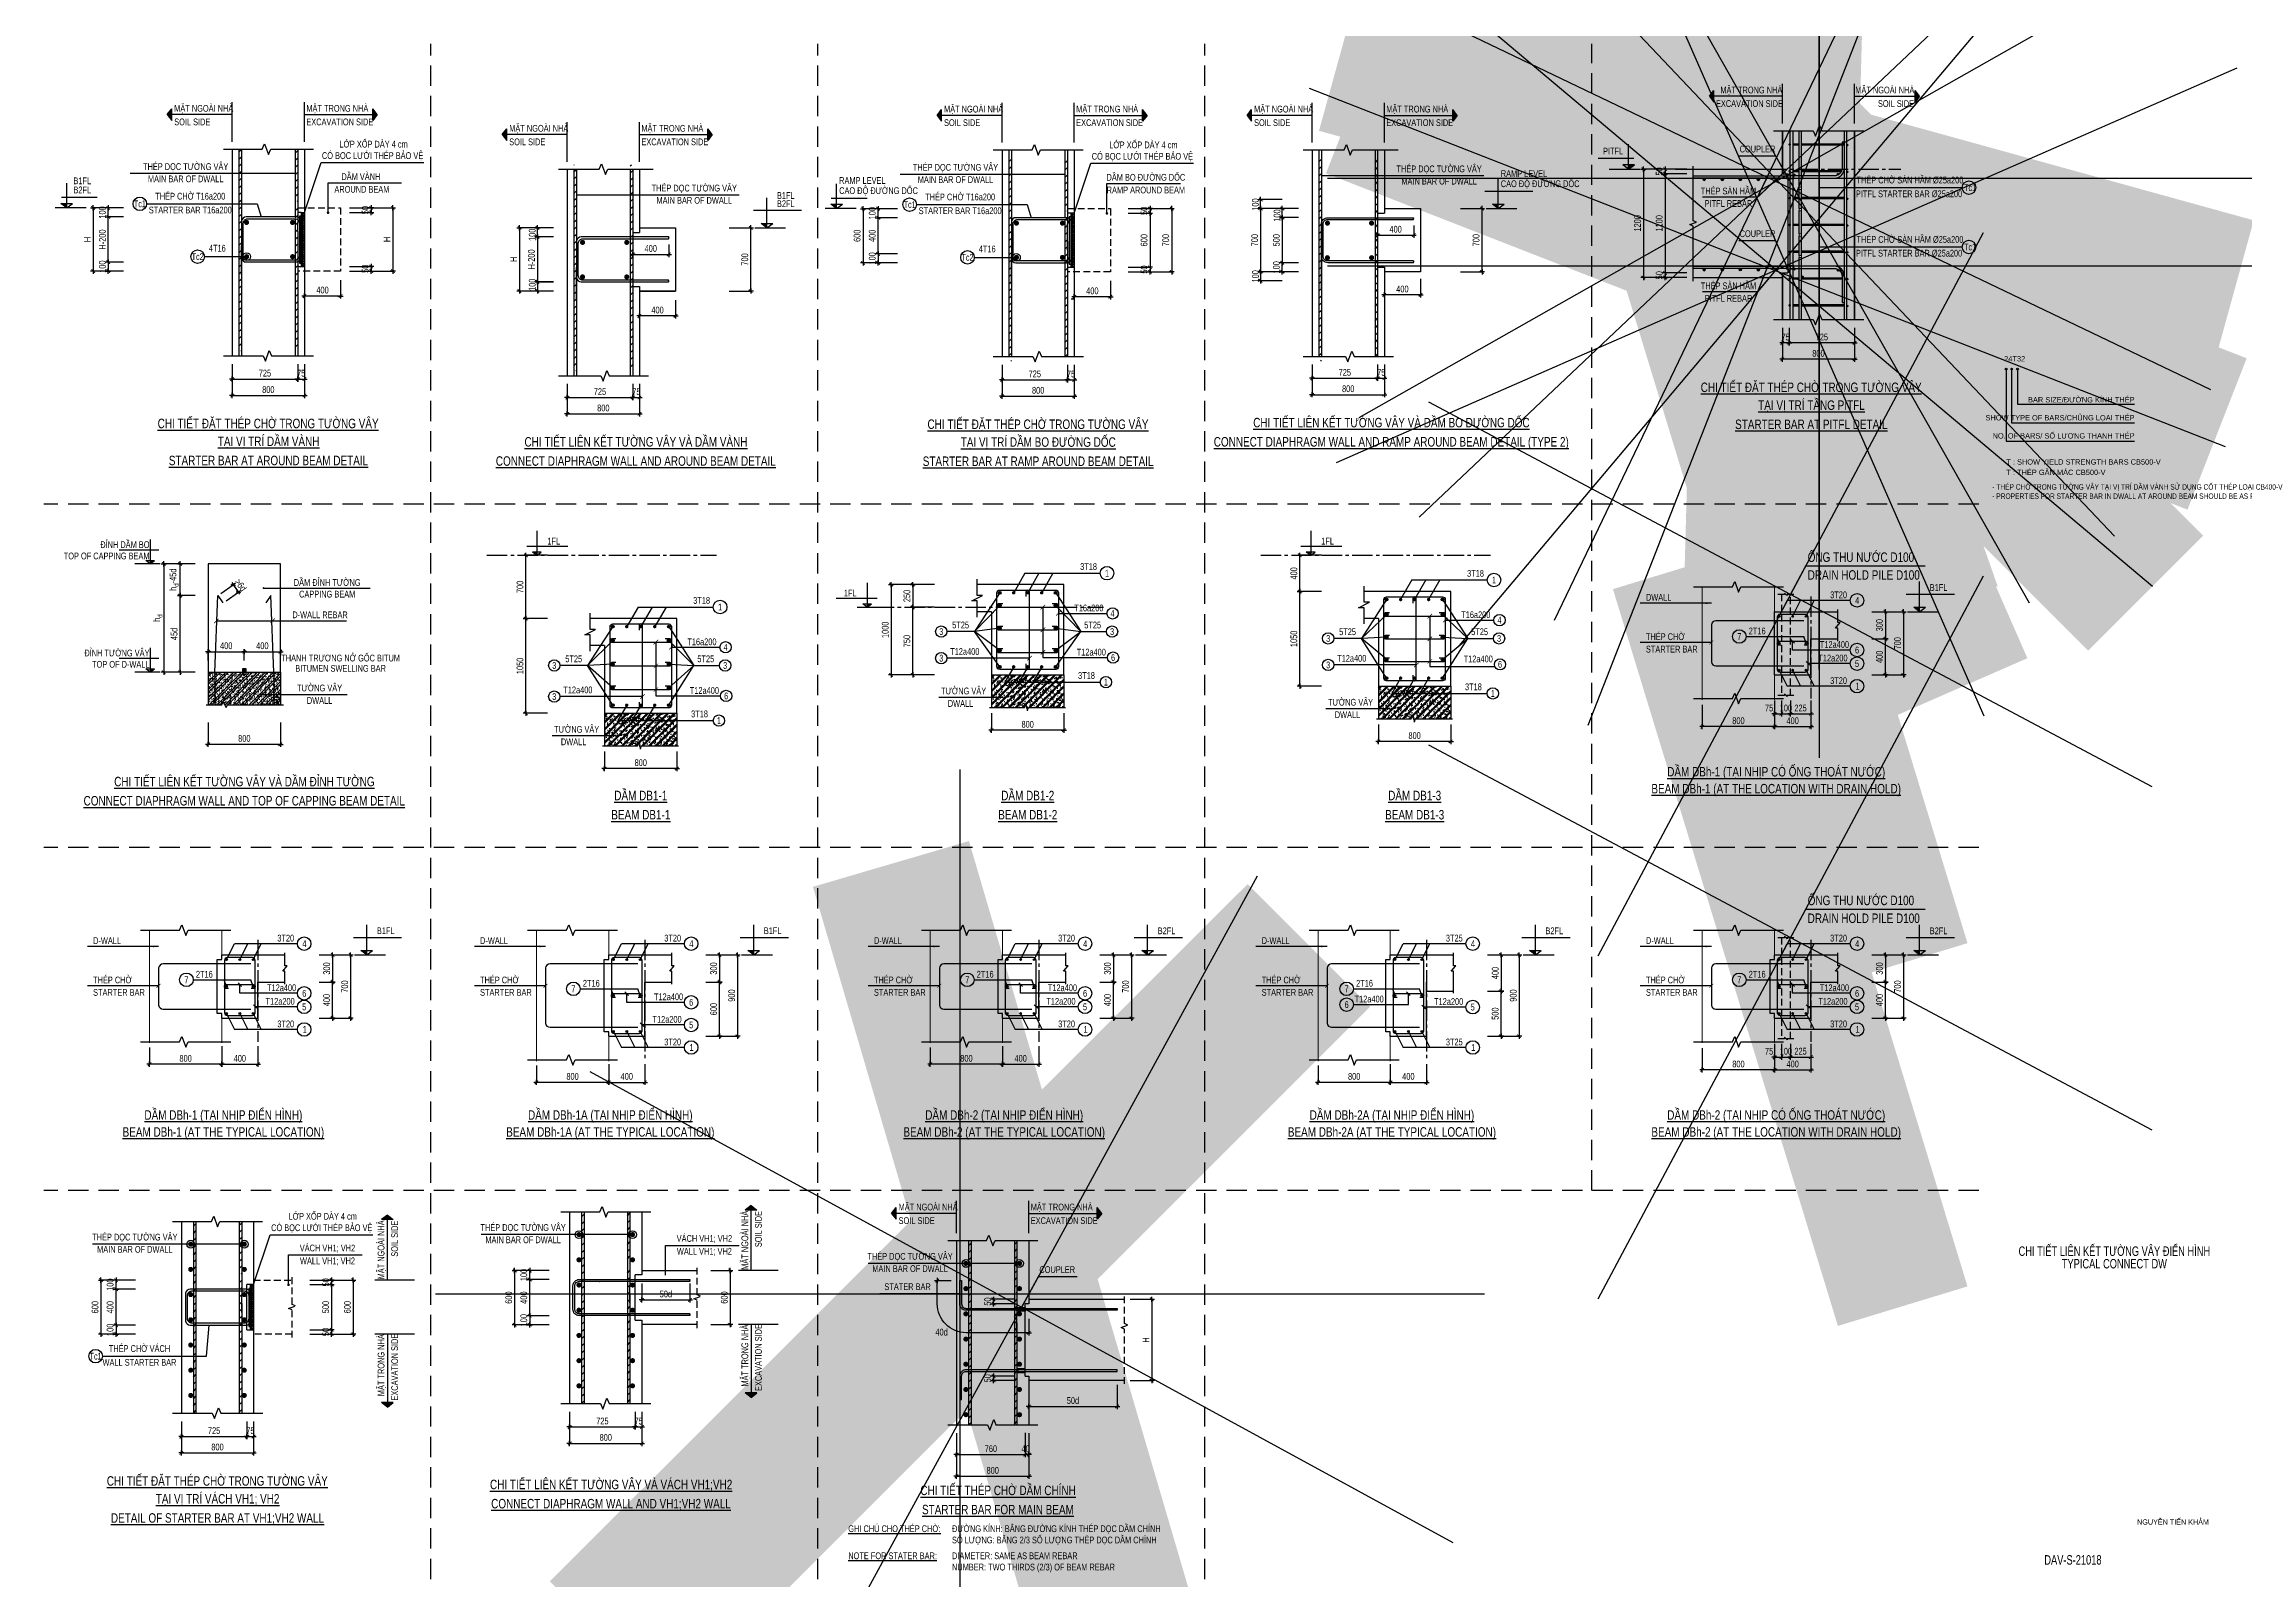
# Model space of a CAD drawing. Header units: millimetres. Extents: x 4107542 to 4204956, y -64070 to 3933.
import ezdxf
from ezdxf.enums import TextEntityAlignment as Align

# ---------------------------------------------------------------- set-up
doc = ezdxf.new("R2010")
doc.units = ezdxf.units.MM
doc.header["$LTSCALE"] = 1200
doc.linetypes.add('CENTER2', pattern=[1.125, 0.75, -0.125, 0.125, -0.125])
doc.linetypes.add('HIDDEN', pattern=[0.375, 0.25, -0.125])
for name, color, linetype in [('CDC -TEXT KHUNG', 7, 'Continuous'), ('CDC.01.AXIS', 160, 'CENTER2'), ('CDC.02.DIM', 1, 'Continuous'), ('CDC.03.BORDER', 3, 'Continuous'), ('CDC.04.HIDDEN', 8, 'HIDDEN'), ('CDC.05.STEEL', 4, 'Continuous'), ('CDC.06.TEXT', 2, 'Continuous'), ('CDC.10.HATCH', 251, 'Continuous'), ('CDC.11.NOTE', 8, 'Continuous'), ('CDC.14.STEELNUM', 2, 'Continuous'), ('CDC_06.TEXT', 2, 'Continuous'), ('KCS_BORDER', 3, 'Continuous'), ('KCS_CHI', 1, 'Continuous'), ('KCS_SNODE', 6, 'Continuous'), ('KCS_STEEL', 4, 'Continuous'), ('KCS_TEXT', 2, 'Continuous'), ('KCS_TEXT_TK', 2, 'Continuous')]:
    doc.layers.add(name, color=color, linetype=linetype)
for name, color, linetype, lineweight in [('ENOTE', 2, 'Continuous', 15), ('KABE', 2, 'Continuous', 18), ('LINE1', 8, 'HIDDEN', 18), ('Q-Leader-line', 129, 'Continuous', 9), ('Q-Text', 2, 'Continuous', 5), ('Structural Rebar Couplers', 7, 'Continuous', 18)]:
    doc.layers.add(name, color=color, linetype=linetype, lineweight=lineweight)
doc.styles.add('1', font='arial.ttf', dxfattribs={"width": 0.75})
doc.styles.add('Arial', font='arial.ttf', dxfattribs={"height": 480})
doc.styles.add('BIGTEXT', font='arial.ttf', dxfattribs={"width": 0.8})
doc.styles.add('DB_Arial', font='arial.ttf', dxfattribs={"width": 0.8})
doc.styles.add('DIMTEXT', font='romans.shx', dxfattribs={"width": 0.8})
doc.styles.add('KCS_SMTEXT', font='arial.ttf', dxfattribs={"width": 0.7})
doc.styles.add('KT CDC', font='arial.ttf', dxfattribs={"width": 0.85, "height": 200})
doc.styles.add('SMTEXT', font='arial.ttf', dxfattribs={"width": 0.75})
doc.linetypes.add('ZIGZAG', pattern='A,0.00254,-5.08,[131,ltypeshp.shx,S=5.08,R=0,X=-5.08,Y=0],-10.16,[131,ltypeshp.shx,S=5.08,R=180,X=5.08,Y=0],-5.08', length=20.32254)
doc.dimstyles.new('120X4', dxfattribs={"dimscale": 120, "dimtxt": 2.5, "dimasz": 0.008, "dimexe": 0, "dimexo": 0, "dimgap": 0.9, "dimtad": 1, "dimdec": 0, "dimlfac": 0.25, "dimzin": 13, "dimdsep": 46, "dimtxsty": '1', "dimblk1": 'CHEO', "dimblk2": 'CHEO', "dimsah": 1, "dimcen": 0, "dimclrd": 256, "dimclre": 256, "dimclrt": 3, "dimadec": 0, "dimazin": 0, "dimtfac": 1, "dimtdec": 0, "dimtix": 1, "dimtmove": 2, "dimatfit": 3, "dimldrblk": 'CHEO', "dimfxl": 8, "dimfxlon": 1, "dimtolj": 1, "dimtzin": 13, "dimarcsym": 0})
doc.dimstyles.new('75', dxfattribs={"dimscale": 75, "dimtxt": 1.4, "dimasz": 1, "dimexe": 1, "dimexo": 0, "dimgap": 0.6, "dimtad": 1, "dimdec": 0, "dimdsep": 46, "dimtxsty": 'DIMTEXT', "dimblk": 'ARCHTICK', "dimcen": 100, "dimdle": 0.2, "dimclrd": 75, "dimclre": 8, "dimclrt": 7, "dimadec": 1, "dimazin": 0, "dimtfac": 1, "dimtdec": 0, "dimtix": 1, "dimtmove": 2, "dimatfit": 3, "dimldrblk": 'ORIGIN', "dimfxl": 7, "dimfxlon": 1, "dimtolj": 1, "dimtzin": 0, "dimarcsym": 1})
doc.dimstyles.new('BSV1-100', dxfattribs={"dimtxt": 300, "dimasz": 250, "dimexe": 200, "dimexo": 0, "dimgap": 108, "dimtad": 1, "dimdec": 0, "dimdsep": 46, "dimtxsty": 'SMTEXT', "dimblk": 'ARCHTICK', "dimcen": 100, "dimdle": 250, "dimclrd": 256, "dimclre": 256, "dimclrt": 2, "dimadec": 0, "dimazin": 0, "dimtfac": 1, "dimtdec": 0, "dimtix": 1, "dimtmove": 2, "dimatfit": 3, "dimfxl": 720, "dimfxlon": 1, "dimtolj": 1, "dimtzin": 0, "dimarcsym": 0})
pattern_1 = [(45, (4176794.87, 15030.83), (-176.7767, 176.7767), []), (45, (4176912.72, 15030.83), (-176.7767, 176.7767), []), (50, (4176794.87, 15030.83), (239.08673, -20.9174), [25, -275]), (355, (4176794.87, 15030.83), (-46.25044, 250.7307), [20, -220]), (100.4514, (4176814.8, 15029.1), (192.83646, 229.8132), [21.2467, -233.714]), (46.1842, (4176794.87, 15097.5), (355.747, -55.173), [37.5, -412.5]), (96.6356, (4176824.52, 15092.9), (311.5542, 324.706), [31.8701, -350.571]), (351.1842, (4176794.87, 15097.5), (311.554, 324.7062), [30, -330]), (21, (4176828.2, 15080.83), (198.969, -134.2063), [25, -275]), (326, (4176828.2, 15080.83), (81.1051, 241.7167), [20, -220]), (71.4514, (4176844.79, 15069.65), (280.0742, 107.5102), [21.2467, -233.714]), (37.5, (4176794.87, 15030.835), (4.05329, 110.96462), [0, -217.33333, 0, -223.33333, 0, -220.83333]), (7.5, (4176794.87, 15030.83), (87.68985, 131.47057), [0, -127.33333, 0, -212.33333, 0, -84.16667]), (327.5, (4176720.54, 15030.835), (177.94081, -7.51829), [0, -83.33333, 0, -260, 0, -345]), (317.5, (4176687.2, 15030.83), (194.3954, 33.36833), [0, -108.33333, 0, -172.66667, 0, -245])]

msp = doc.modelspace()

# ---------------------------------------------------------------- texts
at = {"layer": 'CDC -TEXT KHUNG', "style": 'KT CDC', "width": 0.85}
msp.add_text('NGUYỄN TIẾN KHẢM', height=234, dxfattribs=at).set_placement((4200223, -61661.7))
at = {"layer": 'CDC.02.DIM', "color": 3, "insert": (4147285.5, -53134.8), "char_height": 300, "width": 516.321, "attachment_point": 5, "style": '1'}
msp.add_mtext('\\A1;40d', dxfattribs=at)
at = {"layer": 'CDC.06.TEXT', "style": 'SMTEXT', "width": 0.75}
for s, p in [('MẶT TRONG NHÀ', (4181769.4, 1743.9)), ('MẶT NGOÀI NHÀ', (4187742.9, 1743.9)), ('MẶT NGOÀI NHÀ', (4113307.8, 931.6)), ('MẶT TRONG NHÀ', (4119159.2, 931.6)), ('MẶT NGOÀI NHÀ', (4147395.4, 898.9)), ('MẶT TRONG NHÀ', (4153246.8, 898.9)), ('MẶT NGOÀI NHÀ', (4161124.1, 898.9)), ('MẶT TRONG NHÀ', (4166975.5, 898.9)), ('EXCAVATION SIDE', (4181575, 1143.9)), ('SOIL SIDE', (4188746.9, 1143.9)), ('SOIL SIDE', (4113307.8, 331.6)), ('EXCAVATION SIDE', (4119159.2, 331.6)), ('MẶT NGOÀI NHÀ', (4128142.1, 47.2)), ('MẶT TRONG NHÀ', (4133993.5, 47.2)), ('SOIL SIDE', (4147395.4, 298.9)), ('EXCAVATION SIDE', (4153246.8, 298.9)), ('SOIL SIDE', (4161124.1, 298.9)), ('EXCAVATION SIDE', (4166975.5, 298.9)), ('SOIL SIDE', (4128142.1, -552.8)), ('EXCAVATION SIDE', (4133993.5, -552.8)), ('RAMP LEVEL', (4172047.6, -1957.6)), ('CAO ĐỘ ĐƯỜNG DỐC', (4142751.3, -2714.8)), ('RAMP LEVEL', (4142751.3, -2264.8)), ('CAO ĐỘ ĐƯỜNG DỐC', (4172047.6, -2407.6)), ('MẶT NGOÀI NHÀ', (4145382.3, -47742.2)), ('MẶT TRONG NHÀ', (4151233.7, -47742.2)), ('SOIL SIDE', (4145382.3, -48342.2)), ('EXCAVATION SIDE', (4151233.7, -48342.2)), ('%%uGHI CHÚ CHO THÉP CHỜ:', (4143154.9, -61990.9)), ('ĐƯỜNG KÍNH: BẰNG ĐƯỜNG KÍNH THÉP DỌC DẦM CHÍNH', (4147747.5, -61990.9)), ('SỐ LƯỢNG: BẰNG 2/3 SỐ LƯỢNG THÉP DỌC DẦM CHÍNH', (4147747.5, -62490.9)), ('%%UNOTE FOR STATER BAR:', (4143154.9, -63190.9)), ('DIAMETER: SAME AS BEAM REBAR', (4147747.5, -63190.9)), ('NUMBER: TWO THIRDS (2/3) OF BEAM REBAR', (4147747.5, -63690.9))]:
    msp.add_text(s, height=300, dxfattribs=at).set_placement(p)
for s, p in [('CÓ BỌC LƯỚI THÉP BẢO VỆ', (4122090.9, -998.3)), ('LỚP XỐP DÀY 4 cm', (4122135.3, -461)), ('CÓ BỌC LƯỚI THÉP BẢO VỆ', (4156178.5, -1031)), ('LỚP XỐP DÀY 4 cm', (4156222.9, -493.7)), ('PITFL', (4177020, -812.6)), ('COUPLER', (4183415, -721.4)), ('THÉP DỌC TƯỜNG VÂY', (4113815.1, -1491.7)), ('MAIN BAR OF DWALL', (4113815.1, -2041.7)), ('DẦM VÀNH ', (4121618.2, -1897.1)), ('THÉP DỌC TƯỜNG VÂY', (4147902.7, -1524.4)), ('MAIN BAR OF DWALL', (4147902.7, -2074.4)), ('DẦM BO ĐƯỜNG DỐC', (4156332.4, -1929.7)), ('THÉP DỌC TƯỜNG VÂY', (4169316.4, -1592.1)), ('THÉP CHỜ SÀN HẦM %%C25a200', (4190163.4, -2054.6)), ('B1FL', (4109236.9, -2128.8)), ('B2FL', (4109236.9, -2528.8)), ('THÉP CHỜ T16a200', (4114020.2, -2773.6)), ('AROUND BEAM', (4121618.2, -2503.7)), ('THÉP DỌC TƯỜNG VÂY', (4136334.4, -2443.8)), ('MAIN BAR OF DWALL', (4136334.4, -2993.8)), ('B1FL', (4140388.5, -2780.1)), ('THÉP CHỜ T16a200', (4148107.8, -2806.3)), ('RAMP AROUND BEAM', (4156332.4, -2536.4)), ('MAIN BAR OF DWALL', (4169316.4, -2142.1)), ('THÉP SÀN HẦM', (4182127.4, -2537.3)), ('PITFL STARTER BAR %%C25a200', (4190125.1, -2703.7)), ('STARTER BAR T16a200', (4114020.2, -3422.2)), ('B2FL', (4140388.5, -3140.1)), ('STARTER BAR T16a200', (4148107.8, -3454.9)), ('PITFL REBAR', (4182127.4, -3132.9)), ('COUPLER', (4183415, -4471.4)), ('THÉP CHỜ SÀN HẦM %%C25a200', (4190163.4, -4684.8)), ('4T16', (4115217, -5113.7)), ('4T16', (4149304.6, -5146.6)), ('PITFL STARTER BAR %%C25a200', (4190125.1, -5333.8)), ('THÉP SÀN HẦM', (4182127.4, -6737.3)), ('PITFL REBAR', (4182127.4, -7332.9)), ('3T18', (4153794.3, -19217.7)), ('3T18', (4170927.4, -19517.7)), ('DẦM ĐỈNH TƯỜNG', (4120081.6, -19880.8)), ('CAPPING BEAM', (4120081.6, -20438.3)), ('B1FL', (4191431, -20145.9)), ('D-WALL REBAR', (4119765.9, -21355.6)), ('3T18', (4136661.2, -20717.7)), ('T16a200', (4153807.7, -21051)), ('T16a200', (4170940.8, -21351)), ('T16a200', (4136674.6, -22551)), ('5T25', (4148130, -21804.7)), ('5T25', (4153976.5, -21804.7)), ('5T25', (4165263.1, -22104.7)), ('5T25', (4171109.6, -22104.7)), ('THANH TRƯƠNG NỞ GỐC BITUM', (4120675.4, -23227.6)), ('5T25', (4130996.9, -23304.7)), ('5T25', (4136843.3, -23304.7)), ('T12a400', (4148314.5, -22981.7)), ('T12a400', (4153916.1, -23008.6)), ('T12a400', (4165447.7, -23281.7)), ('T12a400', (4171049.3, -23308.6)), ('BITUMEN SWELLING BAR', (4120675.4, -23727.6)), ('3T18', (4153701.9, -24044.9)), ('TƯỜNG VÂY', (4119745.1, -24557.2)), ('DWALL', (4119745.1, -25150.1)), ('T12a400', (4131181.4, -24681.7)), ('T12a400', (4136783, -24708.6)), ('TƯỜNG VÂY', (4148262.1, -24689.2)), ('DWALL', (4148126, -25282)), ('TƯỜNG VÂY', (4165395.3, -25189.2)), ('3T18', (4170835.1, -24544.9)), ('TƯỜNG VÂY', (4131129, -26389.2)), ('3T18', (4136568.8, -25744.9)), ('DWALL', (4165259.2, -25782)), ('DWALL', (4130992.9, -26982)), ('B1FL', (4122673.4, -35352.4)), ('B1FL', (4139806.5, -35352.4)), ('B2FL', (4157247.7, -35352.4)), ('B2FL', (4174416, -35352.4)), ('B2FL', (4191431, -35352.4)), ('THÉP DỌC TƯỜNG VÂY', (4111565.3, -48915.9)), ('CÓ BỌC LƯỚI THÉP BẢO VỆ', (4119841.1, -48496)), ('LỚP XỐP DÀY 4 cm', (4119885.6, -47958.8)), ('THÉP DỌC TƯỜNG VÂY', (4128756.4, -48491.8)), ('MAIN BAR OF DWALL', (4111565.3, -49465.9)), ('VÁCH VH1; VH2', (4120095, -49394.8)), ('MAIN BAR OF DWALL', (4128756.4, -49041.8)), ('VÁCH VH1; VH2', (4136783.9, -48970.7)), ('WALL VH1; VH2', (4136783.9, -49577.4)), ('THÉP DỌC TƯỜNG VÂY', (4145889.5, -49768.9)), ('WALL VH1; VH2', (4120095, -50001.4)), ('MAIN BAR OF DWALL', (4145889.5, -50318.9)), ('COUPLER', (4152407.3, -50361.3)), ('STATER BAR', (4145781.3, -51120.7)), ('WALL STARTER BAR', (4111770.4, -54471.4)), ('THÉP CHỜ VÁCH', (4111770.4, -53822.8))]:
    msp.add_text(s, height=300, dxfattribs=at).set_placement(p, align=Align.MIDDLE)
for s, p in [('%%UCHI TIẾT ĐẶT THÉP CHỜ TRONG TƯỜNG VÂY', (4185790.7, -11486.8)), ('%%UCHI TIẾT ĐẶT THÉP CHỜ TRONG TƯỜNG VÂY', (4117465.9, -13089.1)), ('%%UCHI TIẾT ĐẶT THÉP CHỜ TRONG TƯỜNG VÂY', (4151553.5, -13121.8)), ('%%UCHI TIẾT LIÊN KẾT TƯỜNG VÂY VÀ DẦM BO ĐƯỜNG DỐC', (4167204.2, -13050.5)), ('%%UTẠI VỊ TRÍ TẦNG PITFL', (4185802.7, -12276.5)), ('%%UTẠI VỊ TRÍ DẦM VÀNH', (4117487.7, -13878.9)), ('%%UCHI TIẾT LIÊN KẾT TƯỜNG VÂY VÀ DẦM VÀNH', (4133753.7, -13902.2)), ('%%UTẠI VỊ TRÍ DẦM BO ĐƯỜNG DỐC', (4151566.3, -13911.6)), ('%%UCONNECT DIAPHRAGM WALL AND RAMP AROUND BEAM DETAIL (TYPE 2)', (4167198.3, -13900.5)), ('%%USTARTER BAR AT PITFL DETAIL', (4185796.7, -13126.5)), ('%%USTARTER BAR AT AROUND BEAM DETAIL', (4117481.8, -14728.9)), ('%%UCONNECT DIAPHRAGM WALL AND AROUND BEAM DETAIL', (4133747.7, -14752.2)), ('%%USTARTER BAR AT RAMP AROUND BEAM DETAIL', (4151560.4, -14761.6)), ('%%UDẦM DBh-1 (TẠI NHỊP CÓ ỐNG THOÁT NƯỚC)', (4184241.8, -28517.1)), ('%%UCHI TIẾT LIÊN KẾT TƯỜNG VÂY VÀ DẦM ĐỈNH TƯỜNG', (4116415.5, -28952.9)), ('%%UDẦM DB1-1', (4133967.9, -29570.4)), ('%%UDẦM DB1-2', (4151101.1, -29570.4)), ('%%UDẦM DB1-3', (4168234.2, -29570.4)), ('%%UBEAM DBh-1 (AT THE LOCATION WITH DRAIN HOLD)', (4184241.8, -29267.1)), ('%%UCONNECT DIAPHRAGM WALL AND TOP OF CAPPING BEAM DETAIL', (4116409.6, -29802.9)), ('%%UBEAM DB1-1', (4133967.8, -30420.4)), ('%%UBEAM DB1-2', (4151101, -30420.4)), ('%%UBEAM DB1-3', (4168234.1, -30420.4)), ('%%UDẦM DBh-1 (TẠI NHỊP ĐIỂN HÌNH)', (4115484.2, -43723.6)), ('%%UDẦM DBh-1A (TẠI NHỊP ĐIỂN HÌNH)', (4132617.3, -43723.6)), ('%%UDẦM DBh-2 (TẠI NHỊP ĐIỂN HÌNH)', (4150058.5, -43723.6)), ('%%UDẦM DBh-2A (TẠI NHỊP ĐIỂN HÌNH)', (4167226.8, -43723.6)), ('%%UDẦM DBh-2 (TẠI NHỊP CÓ ỐNG THOÁT NƯỚC)', (4184241.8, -43723.6)), ('%%UBEAM DBh-1 (AT THE TYPICAL LOCATION)', (4115484.2, -44473.6)), ('%%UBEAM DBh-1A (AT THE TYPICAL LOCATION)', (4132617.3, -44473.6)), ('%%UBEAM DBh-2 (AT THE TYPICAL LOCATION)', (4150058.5, -44473.6)), ('%%UBEAM DBh-2A (AT THE TYPICAL LOCATION)', (4167226.8, -44473.6)), ('%%UBEAM DBh-2 (AT THE LOCATION WITH DRAIN HOLD)', (4184241.8, -44473.6)), ('%%UCHI TIẾT ĐẶT THÉP CHỜ TRONG TƯỜNG VÂY', (4115216.1, -59935.4)), ('%%UTẠI VỊ TRÍ VÁCH VH1; VH2', (4115228.9, -60725.1)), ('%%UCHI TIẾT LIÊN KẾT TƯỜNG VÂY VÀ VÁCH VH1;VH2', (4132654.1, -60091.5)), ('%%UCHI TIẾT THÉP CHỜ DẦM CHÍNH', (4149787.2, -60353.7)), ('%%UDETAIL OF STARTER BAR AT VH1;VH2 WALL', (4115223, -61575.1)), ('%%UCONNECT DIAPHRAGM WALL AND VH1;VH2 WALL', (4132648.2, -60941.5)), ('%%USTARTER BAR FOR MAIN BEAM', (4149781.3, -61203.7))]:
    msp.add_text(s, height=420, dxfattribs=at).set_placement(p, align=Align.CENTER)
for s, height, p in [('ĐỈNH DẦM BO', 300, (4112214.4, -18396.9)), ('ỐNG THU NƯỚC D100', 420, (4190349.3, -19011)), ('TOP OF CAPPING BEAM', 300, (4112214.4, -18896.9)), ('DRAIN HOLD PILE D100', 420, (4190599.6, -19799.9)), ('ĐỈNH TƯỜNG VÂY', 300, (4112214.4, -23196.9)), ('TOP OF D-WALL', 300, (4112214.4, -23696.9)), ('ỐNG THU NƯỚC D100', 420, (4190349.3, -34217.6)), ('DRAIN HOLD PILE D100', 420, (4190599.6, -35006.4))]:
    msp.add_text(s, height=height, dxfattribs=at).set_placement(p, align=Align.RIGHT)
for s, rotation, p in [('1FL', 0, (4129831.4, -18241)), ('1FL', 0, (4164097.6, -18241)), ('1FL', 360, (4142961.6, -20541)), ('MẶT NGOÀI NHÀ', 90, (4122617.8, -50795.9)), ('SOIL SIDE', 90, (4123217.8, -49791.8)), ('MẶT NGOÀI NHÀ', 90, (4138724.6, -50371.8)), ('SOIL SIDE', 90, (4139324.6, -49367.7)), ('MẶT TRONG NHÀ', 90, (4122617.8, -55969.3)), ('EXCAVATION SIDE', 90, (4123217.8, -56163.8)), ('MẶT TRONG NHÀ', 90, (4138724.6, -55545.2)), ('EXCAVATION SIDE', 90, (4139324.6, -55739.7))]:
    msp.add_text(s, height=300, rotation=rotation, dxfattribs=at).set_placement(p)
at = {"layer": 'CDC.14.STEELNUM', "style": 'Arial', "width": 0.7}
for s, p in [('Tc1', (4192826.9, -2429.8)), ('Tc1', (4111785.1, -3148.8)), ('Tc1', (4145872.7, -3181.5)), ('Tc2', (4114346, -5488.9)), ('Tc2', (4148433.6, -5521.8)), ('Tc1', (4192826.9, -5060)), ('1', (4154611.8, -19512.2)), ('1', (4171744.9, -19812.2)), ('1', (4137478.7, -21012.2)), ('4', (4154855.6, -21291.9)), ('3', (4147270.1, -22099.2)), ('3', (4154836.3, -22099.2)), ('3', (4164403.2, -22399.2)), ('3', (4171969.5, -22399.2)), ('4', (4171988.8, -21591.9)), ('4', (4137722.5, -22791.9)), ('3', (4147270.1, -23276.2)), ('6', (4154879.3, -23249.5)), ('3', (4130137, -23599.2)), ('3', (4137703.2, -23599.2)), ('1', (4154561.8, -24339.4)), ('3', (4164403.2, -23576.2)), ('6', (4172012.4, -23549.5)), ('3', (4130137, -24976.2)), ('6', (4137746.2, -24949.5)), ('1', (4171694.9, -24839.4)), ('1', (4137428.7, -26039.4)), ('Tc1', (4109827.3, -54198))]:
    msp.add_text(s, height=300, dxfattribs=at).set_placement(p, align=Align.MIDDLE_CENTER)
at = {"layer": 'CDC_06.TEXT', "color": 4, "style": 'BIGTEXT', "width": 0.7}
for s, p in [('CHI TIẾT LIÊN KẾT TƯỜNG VÂY ĐIỂN HÌNH', (4199215.2, -49484.7)), ('TYPICAL CONNECT DW', (4199215.2, -50100.8))]:
    msp.add_text(s, height=420, dxfattribs=at).set_placement(p, align=Align.MIDDLE)
at = {"layer": 'CDC_06.TEXT', "color": 2, "linetype": 'ByBlock', "style": 'SMTEXT', "width": 0.7}
msp.add_text('DAV-S-21018', height=420, dxfattribs=at).set_placement((4197380.5, -63222.6), align=Align.MIDDLE)
at = {"layer": 'KCS_TEXT', "ltscale": 3, "style": 'KCS_SMTEXT'}
for s, height, width, p in [('- THÉP CHỜ TRONG TƯỜNG VÂY TẠI VỊ TRÍ DẦM VÀNH SỬ DỤNG CỐT THÉP LOẠI CB400-V', 240, 0.7, (4193807.9, -15810)), ('- PROPERTIES FOR STARTER BAR IN DWALL AT AROUND BEAM SHOULD BE AS FOLLOW CB400-V', 240, 0.7, (4193807.9, -16218)), ('DWALL', 300, 0.75, (4178474.3, -20729.8)), ('3T20', 300, 0.75, (4186631.2, -20621.1)), ('THÉP CHỜ', 300, 0.75, (4178474.3, -22475.5)), ('2T16', 300, 0.75, (4183026.9, -22221.1)), ('STARTER BAR', 300, 0.75, (4178474.3, -23025.5)), ('T12a200', 300, 0.75, (4186109.5, -23421.1)), ('T12a400', 300, 0.75, (4186175.8, -22821.1)), ('3T20', 300, 0.75, (4186631.2, -24421.1)), ('D-WALL', 300, 0.75, (4109716.7, -35936.3)), ('3T20', 300, 0.75, (4117873.6, -35827.6)), ('D-WALL', 300, 0.75, (4126849.8, -35936.3)), ('3T20', 300, 0.75, (4135006.7, -35827.6)), ('D-WALL', 300, 0.75, (4144291.1, -35936.3)), ('3T20', 300, 0.75, (4152448, -35827.6)), ('D-WALL', 300, 0.75, (4161459.3, -35936.3)), ('3T25', 300, 0.75, (4169616.2, -35827.6)), ('D-WALL', 300, 0.75, (4178474.3, -35936.3)), ('3T20', 300, 0.75, (4186631.2, -35827.6)), ('THÉP CHỜ', 300, 0.75, (4109716.7, -37682)), ('STARTER BAR', 300, 0.75, (4109716.7, -38232)), ('2T16', 300, 0.75, (4114269.3, -37427.6)), ('T12a400', 300, 0.75, (4117418.2, -38027.6)), ('THÉP CHỜ', 300, 0.75, (4126849.8, -37682)), ('STARTER BAR', 300, 0.75, (4126849.8, -38232)), ('2T16', 300, 0.75, (4131402.4, -37827.6)), ('THÉP CHỜ', 300, 0.75, (4144291.1, -37682)), ('STARTER BAR', 300, 0.75, (4144291.1, -38232)), ('2T16', 300, 0.75, (4148843.7, -37427.6)), ('T12a400', 300, 0.75, (4151992.6, -38027.6)), ('THÉP CHỜ', 300, 0.75, (4161459.3, -37682)), ('STARTER BAR', 300, 0.75, (4161459.3, -38232)), ('2T16', 300, 0.75, (4165640.2, -37827.6)), ('THÉP CHỜ', 300, 0.75, (4178474.3, -37682)), ('STARTER BAR', 300, 0.75, (4178474.3, -38232)), ('2T16', 300, 0.75, (4183026.9, -37427.6)), ('T12a400', 300, 0.75, (4186175.8, -38027.6)), ('T12a200', 300, 0.75, (4117351.9, -38627.6)), ('T12a400', 300, 0.75, (4134551.3, -38427.6)), ('T12a200', 300, 0.75, (4151926.3, -38627.6)), ('T12a400', 300, 0.75, (4165573.9, -38527.6)), ('T12a200', 300, 0.75, (4169094.5, -38637.5)), ('T12a200', 300, 0.75, (4186109.5, -38627.6)), ('3T20', 300, 0.75, (4117873.6, -39627.6)), ('T12a200', 300, 0.75, (4134485.1, -39427.6)), ('3T20', 300, 0.75, (4152448, -39627.6)), ('3T20', 300, 0.75, (4186631.2, -39627.6)), ('3T20', 300, 0.75, (4135006.7, -40427.6)), ('3T25', 300, 0.75, (4169616.2, -40427.6))]:
    msp.add_text(s, height=height, dxfattribs=dict(at, width=width)).set_placement(p)
at = {"layer": 'KCS_TEXT_TK', "ltscale": 3, "style": 'KCS_SMTEXT', "width": 0.75}
for s, p in [('4', (4187831.8, -20717.1)), ('7', (4182606.9, -22317.1)), ('5', (4187820.1, -23517.1)), ('6', (4187823.2, -22917.1)), ('1', (4187844.1, -24517.1)), ('4', (4119074.2, -35923.6)), ('4', (4136207.3, -35923.6)), ('4', (4153648.6, -35923.6)), ('4', (4170816.8, -35923.6)), ('4', (4187831.8, -35923.6)), ('7', (4113849.3, -37523.6)), ('6', (4119065.6, -38123.6)), ('7', (4130982.4, -37923.6)), ('7', (4148423.7, -37523.6)), ('6', (4153640, -38123.6)), ('7', (4165220.2, -37923.6)), ('7', (4182606.9, -37523.6)), ('6', (4187823.2, -38123.6)), ('5', (4119062.5, -38723.6)), ('6', (4136198.7, -38523.6)), ('5', (4153636.9, -38723.6)), ('6', (4165220.2, -38623.6)), ('5', (4170805.1, -38733.5)), ('5', (4187820.1, -38723.6)), ('1', (4119086.5, -39723.6)), ('5', (4136195.7, -39523.6)), ('1', (4153660.9, -39723.6)), ('1', (4187844.1, -39723.6)), ('1', (4136219.6, -40523.6)), ('1', (4170829.1, -40523.6))]:
    msp.add_text(s, height=300, dxfattribs=at).set_placement(p, align=Align.MIDDLE_CENTER)
at = {"layer": 'Q-Text', "style": 'DB_Arial', "width": 0.8}
msp.add_text('24T32', height=235.2, dxfattribs=at).set_placement((4194336.3, -9894.6), align=Align.TOP_LEFT)
for s, p in [(' BAR SIZE/ĐƯỜNG KÍNH THÉP', (4200110.5, -11946.3)), ('SHOW TYPE OF BARS/CHỦNG LỌAI THÉP', (4200110.5, -12743.3)), ('NO. OF BARS/ SỐ LƯƠNG THANH THÉP', (4200110.5, -13544.6))]:
    msp.add_text(s, height=235.2, dxfattribs=at).set_placement(p, align=Align.RIGHT)
for s, p in [('T : SHOW YIELD STRENGTH BARS CB500-V', (4194430.3, -14700.2)), ('T : THÉP GÂN MÁC CB500-V', (4194430.3, -15161))]:
    msp.add_text(s, height=235.2, dxfattribs=at).set_placement(p)

# ---------------------------------------------------------------- blocks, each defined once
blk = doc.blocks.new('CHEO')
at = {"layer": 'CDC.02.DIM'}
for points in [[(0, 120.96), (0, -120.96)], [(-120.96, 0), (120.96, 0)]]:
    blk.add_lwpolyline(points, dxfattribs=at)
at = {"layer": 'CDC.02.DIM', "const_width": 40}
blk.add_lwpolyline([(80.48, 80.35), (-80.4, -80.52)], dxfattribs=at)
blk = doc.blocks.new('*D65')
at = {"layer": 'CDC.02.DIM', "lineweight": -2, "transparency": 16777216}
for p, q in [((4113803, -19102), (4112843, -19102)), ((4112843, -19103), (4112843, -23901)), ((4113803, -23902), (4112843, -23902))]:
    blk.add_line(p, q, dxfattribs=at)
at = {"layer": 'Defpoints', "color": 0, "transparency": 16777216}
for p in [(4114239, -19102), (4112843, -23902), (4114239, -23902)]:
    blk.add_point(p, dxfattribs=at)
at = {"layer": 'CDC.02.DIM', "lineweight": -2, "transparency": 16777216, "xscale": 0.96, "yscale": 0.96, "zscale": 0.96}
for p, rotation in [((4112843, -19102), 90), ((4112843, -23902), 270)]:
    blk.add_blockref('CHEO', p, dxfattribs=dict(at, rotation=rotation))
at = {"layer": 'CDC.02.DIM', "color": 3, "transparency": 16777216, "insert": (4112585, -21502), "char_height": 300, "attachment_point": 5, "rotation": 90, "style": '1'}
blk.add_mtext('\\A1;h{\\H0.7x;\\S^ d;}', dxfattribs=at)
blk = doc.blocks.new('*D66')
at = {"layer": 'CDC.02.DIM', "lineweight": -2, "transparency": 16777216}
for p, q in [((4114813, -26133), (4114813, -27093)), ((4118013, -26133), (4118013, -27093)), ((4118012, -27093), (4114814, -27093))]:
    blk.add_line(p, q, dxfattribs=at)
at = {"layer": 'Defpoints', "color": 0, "transparency": 16777216}
for p in [(4114813, -25803), (4118013, -25803), (4114813, -27093)]:
    blk.add_point(p, dxfattribs=at)
at = {"layer": 'CDC.02.DIM', "lineweight": -2, "transparency": 16777216, "xscale": 0.96, "yscale": 0.96, "zscale": 0.96, "rotation": 180}
blk.add_blockref('CHEO', (4114813, -27093), dxfattribs=at)
at = {"layer": 'CDC.02.DIM', "lineweight": -2, "transparency": 16777216, "xscale": 0.96, "yscale": 0.96, "zscale": 0.96}
blk.add_blockref('CHEO', (4118013, -27093), dxfattribs=at)
at = {"layer": 'CDC.02.DIM', "color": 3, "transparency": 16777216, "insert": (4116413, -26832), "char_height": 300, "attachment_point": 5, "style": '1'}
blk.add_mtext('\\A1;800', dxfattribs=at)
blk = doc.blocks.new('_ArchTick')
at = {"color": 0, "linetype": 'ByBlock', "const_width": 0.15}
blk.add_lwpolyline([(-0.5, -0.5), (0.5, 0.5)], dxfattribs=at)
blk = doc.blocks.new('*D67')
at = {"layer": 'CDC.02.DIM', "lineweight": -2, "transparency": 16777216}
for p, q in [((4114239, -20502), (4113565, -20502)), ((4113565, -23901), (4113565, -20503)), ((4114239, -23902), (4113565, -23902))]:
    blk.add_line(p, q, dxfattribs=at)
at = {"layer": 'Defpoints', "color": 0, "transparency": 16777216}
for p in [(4113565, -20502), (4114239, -20502), (4114239, -23902)]:
    blk.add_point(p, dxfattribs=at)
at = {"layer": 'CDC.02.DIM', "lineweight": -2, "transparency": 16777216, "xscale": 0.96, "yscale": 0.96, "zscale": 0.96}
for p, rotation in [((4113565, -20502), 90), ((4113565, -23902), 270)]:
    blk.add_blockref('CHEO', p, dxfattribs=dict(at, rotation=rotation))
at = {"layer": 'CDC.02.DIM', "color": 3, "transparency": 16777216, "insert": (4113304, -22202), "char_height": 300, "attachment_point": 5, "rotation": 90, "style": '1'}
blk.add_mtext('\\A1;45d', dxfattribs=at)
blk = doc.blocks.new('*D99')
at = {"layer": 'CDC.02.DIM', "lineweight": -2, "transparency": 16777216}
for p, q in [((4114239, -19102), (4113565, -19102)), ((4113565, -20501), (4113565, -19103)), ((4114239, -20502), (4113565, -20502))]:
    blk.add_line(p, q, dxfattribs=at)
at = {"layer": 'Defpoints', "color": 0, "transparency": 16777216}
for p in [(4113565, -19102), (4114239, -19102), (4114239, -20502)]:
    blk.add_point(p, dxfattribs=at)
at = {"layer": 'CDC.02.DIM', "lineweight": -2, "transparency": 16777216, "xscale": 0.96, "yscale": 0.96, "zscale": 0.96}
for p, rotation in [((4113565, -19102), 90), ((4113565, -20502), 270)]:
    blk.add_blockref('CHEO', p, dxfattribs=dict(at, rotation=rotation))
at = {"layer": 'CDC.02.DIM', "color": 3, "transparency": 16777216, "insert": (4113304, -19802), "char_height": 300, "attachment_point": 5, "rotation": 90, "style": '1'}
blk.add_mtext('\\A1;h{\\H0.7x;\\S^ d;}-45d', dxfattribs=at)
blk = doc.blocks.new('*D68')
at = {"layer": 'CDC.02.DIM', "lineweight": -2, "transparency": 16777216}
for p, q in [((4114813, -23383), (4114813, -22988)), ((4114814, -22988), (4116411, -22988)), ((4116412, -23383), (4116412, -22988))]:
    blk.add_line(p, q, dxfattribs=at)
at = {"layer": 'Defpoints', "color": 0, "transparency": 16777216}
for p in [(4116412, -22988), (4114813, -23383), (4116412, -23383)]:
    blk.add_point(p, dxfattribs=at)
at = {"layer": 'CDC.02.DIM', "lineweight": -2, "transparency": 16777216, "xscale": 0.96, "yscale": 0.96, "zscale": 0.96, "rotation": 180}
blk.add_blockref('CHEO', (4114813, -22988), dxfattribs=at)
at = {"layer": 'CDC.02.DIM', "lineweight": -2, "transparency": 16777216, "xscale": 0.96, "yscale": 0.96, "zscale": 0.96}
blk.add_blockref('CHEO', (4116412, -22988), dxfattribs=at)
at = {"layer": 'CDC.02.DIM', "color": 3, "transparency": 16777216, "insert": (4115612, -22727), "char_height": 300, "attachment_point": 5, "style": '1'}
blk.add_mtext('\\A1;400', dxfattribs=at)
blk = doc.blocks.new('*D69')
at = {"layer": 'CDC.02.DIM', "lineweight": -2, "transparency": 16777216}
for p, q in [((4116412, -23383), (4116412, -22988)), ((4116413, -22988), (4118012, -22988)), ((4118013, -23383), (4118013, -22988))]:
    blk.add_line(p, q, dxfattribs=at)
at = {"layer": 'Defpoints', "color": 0, "transparency": 16777216}
for p in [(4118013, -22988), (4116412, -23383), (4118013, -23383)]:
    blk.add_point(p, dxfattribs=at)
at = {"layer": 'CDC.02.DIM', "lineweight": -2, "transparency": 16777216, "xscale": 0.96, "yscale": 0.96, "zscale": 0.96, "rotation": 180}
blk.add_blockref('CHEO', (4116412, -22988), dxfattribs=at)
at = {"layer": 'CDC.02.DIM', "lineweight": -2, "transparency": 16777216, "xscale": 0.96, "yscale": 0.96, "zscale": 0.96}
blk.add_blockref('CHEO', (4118013, -22988), dxfattribs=at)
at = {"layer": 'CDC.02.DIM', "color": 3, "transparency": 16777216, "insert": (4117212, -22727), "char_height": 300, "attachment_point": 5, "style": '1'}
blk.add_mtext('\\A1;400', dxfattribs=at)
blk = doc.blocks.new('*D70')
at = {"layer": 'CDC.02.DIM', "lineweight": -2, "transparency": 16777216}
for p, q in [((4118775, -10248), (4118775, -10912)), ((4119075, -10248), (4119075, -10912)), ((4118776, -10912), (4119074, -10912))]:
    blk.add_line(p, q, dxfattribs=at)
at = {"layer": 'Defpoints', "color": 0, "transparency": 16777216}
for p in [(4118775, -10248), (4119075, -10248), (4119075, -10912)]:
    blk.add_point(p, dxfattribs=at)
at = {"layer": 'CDC.02.DIM', "lineweight": -2, "transparency": 16777216, "xscale": 0.96, "yscale": 0.96, "zscale": 0.96, "rotation": 180}
blk.add_blockref('CHEO', (4118775, -10912), dxfattribs=at)
at = {"layer": 'CDC.02.DIM', "lineweight": -2, "transparency": 16777216, "xscale": 0.96, "yscale": 0.96, "zscale": 0.96}
blk.add_blockref('CHEO', (4119075, -10912), dxfattribs=at)
at = {"layer": 'CDC.02.DIM', "color": 3, "transparency": 16777216, "insert": (4118930, -10654), "char_height": 300, "attachment_point": 5, "style": '1'}
blk.add_mtext('\\A1;75', dxfattribs=at)
blk = doc.blocks.new('*D71')
at = {"layer": 'CDC.02.DIM', "lineweight": -2, "transparency": 16777216}
for p, q in [((4115875, -10248), (4115875, -10912)), ((4118775, -10248), (4118775, -10912)), ((4115876, -10912), (4118774, -10912))]:
    blk.add_line(p, q, dxfattribs=at)
at = {"layer": 'Defpoints', "color": 0, "transparency": 16777216}
for p in [(4115875, -10248), (4118775, -10248), (4118775, -10912)]:
    blk.add_point(p, dxfattribs=at)
at = {"layer": 'CDC.02.DIM', "lineweight": -2, "transparency": 16777216, "xscale": 0.96, "yscale": 0.96, "zscale": 0.96, "rotation": 180}
blk.add_blockref('CHEO', (4115875, -10912), dxfattribs=at)
at = {"layer": 'CDC.02.DIM', "lineweight": -2, "transparency": 16777216, "xscale": 0.96, "yscale": 0.96, "zscale": 0.96}
blk.add_blockref('CHEO', (4118775, -10912), dxfattribs=at)
at = {"layer": 'CDC.02.DIM', "color": 3, "transparency": 16777216, "insert": (4117325, -10651), "char_height": 300, "attachment_point": 5, "style": '1'}
blk.add_mtext('\\A1;725', dxfattribs=at)
blk = doc.blocks.new('*D72')
at = {"layer": 'CDC.02.DIM', "lineweight": -2, "transparency": 16777216}
for p, q in [((4133609, -11116), (4133609, -11728)), ((4133909, -11116), (4133909, -11728)), ((4133610, -11728), (4133908, -11728))]:
    blk.add_line(p, q, dxfattribs=at)
at = {"layer": 'Defpoints', "color": 0, "transparency": 16777216}
for p in [(4133609, -11116), (4133909, -11116), (4133909, -11728)]:
    blk.add_point(p, dxfattribs=at)
at = {"layer": 'CDC.02.DIM', "lineweight": -2, "transparency": 16777216, "xscale": 0.96, "yscale": 0.96, "zscale": 0.96, "rotation": 180}
blk.add_blockref('CHEO', (4133609, -11728), dxfattribs=at)
at = {"layer": 'CDC.02.DIM', "lineweight": -2, "transparency": 16777216, "xscale": 0.96, "yscale": 0.96, "zscale": 0.96}
blk.add_blockref('CHEO', (4133909, -11728), dxfattribs=at)
at = {"layer": 'CDC.02.DIM', "color": 3, "transparency": 16777216, "insert": (4133772, -11470), "char_height": 300, "attachment_point": 5, "style": '1'}
blk.add_mtext('\\A1;75', dxfattribs=at)
blk = doc.blocks.new('*D73')
at = {"layer": 'CDC.02.DIM', "lineweight": -2, "transparency": 16777216}
for p, q in [((4137875, -4211), (4138835, -4211)), ((4138835, -7009), (4138835, -4212)), ((4137875, -7010), (4138835, -7010))]:
    blk.add_line(p, q, dxfattribs=at)
at = {"layer": 'Defpoints', "color": 0, "transparency": 16777216}
for p in [(4137837, -4211), (4138835, -4211), (4137837, -7010)]:
    blk.add_point(p, dxfattribs=at)
at = {"layer": 'CDC.02.DIM', "lineweight": -2, "transparency": 16777216, "xscale": 0.96, "yscale": 0.96, "zscale": 0.96}
for p, rotation in [((4138835, -4211), 90), ((4138835, -7010), 270)]:
    blk.add_blockref('CHEO', p, dxfattribs=dict(at, rotation=rotation))
at = {"layer": 'CDC.02.DIM', "color": 3, "transparency": 16777216, "insert": (4138574, -5611), "char_height": 300, "attachment_point": 5, "rotation": 90, "style": '1'}
blk.add_mtext('\\A1;700', dxfattribs=at)
blk = doc.blocks.new('*D74')
at = {"layer": 'CDC.02.DIM', "lineweight": -2, "transparency": 16777216}
for p, q in [((4130709, -11116), (4130709, -11728)), ((4133609, -11116), (4133609, -11728)), ((4130710, -11728), (4133608, -11728))]:
    blk.add_line(p, q, dxfattribs=at)
at = {"layer": 'Defpoints', "color": 0, "transparency": 16777216}
for p in [(4130709, -11116), (4133609, -11116), (4133609, -11728)]:
    blk.add_point(p, dxfattribs=at)
at = {"layer": 'CDC.02.DIM', "lineweight": -2, "transparency": 16777216, "xscale": 0.96, "yscale": 0.96, "zscale": 0.96, "rotation": 180}
blk.add_blockref('CHEO', (4130709, -11728), dxfattribs=at)
at = {"layer": 'CDC.02.DIM', "lineweight": -2, "transparency": 16777216, "xscale": 0.96, "yscale": 0.96, "zscale": 0.96}
blk.add_blockref('CHEO', (4133609, -11728), dxfattribs=at)
at = {"layer": 'CDC.02.DIM', "color": 3, "transparency": 16777216, "insert": (4132159, -11467), "char_height": 300, "attachment_point": 5, "style": '1'}
blk.add_mtext('\\A1;725', dxfattribs=at)
blk = doc.blocks.new('*D75')
at = {"layer": 'CDC.02.DIM', "lineweight": -2, "transparency": 16777216}
for p, q in [((4130108, -6610), (4129390, -6610)), ((4129390, -6611), (4129390, -7009)), ((4130108, -7010), (4129390, -7010))]:
    blk.add_line(p, q, dxfattribs=at)
at = {"layer": 'Defpoints', "color": 0, "transparency": 16777216}
for p in [(4130108, -6610), (4129390, -7010), (4130108, -7010)]:
    blk.add_point(p, dxfattribs=at)
at = {"layer": 'CDC.02.DIM', "lineweight": -2, "transparency": 16777216, "xscale": 0.96, "yscale": 0.96, "zscale": 0.96}
for p, rotation in [((4129390, -6610), 90), ((4129390, -7010), 270)]:
    blk.add_blockref('CHEO', p, dxfattribs=dict(at, rotation=rotation))
at = {"layer": 'CDC.02.DIM', "color": 3, "transparency": 16777216, "insert": (4129162, -6733), "char_height": 300, "attachment_point": 5, "rotation": 90, "style": '1'}
blk.add_mtext('\\A1;100', dxfattribs=at)
blk = doc.blocks.new('*D76')
at = {"layer": 'CDC.02.DIM', "lineweight": -2, "transparency": 16777216}
for p, q in [((4130108, -4211), (4129390, -4211)), ((4129390, -4610), (4129390, -4212)), ((4130108, -4611), (4129390, -4611))]:
    blk.add_line(p, q, dxfattribs=at)
at = {"layer": 'Defpoints', "color": 0, "transparency": 16777216}
for p in [(4129390, -4211), (4130108, -4211), (4130108, -4611)]:
    blk.add_point(p, dxfattribs=at)
at = {"layer": 'CDC.02.DIM', "lineweight": -2, "transparency": 16777216, "xscale": 0.96, "yscale": 0.96, "zscale": 0.96}
for p, rotation in [((4129390, -4211), 90), ((4129390, -4611), 270)]:
    blk.add_blockref('CHEO', p, dxfattribs=dict(at, rotation=rotation))
at = {"layer": 'CDC.02.DIM', "color": 3, "transparency": 16777216, "insert": (4129162, -4519), "char_height": 300, "attachment_point": 5, "rotation": 90, "style": '1'}
blk.add_mtext('\\A1;100', dxfattribs=at)
blk = doc.blocks.new('*D77')
at = {"layer": 'CDC.02.DIM', "lineweight": -2, "transparency": 16777216}
for p, q in [((4111057, -3730), (4110390, -3730)), ((4110390, -5729), (4110390, -3731)), ((4111057, -5730), (4110390, -5730))]:
    blk.add_line(p, q, dxfattribs=at)
at = {"layer": 'Defpoints', "color": 0, "transparency": 16777216}
for p in [(4110390, -3730), (4111057, -3730), (4111057, -5730)]:
    blk.add_point(p, dxfattribs=at)
at = {"layer": 'CDC.02.DIM', "lineweight": -2, "transparency": 16777216, "xscale": 0.96, "yscale": 0.96, "zscale": 0.96}
for p, rotation in [((4110390, -3730), 90), ((4110390, -5730), 270)]:
    blk.add_blockref('CHEO', p, dxfattribs=dict(at, rotation=rotation))
at = {"layer": 'CDC.02.DIM', "color": 3, "transparency": 16777216, "insert": (4110129, -4730), "char_height": 300, "attachment_point": 5, "rotation": 90, "style": '1'}
blk.add_mtext('\\A1;H-200', dxfattribs=at)
blk = doc.blocks.new('*D78')
at = {"layer": 'CDC.02.DIM', "lineweight": -2, "transparency": 16777216}
for p, q in [((4110390, -3329), (4110390, -3328)), ((4111057, -3330), (4110390, -3330)), ((4110390, -3730), (4110390, -3330)), ((4111057, -3730), (4110390, -3730)), ((4110390, -3731), (4110390, -3732))]:
    blk.add_line(p, q, dxfattribs=at)
at = {"layer": 'Defpoints', "color": 0, "transparency": 16777216}
for p in [(4110390, -3330), (4111057, -3330), (4111057, -3730)]:
    blk.add_point(p, dxfattribs=at)
at = {"layer": 'CDC.02.DIM', "lineweight": -2, "transparency": 16777216, "xscale": 0.96, "yscale": 0.96, "zscale": 0.96}
for p, rotation in [((4110390, -3330), 270), ((4110390, -3730), 90)]:
    blk.add_blockref('CHEO', p, dxfattribs=dict(at, rotation=rotation))
at = {"layer": 'CDC.02.DIM', "color": 3, "transparency": 16777216, "insert": (4110129, -3530), "char_height": 300, "attachment_point": 5, "rotation": 90, "style": '1'}
blk.add_mtext('\\A1;100', dxfattribs=at)
blk = doc.blocks.new('*D79')
at = {"layer": 'CDC.02.DIM', "lineweight": -2, "transparency": 16777216}
for p, q in [((4110681, -3330), (4109721, -3330)), ((4109721, -3331), (4109721, -6129)), ((4110681, -6130), (4109721, -6130))]:
    blk.add_line(p, q, dxfattribs=at)
at = {"layer": 'Defpoints', "color": 0, "transparency": 16777216}
for p in [(4111057, -3330), (4109721, -6130), (4111057, -6130)]:
    blk.add_point(p, dxfattribs=at)
at = {"layer": 'CDC.02.DIM', "lineweight": -2, "transparency": 16777216, "xscale": 0.96, "yscale": 0.96, "zscale": 0.96}
for p, rotation in [((4109721, -3330), 90), ((4109721, -6130), 270)]:
    blk.add_blockref('CHEO', p, dxfattribs=dict(at, rotation=rotation))
at = {"layer": 'CDC.02.DIM', "color": 3, "transparency": 16777216, "insert": (4109463, -4730), "char_height": 300, "attachment_point": 5, "rotation": 90, "style": '1'}
blk.add_mtext('\\A1;H', dxfattribs=at)
blk = doc.blocks.new('*D80')
at = {"layer": 'CDC.02.DIM', "lineweight": -2, "transparency": 16777216}
for p, q in [((4110390, -5729), (4110390, -5728)), ((4111057, -5730), (4110390, -5730)), ((4110390, -5730), (4110390, -6130)), ((4111057, -6130), (4110390, -6130)), ((4110390, -6131), (4110390, -6132))]:
    blk.add_line(p, q, dxfattribs=at)
at = {"layer": 'Defpoints', "color": 0, "transparency": 16777216}
for p in [(4111057, -5730), (4110390, -6130), (4111057, -6130)]:
    blk.add_point(p, dxfattribs=at)
at = {"layer": 'CDC.02.DIM', "lineweight": -2, "transparency": 16777216, "xscale": 0.96, "yscale": 0.96, "zscale": 0.96}
for p, rotation in [((4110390, -5730), 270), ((4110390, -6130), 90)]:
    blk.add_blockref('CHEO', p, dxfattribs=dict(at, rotation=rotation))
at = {"layer": 'CDC.02.DIM', "color": 3, "transparency": 16777216, "insert": (4110129, -5930), "char_height": 300, "attachment_point": 5, "rotation": 90, "style": '1'}
blk.add_mtext('\\A1;100', dxfattribs=at)
blk = doc.blocks.new('*D81')
at = {"layer": 'CDC.02.DIM', "lineweight": -2, "transparency": 16777216}
for p, q in [((4122028, -3327), (4122988, -3327)), ((4122988, -3328), (4122988, -6125)), ((4122028, -6126), (4122988, -6126))]:
    blk.add_line(p, q, dxfattribs=at)
at = {"layer": 'Defpoints', "color": 0, "transparency": 16777216}
for p in [(4119075, -3327), (4119075, -6126), (4122988, -6126)]:
    blk.add_point(p, dxfattribs=at)
at = {"layer": 'CDC.02.DIM', "lineweight": -2, "transparency": 16777216, "xscale": 0.96, "yscale": 0.96, "zscale": 0.96}
for p, rotation in [((4122988, -3327), 90), ((4122988, -6126), 270)]:
    blk.add_blockref('CHEO', p, dxfattribs=dict(at, rotation=rotation))
at = {"layer": 'CDC.02.DIM', "color": 3, "transparency": 16777216, "insert": (4122730, -4726), "char_height": 300, "attachment_point": 5, "rotation": 90, "style": '1'}
blk.add_mtext('\\A1;H', dxfattribs=at)
blk = doc.blocks.new('*D82')
at = {"layer": 'CDC.02.DIM', "lineweight": -2, "transparency": 16777216}
for p, q in [((4115875, -10679), (4115875, -11639)), ((4119075, -10679), (4119075, -11639)), ((4115876, -11639), (4119074, -11639))]:
    blk.add_line(p, q, dxfattribs=at)
at = {"layer": 'Defpoints', "color": 0, "transparency": 16777216}
for p in [(4115875, -10248), (4119075, -10248), (4119075, -11639)]:
    blk.add_point(p, dxfattribs=at)
at = {"layer": 'CDC.02.DIM', "lineweight": -2, "transparency": 16777216, "xscale": 0.96, "yscale": 0.96, "zscale": 0.96, "rotation": 180}
blk.add_blockref('CHEO', (4115875, -11639), dxfattribs=at)
at = {"layer": 'CDC.02.DIM', "lineweight": -2, "transparency": 16777216, "xscale": 0.96, "yscale": 0.96, "zscale": 0.96}
blk.add_blockref('CHEO', (4119075, -11639), dxfattribs=at)
at = {"layer": 'CDC.02.DIM', "color": 3, "transparency": 16777216, "insert": (4117475, -11378), "char_height": 300, "attachment_point": 5, "style": '1'}
blk.add_mtext('\\A1;800', dxfattribs=at)
blk = doc.blocks.new('*D83')
at = {"layer": 'CDC.02.DIM', "lineweight": -2, "transparency": 16777216}
for p, q in [((4130709, -11495), (4130709, -12455)), ((4133909, -11495), (4133909, -12455)), ((4130710, -12455), (4133908, -12455))]:
    blk.add_line(p, q, dxfattribs=at)
at = {"layer": 'Defpoints', "color": 0, "transparency": 16777216}
for p in [(4130709, -11116), (4133909, -11116), (4133909, -12455)]:
    blk.add_point(p, dxfattribs=at)
at = {"layer": 'CDC.02.DIM', "lineweight": -2, "transparency": 16777216, "xscale": 0.96, "yscale": 0.96, "zscale": 0.96, "rotation": 180}
blk.add_blockref('CHEO', (4130709, -12455), dxfattribs=at)
at = {"layer": 'CDC.02.DIM', "lineweight": -2, "transparency": 16777216, "xscale": 0.96, "yscale": 0.96, "zscale": 0.96}
blk.add_blockref('CHEO', (4133909, -12455), dxfattribs=at)
at = {"layer": 'CDC.02.DIM', "color": 3, "transparency": 16777216, "insert": (4132309, -12194), "char_height": 300, "attachment_point": 5, "style": '1'}
blk.add_mtext('\\A1;800', dxfattribs=at)
blk = doc.blocks.new('*D84')
at = {"layer": 'CDC.02.DIM', "lineweight": -2, "transparency": 16777216}
for p, q in [((4130108, -4613), (4129390, -4613)), ((4129390, -4614), (4129390, -6611)), ((4130108, -6612), (4129390, -6612))]:
    blk.add_line(p, q, dxfattribs=at)
at = {"layer": 'Defpoints', "color": 0, "transparency": 16777216}
for p in [(4130108, -4613), (4129390, -6612), (4130108, -6612)]:
    blk.add_point(p, dxfattribs=at)
at = {"layer": 'CDC.02.DIM', "lineweight": -2, "transparency": 16777216, "xscale": 0.96, "yscale": 0.96, "zscale": 0.96}
for p, rotation in [((4129390, -4613), 90), ((4129390, -6612), 270)]:
    blk.add_blockref('CHEO', p, dxfattribs=dict(at, rotation=rotation))
at = {"layer": 'CDC.02.DIM', "color": 3, "transparency": 16777216, "insert": (4129129, -5613), "char_height": 300, "attachment_point": 5, "rotation": 90, "style": '1'}
blk.add_mtext('\\A1;H-200', dxfattribs=at)
blk = doc.blocks.new('*D85')
at = {"layer": 'CDC.02.DIM', "lineweight": -2, "transparency": 16777216}
for p, q in [((4133609, -4953), (4133609, -5389)), ((4133610, -5389), (4135208, -5389)), ((4135209, -4953), (4135209, -5389))]:
    blk.add_line(p, q, dxfattribs=at)
at = {"layer": 'Defpoints', "color": 0, "transparency": 16777216}
for p in [(4133609, -4953), (4135209, -4953), (4135209, -5389)]:
    blk.add_point(p, dxfattribs=at)
at = {"layer": 'CDC.02.DIM', "lineweight": -2, "transparency": 16777216, "xscale": 0.96, "yscale": 0.96, "zscale": 0.96, "rotation": 180}
blk.add_blockref('CHEO', (4133609, -5389), dxfattribs=at)
at = {"layer": 'CDC.02.DIM', "lineweight": -2, "transparency": 16777216, "xscale": 0.96, "yscale": 0.96, "zscale": 0.96}
blk.add_blockref('CHEO', (4135209, -5389), dxfattribs=at)
at = {"layer": 'CDC.02.DIM', "color": 3, "transparency": 16777216, "insert": (4134409, -5128), "char_height": 300, "attachment_point": 5, "style": '1'}
blk.add_mtext('\\A1;400', dxfattribs=at)
blk = doc.blocks.new('*D86')
at = {"layer": 'CDC.02.DIM', "lineweight": -2, "transparency": 16777216}
for p, q in [((4129390, -4211), (4128594, -4211)), ((4128594, -4212), (4128594, -7009)), ((4129390, -7010), (4128594, -7010))]:
    blk.add_line(p, q, dxfattribs=at)
at = {"layer": 'Defpoints', "color": 0, "transparency": 16777216}
for p in [(4129390, -4211), (4128594, -7010), (4129390, -7010)]:
    blk.add_point(p, dxfattribs=at)
at = {"layer": 'CDC.02.DIM', "lineweight": -2, "transparency": 16777216, "xscale": 0.96, "yscale": 0.96, "zscale": 0.96}
for p, rotation in [((4128594, -4211), 90), ((4128594, -7010), 270)]:
    blk.add_blockref('CHEO', p, dxfattribs=dict(at, rotation=rotation))
at = {"layer": 'CDC.02.DIM', "color": 3, "transparency": 16777216, "insert": (4128336, -5611), "char_height": 300, "attachment_point": 5, "rotation": 90, "style": '1'}
blk.add_mtext('\\A1;H', dxfattribs=at)
blk = doc.blocks.new('*D87')
at = {"layer": 'CDC.02.DIM', "lineweight": -2, "transparency": 16777216}
for p, q in [((4119075, -6273), (4119075, -7233)), ((4120675, -6526), (4120675, -7233)), ((4120674, -7233), (4119076, -7233))]:
    blk.add_line(p, q, dxfattribs=at)
at = {"layer": 'Defpoints', "color": 0, "transparency": 16777216}
for p in [(4119075, -5926), (4120675, -6526), (4119075, -7233)]:
    blk.add_point(p, dxfattribs=at)
at = {"layer": 'CDC.02.DIM', "lineweight": -2, "transparency": 16777216, "xscale": 0.96, "yscale": 0.96, "zscale": 0.96, "rotation": 180}
blk.add_blockref('CHEO', (4119075, -7233), dxfattribs=at)
at = {"layer": 'CDC.02.DIM', "lineweight": -2, "transparency": 16777216, "xscale": 0.96, "yscale": 0.96, "zscale": 0.96}
blk.add_blockref('CHEO', (4120675, -7233), dxfattribs=at)
at = {"layer": 'CDC.02.DIM', "color": 3, "transparency": 16777216, "insert": (4119875, -6971), "char_height": 300, "attachment_point": 5, "style": '1'}
blk.add_mtext('\\A1;400', dxfattribs=at)
blk = doc.blocks.new('*D88')
at = {"layer": 'CDC.02.DIM', "lineweight": -2, "transparency": 16777216}
for p, q in [((4133909, -7410), (4133909, -8117)), ((4135509, -7410), (4135509, -8117)), ((4135508, -8117), (4133910, -8117))]:
    blk.add_line(p, q, dxfattribs=at)
at = {"layer": 'Defpoints', "color": 0, "transparency": 16777216}
for p in [(4133909, -7410), (4135509, -7410), (4133909, -8117)]:
    blk.add_point(p, dxfattribs=at)
at = {"layer": 'CDC.02.DIM', "lineweight": -2, "transparency": 16777216, "xscale": 0.96, "yscale": 0.96, "zscale": 0.96, "rotation": 180}
blk.add_blockref('CHEO', (4133909, -8117), dxfattribs=at)
at = {"layer": 'CDC.02.DIM', "lineweight": -2, "transparency": 16777216, "xscale": 0.96, "yscale": 0.96, "zscale": 0.96}
blk.add_blockref('CHEO', (4135509, -8117), dxfattribs=at)
at = {"layer": 'CDC.02.DIM', "color": 3, "transparency": 16777216, "insert": (4134709, -7856), "char_height": 300, "attachment_point": 5, "style": '1'}
blk.add_mtext('\\A1;400', dxfattribs=at)
blk = doc.blocks.new('*D89')
at = {"layer": 'CDC.02.DIM', "lineweight": -2, "transparency": 16777216}
for p, q in [((4152863, -10281), (4152863, -10945)), ((4153163, -10281), (4153163, -10945)), ((4152864, -10945), (4153162, -10945))]:
    blk.add_line(p, q, dxfattribs=at)
at = {"layer": 'Defpoints', "color": 0, "transparency": 16777216}
for p in [(4152863, -10281), (4153163, -10281), (4153163, -10945)]:
    blk.add_point(p, dxfattribs=at)
at = {"layer": 'CDC.02.DIM', "lineweight": -2, "transparency": 16777216, "xscale": 0.96, "yscale": 0.96, "zscale": 0.96, "rotation": 180}
blk.add_blockref('CHEO', (4152863, -10945), dxfattribs=at)
at = {"layer": 'CDC.02.DIM', "lineweight": -2, "transparency": 16777216, "xscale": 0.96, "yscale": 0.96, "zscale": 0.96}
blk.add_blockref('CHEO', (4153163, -10945), dxfattribs=at)
at = {"layer": 'CDC.02.DIM', "color": 3, "transparency": 16777216, "insert": (4153018, -10687), "char_height": 300, "attachment_point": 5, "style": '1'}
blk.add_mtext('\\A1;75', dxfattribs=at)
blk = doc.blocks.new('*D90')
at = {"layer": 'CDC.02.DIM', "lineweight": -2, "transparency": 16777216}
for p, q in [((4149963, -10281), (4149963, -10945)), ((4152863, -10281), (4152863, -10945)), ((4149964, -10945), (4152862, -10945))]:
    blk.add_line(p, q, dxfattribs=at)
at = {"layer": 'Defpoints', "color": 0, "transparency": 16777216}
for p in [(4149963, -10281), (4152863, -10281), (4152863, -10945)]:
    blk.add_point(p, dxfattribs=at)
at = {"layer": 'CDC.02.DIM', "lineweight": -2, "transparency": 16777216, "xscale": 0.96, "yscale": 0.96, "zscale": 0.96, "rotation": 180}
blk.add_blockref('CHEO', (4149963, -10945), dxfattribs=at)
at = {"layer": 'CDC.02.DIM', "lineweight": -2, "transparency": 16777216, "xscale": 0.96, "yscale": 0.96, "zscale": 0.96}
blk.add_blockref('CHEO', (4152863, -10945), dxfattribs=at)
at = {"layer": 'CDC.02.DIM', "color": 3, "transparency": 16777216, "insert": (4151413, -10684), "char_height": 300, "attachment_point": 5, "style": '1'}
blk.add_mtext('\\A1;725', dxfattribs=at)
blk = doc.blocks.new('*D91')
at = {"layer": 'CDC.02.DIM', "lineweight": -2, "transparency": 16777216}
for p, q in [((4166591, -10264), (4166591, -10877)), ((4166891, -10264), (4166891, -10877)), ((4166592, -10877), (4166890, -10877))]:
    blk.add_line(p, q, dxfattribs=at)
at = {"layer": 'Defpoints', "color": 0, "transparency": 16777216}
for p in [(4166591, -10264), (4166891, -10264), (4166891, -10877)]:
    blk.add_point(p, dxfattribs=at)
at = {"layer": 'CDC.02.DIM', "lineweight": -2, "transparency": 16777216, "xscale": 0.96, "yscale": 0.96, "zscale": 0.96, "rotation": 180}
blk.add_blockref('CHEO', (4166591, -10877), dxfattribs=at)
at = {"layer": 'CDC.02.DIM', "lineweight": -2, "transparency": 16777216, "xscale": 0.96, "yscale": 0.96, "zscale": 0.96}
blk.add_blockref('CHEO', (4166891, -10877), dxfattribs=at)
at = {"layer": 'CDC.02.DIM', "color": 3, "transparency": 16777216, "insert": (4166754, -10618), "char_height": 300, "attachment_point": 5, "style": '1'}
blk.add_mtext('\\A1;75', dxfattribs=at)
blk = doc.blocks.new('*D92')
at = {"layer": 'CDC.02.DIM', "lineweight": -2, "transparency": 16777216}
for p, q in [((4170257, -3360), (4171217, -3360)), ((4171217, -6159), (4171217, -3361)), ((4170257, -6160), (4171217, -6160))]:
    blk.add_line(p, q, dxfattribs=at)
at = {"layer": 'Defpoints', "color": 0, "transparency": 16777216}
for p in [(4170219, -3360), (4171217, -3360), (4170219, -6160)]:
    blk.add_point(p, dxfattribs=at)
at = {"layer": 'CDC.02.DIM', "lineweight": -2, "transparency": 16777216, "xscale": 0.96, "yscale": 0.96, "zscale": 0.96}
for p, rotation in [((4171217, -3360), 90), ((4171217, -6160), 270)]:
    blk.add_blockref('CHEO', p, dxfattribs=dict(at, rotation=rotation))
at = {"layer": 'CDC.02.DIM', "color": 3, "transparency": 16777216, "insert": (4170956, -4760), "char_height": 300, "attachment_point": 5, "rotation": 90, "style": '1'}
blk.add_mtext('\\A1;700', dxfattribs=at)
blk = doc.blocks.new('*D93')
at = {"layer": 'CDC.02.DIM', "lineweight": -2, "transparency": 16777216}
for p, q in [((4163691, -10264), (4163691, -10877)), ((4166591, -10264), (4166591, -10877)), ((4163692, -10877), (4166590, -10877))]:
    blk.add_line(p, q, dxfattribs=at)
at = {"layer": 'Defpoints', "color": 0, "transparency": 16777216}
for p in [(4163691, -10264), (4166591, -10264), (4166591, -10877)]:
    blk.add_point(p, dxfattribs=at)
at = {"layer": 'CDC.02.DIM', "lineweight": -2, "transparency": 16777216, "xscale": 0.96, "yscale": 0.96, "zscale": 0.96, "rotation": 180}
blk.add_blockref('CHEO', (4163691, -10877), dxfattribs=at)
at = {"layer": 'CDC.02.DIM', "lineweight": -2, "transparency": 16777216, "xscale": 0.96, "yscale": 0.96, "zscale": 0.96}
blk.add_blockref('CHEO', (4166591, -10877), dxfattribs=at)
at = {"layer": 'CDC.02.DIM', "color": 3, "transparency": 16777216, "insert": (4165141, -10615), "char_height": 300, "attachment_point": 5, "style": '1'}
blk.add_mtext('\\A1;725', dxfattribs=at)
blk = doc.blocks.new('*D94')
at = {"layer": 'CDC.02.DIM', "lineweight": -2, "transparency": 16777216}
for p, q in [((4163090, -3360), (4162372, -3360)), ((4162372, -3759), (4162372, -3361)), ((4163090, -3760), (4162372, -3760))]:
    blk.add_line(p, q, dxfattribs=at)
at = {"layer": 'Defpoints', "color": 0, "transparency": 16777216}
for p in [(4162372, -3360), (4163090, -3360), (4163090, -3760)]:
    blk.add_point(p, dxfattribs=at)
at = {"layer": 'CDC.02.DIM', "lineweight": -2, "transparency": 16777216, "xscale": 0.96, "yscale": 0.96, "zscale": 0.96}
for p, rotation in [((4162372, -3360), 90), ((4162372, -3760), 270)]:
    blk.add_blockref('CHEO', p, dxfattribs=dict(at, rotation=rotation))
at = {"layer": 'CDC.02.DIM', "color": 3, "transparency": 16777216, "insert": (4162144, -3667), "char_height": 300, "attachment_point": 5, "rotation": 90, "style": '1'}
blk.add_mtext('\\A1;100', dxfattribs=at)
blk = doc.blocks.new('*D95')
at = {"layer": 'CDC.02.DIM', "lineweight": -2, "transparency": 16777216}
for p, q in [((4145333, -3763), (4144477, -3763)), ((4144477, -5364), (4144477, -3764)), ((4145333, -5365), (4144477, -5365))]:
    blk.add_line(p, q, dxfattribs=at)
at = {"layer": 'Defpoints', "color": 0, "transparency": 16777216}
for p in [(4144477, -3763), (4145333, -3763), (4145333, -5365)]:
    blk.add_point(p, dxfattribs=at)
at = {"layer": 'CDC.02.DIM', "lineweight": -2, "transparency": 16777216, "xscale": 0.96, "yscale": 0.96, "zscale": 0.96}
for p, rotation in [((4144477, -3763), 90), ((4144477, -5365), 270)]:
    blk.add_blockref('CHEO', p, dxfattribs=dict(at, rotation=rotation))
at = {"layer": 'CDC.02.DIM', "color": 3, "transparency": 16777216, "insert": (4144216, -4564), "char_height": 300, "attachment_point": 5, "rotation": 90, "style": '1'}
blk.add_mtext('\\A1;400', dxfattribs=at)
blk = doc.blocks.new('*D96')
at = {"layer": 'CDC.02.DIM', "lineweight": -2, "transparency": 16777216}
for p, q in [((4144477, -3362), (4144477, -3361)), ((4145333, -3363), (4144477, -3363)), ((4144477, -3763), (4144477, -3363)), ((4145333, -3763), (4144477, -3763)), ((4144477, -3764), (4144477, -3765))]:
    blk.add_line(p, q, dxfattribs=at)
at = {"layer": 'Defpoints', "color": 0, "transparency": 16777216}
for p in [(4144477, -3363), (4145333, -3363), (4145333, -3763)]:
    blk.add_point(p, dxfattribs=at)
at = {"layer": 'CDC.02.DIM', "lineweight": -2, "transparency": 16777216, "xscale": 0.96, "yscale": 0.96, "zscale": 0.96}
for p, rotation in [((4144477, -3363), 270), ((4144477, -3763), 90)]:
    blk.add_blockref('CHEO', p, dxfattribs=dict(at, rotation=rotation))
at = {"layer": 'CDC.02.DIM', "color": 3, "transparency": 16777216, "insert": (4144216, -3563), "char_height": 300, "attachment_point": 5, "rotation": 90, "style": '1'}
blk.add_mtext('\\A1;100', dxfattribs=at)
blk = doc.blocks.new('*D97')
at = {"layer": 'CDC.02.DIM', "lineweight": -2, "transparency": 16777216}
for p, q in [((4144769, -3363), (4143809, -3363)), ((4143809, -3364), (4143809, -5763)), ((4144769, -5764), (4143809, -5764))]:
    blk.add_line(p, q, dxfattribs=at)
at = {"layer": 'Defpoints', "color": 0, "transparency": 16777216}
for p in [(4145333, -3363), (4143809, -5764), (4145333, -5764)]:
    blk.add_point(p, dxfattribs=at)
at = {"layer": 'CDC.02.DIM', "lineweight": -2, "transparency": 16777216, "xscale": 0.96, "yscale": 0.96, "zscale": 0.96}
for p, rotation in [((4143809, -3363), 90), ((4143809, -5764), 270)]:
    blk.add_blockref('CHEO', p, dxfattribs=dict(at, rotation=rotation))
at = {"layer": 'CDC.02.DIM', "color": 3, "transparency": 16777216, "insert": (4143548, -4563), "char_height": 300, "attachment_point": 5, "rotation": 90, "style": '1'}
blk.add_mtext('\\A1;600', dxfattribs=at)
blk = doc.blocks.new('*D53')
at = {"layer": 'CDC.02.DIM', "lineweight": -2, "transparency": 16777216}
for p, q in [((4156515, -3360), (4157475, -3360)), ((4157475, -3361), (4157475, -6159)), ((4156515, -6160), (4157475, -6160))]:
    blk.add_line(p, q, dxfattribs=at)
at = {"layer": 'Defpoints', "color": 0, "transparency": 16777216}
for p in [(4153163, -3360), (4153163, -6160), (4157475, -6160)]:
    blk.add_point(p, dxfattribs=at)
at = {"layer": 'CDC.02.DIM', "lineweight": -2, "transparency": 16777216, "xscale": 0.96, "yscale": 0.96, "zscale": 0.96}
for p, rotation in [((4157475, -3360), 90), ((4157475, -6160), 270)]:
    blk.add_blockref('CHEO', p, dxfattribs=dict(at, rotation=rotation))
at = {"layer": 'CDC.02.DIM', "color": 3, "transparency": 16777216, "insert": (4157214, -4760), "char_height": 300, "attachment_point": 5, "rotation": 90, "style": '1'}
blk.add_mtext('\\A1;700', dxfattribs=at)
blk = doc.blocks.new('*D54')
at = {"layer": 'CDC.02.DIM', "lineweight": -2, "transparency": 16777216}
for p, q in [((4149963, -10712), (4149963, -11672)), ((4153163, -10712), (4153163, -11672)), ((4149964, -11672), (4153162, -11672))]:
    blk.add_line(p, q, dxfattribs=at)
at = {"layer": 'Defpoints', "color": 0, "transparency": 16777216}
for p in [(4149963, -10281), (4153163, -10281), (4153163, -11672)]:
    blk.add_point(p, dxfattribs=at)
at = {"layer": 'CDC.02.DIM', "lineweight": -2, "transparency": 16777216, "xscale": 0.96, "yscale": 0.96, "zscale": 0.96, "rotation": 180}
blk.add_blockref('CHEO', (4149963, -11672), dxfattribs=at)
at = {"layer": 'CDC.02.DIM', "lineweight": -2, "transparency": 16777216, "xscale": 0.96, "yscale": 0.96, "zscale": 0.96}
blk.add_blockref('CHEO', (4153163, -11672), dxfattribs=at)
at = {"layer": 'CDC.02.DIM', "color": 3, "transparency": 16777216, "insert": (4151563, -11411), "char_height": 300, "attachment_point": 5, "style": '1'}
blk.add_mtext('\\A1;800', dxfattribs=at)
blk = doc.blocks.new('*D55')
at = {"layer": 'CDC.02.DIM', "lineweight": -2, "transparency": 16777216}
for p, q in [((4163691, -10644), (4163691, -11604)), ((4166891, -10644), (4166891, -11604)), ((4163692, -11604), (4166890, -11604))]:
    blk.add_line(p, q, dxfattribs=at)
at = {"layer": 'Defpoints', "color": 0, "transparency": 16777216}
for p in [(4163691, -10264), (4166891, -10264), (4166891, -11604)]:
    blk.add_point(p, dxfattribs=at)
at = {"layer": 'CDC.02.DIM', "lineweight": -2, "transparency": 16777216, "xscale": 0.96, "yscale": 0.96, "zscale": 0.96, "rotation": 180}
blk.add_blockref('CHEO', (4163691, -11604), dxfattribs=at)
at = {"layer": 'CDC.02.DIM', "lineweight": -2, "transparency": 16777216, "xscale": 0.96, "yscale": 0.96, "zscale": 0.96}
blk.add_blockref('CHEO', (4166891, -11604), dxfattribs=at)
at = {"layer": 'CDC.02.DIM', "color": 3, "transparency": 16777216, "insert": (4165291, -11342), "char_height": 300, "attachment_point": 5, "style": '1'}
blk.add_mtext('\\A1;800', dxfattribs=at)
blk = doc.blocks.new('*D56')
at = {"layer": 'CDC.02.DIM', "lineweight": -2, "transparency": 16777216}
for p, q in [((4163090, -3761), (4162372, -3761)), ((4162372, -3762), (4162372, -5760)), ((4163090, -5761), (4162372, -5761))]:
    blk.add_line(p, q, dxfattribs=at)
at = {"layer": 'Defpoints', "color": 0, "transparency": 16777216}
for p in [(4163090, -3761), (4162372, -5761), (4163090, -5761)]:
    blk.add_point(p, dxfattribs=at)
at = {"layer": 'CDC.02.DIM', "lineweight": -2, "transparency": 16777216, "xscale": 0.96, "yscale": 0.96, "zscale": 0.96}
for p, rotation in [((4162372, -3761), 90), ((4162372, -5761), 270)]:
    blk.add_blockref('CHEO', p, dxfattribs=dict(at, rotation=rotation))
at = {"layer": 'CDC.02.DIM', "color": 3, "transparency": 16777216, "insert": (4162111, -4761), "char_height": 300, "attachment_point": 5, "rotation": 90, "style": '1'}
blk.add_mtext('\\A1;500', dxfattribs=at)
blk = doc.blocks.new('*D57')
at = {"layer": 'CDC.02.DIM', "lineweight": -2, "transparency": 16777216}
for p, q in [((4162372, -5760), (4162372, -5759)), ((4163090, -5761), (4162372, -5761)), ((4162372, -6161), (4162372, -5761)), ((4163090, -6161), (4162372, -6161)), ((4162372, -6162), (4162372, -6163))]:
    blk.add_line(p, q, dxfattribs=at)
at = {"layer": 'Defpoints', "color": 0, "transparency": 16777216}
for p in [(4162372, -5761), (4163090, -5761), (4163090, -6161)]:
    blk.add_point(p, dxfattribs=at)
at = {"layer": 'CDC.02.DIM', "lineweight": -2, "transparency": 16777216, "xscale": 0.96, "yscale": 0.96, "zscale": 0.96}
for p, rotation in [((4162372, -5761), 270), ((4162372, -6161), 90)]:
    blk.add_blockref('CHEO', p, dxfattribs=dict(at, rotation=rotation))
at = {"layer": 'CDC.02.DIM', "color": 3, "transparency": 16777216, "insert": (4162111, -5961), "char_height": 300, "attachment_point": 5, "rotation": 90, "style": '1'}
blk.add_mtext('\\A1;100', dxfattribs=at)
blk = doc.blocks.new('*D58')
at = {"layer": 'CDC.02.DIM', "lineweight": -2, "transparency": 16777216}
for p, q in [((4166591, -4101), (4166591, -4537)), ((4166592, -4537), (4168190, -4537)), ((4168191, -4101), (4168191, -4537))]:
    blk.add_line(p, q, dxfattribs=at)
at = {"layer": 'Defpoints', "color": 0, "transparency": 16777216}
for p in [(4166591, -4101), (4168191, -4101), (4168191, -4537)]:
    blk.add_point(p, dxfattribs=at)
at = {"layer": 'CDC.02.DIM', "lineweight": -2, "transparency": 16777216, "xscale": 0.96, "yscale": 0.96, "zscale": 0.96, "rotation": 180}
blk.add_blockref('CHEO', (4166591, -4537), dxfattribs=at)
at = {"layer": 'CDC.02.DIM', "lineweight": -2, "transparency": 16777216, "xscale": 0.96, "yscale": 0.96, "zscale": 0.96}
blk.add_blockref('CHEO', (4168191, -4537), dxfattribs=at)
at = {"layer": 'CDC.02.DIM', "color": 3, "transparency": 16777216, "insert": (4167391, -4276), "char_height": 300, "attachment_point": 5, "style": '1'}
blk.add_mtext('\\A1;400', dxfattribs=at)
blk = doc.blocks.new('*D59')
at = {"layer": 'CDC.02.DIM', "lineweight": -2, "transparency": 16777216}
for p, q in [((4144477, -5364), (4144477, -5363)), ((4145333, -5365), (4144477, -5365)), ((4144477, -5365), (4144477, -5764)), ((4145333, -5764), (4144477, -5764)), ((4144477, -5765), (4144477, -5765))]:
    blk.add_line(p, q, dxfattribs=at)
at = {"layer": 'Defpoints', "color": 0, "transparency": 16777216}
for p in [(4144477, -5764), (4145333, -5365), (4145333, -5764)]:
    blk.add_point(p, dxfattribs=at)
at = {"layer": 'CDC.02.DIM', "lineweight": -2, "transparency": 16777216, "xscale": 0.96, "yscale": 0.96, "zscale": 0.96}
for p, rotation in [((4144477, -5365), 270), ((4144477, -5764), 90)]:
    blk.add_blockref('CHEO', p, dxfattribs=dict(at, rotation=rotation))
at = {"layer": 'CDC.02.DIM', "color": 3, "transparency": 16777216, "insert": (4144216, -5564), "char_height": 300, "attachment_point": 5, "rotation": 90, "style": '1'}
blk.add_mtext('\\A1;100', dxfattribs=at)
blk = doc.blocks.new('*D60')
at = {"layer": 'CDC.02.DIM', "lineweight": -2, "transparency": 16777216}
for p, q in [((4162372, -2960), (4161412, -2960)), ((4161412, -3359), (4161412, -2961)), ((4162372, -3360), (4161412, -3360))]:
    blk.add_line(p, q, dxfattribs=at)
at = {"layer": 'Defpoints', "color": 0, "transparency": 16777216}
for p in [(4161412, -2960), (4162372, -2960), (4162372, -3360)]:
    blk.add_point(p, dxfattribs=at)
at = {"layer": 'CDC.02.DIM', "lineweight": -2, "transparency": 16777216, "xscale": 0.96, "yscale": 0.96, "zscale": 0.96}
for p, rotation in [((4161412, -2960), 90), ((4161412, -3360), 270)]:
    blk.add_blockref('CHEO', p, dxfattribs=dict(at, rotation=rotation))
at = {"layer": 'CDC.02.DIM', "color": 3, "transparency": 16777216, "insert": (4161184, -3181), "char_height": 300, "attachment_point": 5, "rotation": 90, "style": '1'}
blk.add_mtext('\\A1;100', dxfattribs=at)
blk = doc.blocks.new('*D61')
at = {"layer": 'CDC.02.DIM', "lineweight": -2, "transparency": 16777216}
for p, q in [((4162372, -3360), (4161412, -3360)), ((4161412, -3361), (4161412, -6159)), ((4162372, -6160), (4161412, -6160))]:
    blk.add_line(p, q, dxfattribs=at)
at = {"layer": 'Defpoints', "color": 0, "transparency": 16777216}
for p in [(4162372, -3360), (4161412, -6160), (4167311, -6160)]:
    blk.add_point(p, dxfattribs=at)
at = {"layer": 'CDC.02.DIM', "lineweight": -2, "transparency": 16777216, "xscale": 0.96, "yscale": 0.96, "zscale": 0.96}
for p, rotation in [((4161412, -3360), 90), ((4161412, -6160), 270)]:
    blk.add_blockref('CHEO', p, dxfattribs=dict(at, rotation=rotation))
at = {"layer": 'CDC.02.DIM', "color": 3, "transparency": 16777216, "insert": (4161151, -4760), "char_height": 300, "attachment_point": 5, "rotation": 90, "style": '1'}
blk.add_mtext('\\A1;700', dxfattribs=at)
blk = doc.blocks.new('*D62')
at = {"layer": 'CDC.02.DIM', "lineweight": -2, "transparency": 16777216}
for p, q in [((4153163, -6306), (4153163, -7266)), ((4154763, -6560), (4154763, -7266)), ((4154762, -7266), (4153164, -7266))]:
    blk.add_line(p, q, dxfattribs=at)
at = {"layer": 'Defpoints', "color": 0, "transparency": 16777216}
for p in [(4153163, -5960), (4154763, -6560), (4153163, -7266)]:
    blk.add_point(p, dxfattribs=at)
at = {"layer": 'CDC.02.DIM', "lineweight": -2, "transparency": 16777216, "xscale": 0.96, "yscale": 0.96, "zscale": 0.96, "rotation": 180}
blk.add_blockref('CHEO', (4153163, -7266), dxfattribs=at)
at = {"layer": 'CDC.02.DIM', "lineweight": -2, "transparency": 16777216, "xscale": 0.96, "yscale": 0.96, "zscale": 0.96}
blk.add_blockref('CHEO', (4154763, -7266), dxfattribs=at)
at = {"layer": 'CDC.02.DIM', "color": 3, "transparency": 16777216, "insert": (4153963, -7005), "char_height": 300, "attachment_point": 5, "style": '1'}
blk.add_mtext('\\A1;400', dxfattribs=at)
blk = doc.blocks.new('*D63')
at = {"layer": 'CDC.02.DIM', "lineweight": -2, "transparency": 16777216}
for p, q in [((4166891, -6477), (4166891, -7184)), ((4168491, -6477), (4168491, -7184)), ((4168490, -7184), (4166892, -7184))]:
    blk.add_line(p, q, dxfattribs=at)
at = {"layer": 'Defpoints', "color": 0, "transparency": 16777216}
for p in [(4166891, -6477), (4168491, -6477), (4166891, -7184)]:
    blk.add_point(p, dxfattribs=at)
at = {"layer": 'CDC.02.DIM', "lineweight": -2, "transparency": 16777216, "xscale": 0.96, "yscale": 0.96, "zscale": 0.96, "rotation": 180}
blk.add_blockref('CHEO', (4166891, -7184), dxfattribs=at)
at = {"layer": 'CDC.02.DIM', "lineweight": -2, "transparency": 16777216, "xscale": 0.96, "yscale": 0.96, "zscale": 0.96}
blk.add_blockref('CHEO', (4168491, -7184), dxfattribs=at)
at = {"layer": 'CDC.02.DIM', "color": 3, "transparency": 16777216, "insert": (4167691, -6923), "char_height": 300, "attachment_point": 5, "style": '1'}
blk.add_mtext('\\A1;400', dxfattribs=at)
blk = doc.blocks.new('*D64')
at = {"layer": 'CDC.02.DIM', "lineweight": -2, "transparency": 16777216}
for p, q in [((4162372, -6160), (4161412, -6160)), ((4161412, -6161), (4161412, -6559)), ((4162372, -6560), (4161412, -6560))]:
    blk.add_line(p, q, dxfattribs=at)
at = {"layer": 'Defpoints', "color": 0, "transparency": 16777216}
for p in [(4161412, -6560), (4162372, -6160), (4162372, -6560)]:
    blk.add_point(p, dxfattribs=at)
at = {"layer": 'CDC.02.DIM', "lineweight": -2, "transparency": 16777216, "xscale": 0.96, "yscale": 0.96, "zscale": 0.96}
for p, rotation in [((4161412, -6160), 90), ((4161412, -6560), 270)]:
    blk.add_blockref('CHEO', p, dxfattribs=dict(at, rotation=rotation))
at = {"layer": 'CDC.02.DIM', "color": 3, "transparency": 16777216, "insert": (4161184, -6360), "char_height": 300, "attachment_point": 5, "rotation": 90, "style": '1'}
blk.add_mtext('\\A1;100', dxfattribs=at)
blk = doc.blocks.new('*D98')
at = {"layer": 'CDC.02.DIM', "lineweight": -2, "transparency": 16777216}
for p, q in [((4115373, -20407), (4115921, -20023)), ((4115602, -20735), (4116150, -20351)), ((4115920, -20022), (4115920, -20022)), ((4115921, -20023), (4116150, -20351)), ((4116151, -20352), (4116151, -20352))]:
    blk.add_line(p, q, dxfattribs=at)
at = {"layer": 'Defpoints', "color": 0, "transparency": 16777216}
for p in [(4115373, -20407), (4116150, -20351), (4115602, -20735)]:
    blk.add_point(p, dxfattribs=at)
at = {"layer": 'CDC.02.DIM', "lineweight": -2, "transparency": 16777216, "xscale": 0.96, "yscale": 0.96, "zscale": 0.96}
for p, rotation in [((4115921, -20023), 305.0000000006416), ((4116150, -20351), 125.0000000006417)]:
    blk.add_blockref('CHEO', p, dxfattribs=dict(at, rotation=rotation))
at = {"layer": 'CDC.02.DIM', "color": 3, "transparency": 16777216, "insert": (4116249, -20037), "char_height": 300, "attachment_point": 5, "rotation": 305, "style": '1'}
blk.add_mtext('\\A1;>6d', dxfattribs=at)
blk = doc.blocks.new('*D7')
at = {"layer": 'CDC.02.DIM', "lineweight": -2, "transparency": 16777216}
for p, q in [((4115413, -40467), (4115413, -41267)), ((4117013, -40467), (4117013, -41267)), ((4115414, -41267), (4117012, -41267))]:
    blk.add_line(p, q, dxfattribs=at)
at = {"layer": 'Defpoints', "color": 0, "transparency": 16777216}
for p in [(4115413, -40467), (4117013, -40467), (4117013, -41267)]:
    blk.add_point(p, dxfattribs=at)
at = {"layer": 'CDC.02.DIM', "lineweight": -2, "transparency": 16777216, "xscale": 0.96, "yscale": 0.96, "zscale": 0.96, "rotation": 180}
blk.add_blockref('CHEO', (4115413, -41267), dxfattribs=at)
at = {"layer": 'CDC.02.DIM', "lineweight": -2, "transparency": 16777216, "xscale": 0.96, "yscale": 0.96, "zscale": 0.96}
blk.add_blockref('CHEO', (4117013, -41267), dxfattribs=at)
at = {"layer": 'CDC.02.DIM', "color": 3, "transparency": 16777216, "insert": (4116213, -41006), "char_height": 300, "attachment_point": 5, "style": '1'}
blk.add_mtext('\\A1;400', dxfattribs=at)
blk = doc.blocks.new('*D8')
at = {"layer": 'CDC.02.DIM', "lineweight": -2, "transparency": 16777216}
for p, q in [((4119720, -36424), (4120320, -36424)), ((4120320, -36425), (4120320, -37623)), ((4119720, -37624), (4120320, -37624))]:
    blk.add_line(p, q, dxfattribs=at)
at = {"layer": 'Defpoints', "color": 0, "transparency": 16777216}
for p in [(4119720, -36424), (4119720, -37624), (4120320, -37624)]:
    blk.add_point(p, dxfattribs=at)
at = {"layer": 'CDC.02.DIM', "lineweight": -2, "transparency": 16777216, "xscale": 0.96, "yscale": 0.96, "zscale": 0.96}
for p, rotation in [((4120320, -36424), 90), ((4120320, -37624), 270)]:
    blk.add_blockref('CHEO', p, dxfattribs=dict(at, rotation=rotation))
at = {"layer": 'CDC.02.DIM', "color": 3, "transparency": 16777216, "insert": (4120058, -37024), "char_height": 300, "attachment_point": 5, "rotation": 90, "style": '1'}
blk.add_mtext('\\A1;300', dxfattribs=at)
blk = doc.blocks.new('*D9')
at = {"layer": 'CDC.02.DIM', "lineweight": -2, "transparency": 16777216}
for p, q in [((4119720, -37624), (4120320, -37624)), ((4120320, -39223), (4120320, -37625)), ((4119720, -39224), (4120320, -39224))]:
    blk.add_line(p, q, dxfattribs=at)
at = {"layer": 'Defpoints', "color": 0, "transparency": 16777216}
for p in [(4119720, -37624), (4120320, -37624), (4119720, -39224)]:
    blk.add_point(p, dxfattribs=at)
at = {"layer": 'CDC.02.DIM', "lineweight": -2, "transparency": 16777216, "xscale": 0.96, "yscale": 0.96, "zscale": 0.96}
for p, rotation in [((4120320, -37624), 90), ((4120320, -39224), 270)]:
    blk.add_blockref('CHEO', p, dxfattribs=dict(at, rotation=rotation))
at = {"layer": 'CDC.02.DIM', "color": 3, "transparency": 16777216, "insert": (4120058, -38424), "char_height": 300, "attachment_point": 5, "rotation": 90, "style": '1'}
blk.add_mtext('\\A1;400', dxfattribs=at)
blk = doc.blocks.new('*D10')
at = {"layer": 'CDC.02.DIM', "lineweight": -2, "transparency": 16777216}
for p, q in [((4120160, -36424), (4121120, -36424)), ((4121120, -36425), (4121120, -39223)), ((4120160, -39224), (4121120, -39224))]:
    blk.add_line(p, q, dxfattribs=at)
at = {"layer": 'Defpoints', "color": 0, "transparency": 16777216}
for p in [(4119720, -36424), (4119720, -39224), (4121120, -39224)]:
    blk.add_point(p, dxfattribs=at)
at = {"layer": 'CDC.02.DIM', "lineweight": -2, "transparency": 16777216, "xscale": 0.96, "yscale": 0.96, "zscale": 0.96}
for p, rotation in [((4121120, -36424), 90), ((4121120, -39224), 270)]:
    blk.add_blockref('CHEO', p, dxfattribs=dict(at, rotation=rotation))
at = {"layer": 'CDC.02.DIM', "color": 3, "transparency": 16777216, "insert": (4120858, -37824), "char_height": 300, "attachment_point": 5, "rotation": 90, "style": '1'}
blk.add_mtext('\\A1;700', dxfattribs=at)
blk = doc.blocks.new('KCS_SNODE')
at = {"layer": 'KCS_SNODE'}
blk.add_hatch(color=256, dxfattribs=at).paths.add_polyline_path([(10, 0, 1), (-10, 0, 1)])
blk.add_circle((0, 0), 10, dxfattribs=at)
blk = doc.blocks.new('*D20')
at = {"layer": 'CDC.02.DIM', "lineweight": -2, "transparency": 16777216}
for p, q in [((4112213, -40517), (4112213, -41267)), ((4115413, -40467), (4115413, -41267)), ((4115412, -41267), (4112214, -41267))]:
    blk.add_line(p, q, dxfattribs=at)
at = {"layer": 'Defpoints', "color": 0, "transparency": 16777216}
for p in [(4112213, -40517), (4115413, -40467), (4112213, -41267)]:
    blk.add_point(p, dxfattribs=at)
at = {"layer": 'CDC.02.DIM', "lineweight": -2, "transparency": 16777216, "xscale": 0.96, "yscale": 0.96, "zscale": 0.96, "rotation": 180}
blk.add_blockref('CHEO', (4112213, -41267), dxfattribs=at)
at = {"layer": 'CDC.02.DIM', "lineweight": -2, "transparency": 16777216, "xscale": 0.96, "yscale": 0.96, "zscale": 0.96}
blk.add_blockref('CHEO', (4115413, -41267), dxfattribs=at)
at = {"layer": 'CDC.02.DIM', "color": 3, "transparency": 16777216, "insert": (4113813, -41006), "char_height": 300, "attachment_point": 5, "style": '1'}
blk.add_mtext('\\A1;800', dxfattribs=at)
blk = doc.blocks.new('*D21')
at = {"layer": 'CDC.02.DIM', "lineweight": -2, "transparency": 16777216}
for p, q in [((4149987, -40467), (4149987, -41267)), ((4151587, -40467), (4151587, -41267)), ((4149988, -41267), (4151586, -41267))]:
    blk.add_line(p, q, dxfattribs=at)
at = {"layer": 'Defpoints', "color": 0, "transparency": 16777216}
for p in [(4149987, -40467), (4151587, -40467), (4151587, -41267)]:
    blk.add_point(p, dxfattribs=at)
at = {"layer": 'CDC.02.DIM', "lineweight": -2, "transparency": 16777216, "xscale": 0.96, "yscale": 0.96, "zscale": 0.96, "rotation": 180}
blk.add_blockref('CHEO', (4149987, -41267), dxfattribs=at)
at = {"layer": 'CDC.02.DIM', "lineweight": -2, "transparency": 16777216, "xscale": 0.96, "yscale": 0.96, "zscale": 0.96}
blk.add_blockref('CHEO', (4151587, -41267), dxfattribs=at)
at = {"layer": 'CDC.02.DIM', "color": 3, "transparency": 16777216, "insert": (4150787, -41006), "char_height": 300, "attachment_point": 5, "style": '1'}
blk.add_mtext('\\A1;400', dxfattribs=at)
blk = doc.blocks.new('*D22')
at = {"layer": 'CDC.02.DIM', "lineweight": -2, "transparency": 16777216}
for p, q in [((4154294, -36424), (4154894, -36424)), ((4154894, -36425), (4154894, -37623)), ((4154294, -37624), (4154894, -37624))]:
    blk.add_line(p, q, dxfattribs=at)
at = {"layer": 'Defpoints', "color": 0, "transparency": 16777216}
for p in [(4154294, -36424), (4154294, -37624), (4154894, -37624)]:
    blk.add_point(p, dxfattribs=at)
at = {"layer": 'CDC.02.DIM', "lineweight": -2, "transparency": 16777216, "xscale": 0.96, "yscale": 0.96, "zscale": 0.96}
for p, rotation in [((4154894, -36424), 90), ((4154894, -37624), 270)]:
    blk.add_blockref('CHEO', p, dxfattribs=dict(at, rotation=rotation))
at = {"layer": 'CDC.02.DIM', "color": 3, "transparency": 16777216, "insert": (4154633, -37024), "char_height": 300, "attachment_point": 5, "rotation": 90, "style": '1'}
blk.add_mtext('\\A1;300', dxfattribs=at)
blk = doc.blocks.new('*D23')
at = {"layer": 'CDC.02.DIM', "lineweight": -2, "transparency": 16777216}
for p, q in [((4154294, -37624), (4154894, -37624)), ((4154894, -39223), (4154894, -37625)), ((4154294, -39224), (4154894, -39224))]:
    blk.add_line(p, q, dxfattribs=at)
at = {"layer": 'Defpoints', "color": 0, "transparency": 16777216}
for p in [(4154294, -37624), (4154894, -37624), (4154294, -39224)]:
    blk.add_point(p, dxfattribs=at)
at = {"layer": 'CDC.02.DIM', "lineweight": -2, "transparency": 16777216, "xscale": 0.96, "yscale": 0.96, "zscale": 0.96}
for p, rotation in [((4154894, -37624), 90), ((4154894, -39224), 270)]:
    blk.add_blockref('CHEO', p, dxfattribs=dict(at, rotation=rotation))
at = {"layer": 'CDC.02.DIM', "color": 3, "transparency": 16777216, "insert": (4154633, -38424), "char_height": 300, "attachment_point": 5, "rotation": 90, "style": '1'}
blk.add_mtext('\\A1;400', dxfattribs=at)
blk = doc.blocks.new('*D24')
at = {"layer": 'CDC.02.DIM', "lineweight": -2, "transparency": 16777216}
for p, q in [((4154734, -36424), (4155694, -36424)), ((4155694, -36425), (4155694, -39223)), ((4154734, -39224), (4155694, -39224))]:
    blk.add_line(p, q, dxfattribs=at)
at = {"layer": 'Defpoints', "color": 0, "transparency": 16777216}
for p in [(4154294, -36424), (4154294, -39224), (4155694, -39224)]:
    blk.add_point(p, dxfattribs=at)
at = {"layer": 'CDC.02.DIM', "lineweight": -2, "transparency": 16777216, "xscale": 0.96, "yscale": 0.96, "zscale": 0.96}
for p, rotation in [((4155694, -36424), 90), ((4155694, -39224), 270)]:
    blk.add_blockref('CHEO', p, dxfattribs=dict(at, rotation=rotation))
at = {"layer": 'CDC.02.DIM', "color": 3, "transparency": 16777216, "insert": (4155433, -37824), "char_height": 300, "attachment_point": 5, "rotation": 90, "style": '1'}
blk.add_mtext('\\A1;700', dxfattribs=at)
blk = doc.blocks.new('*D25')
at = {"layer": 'CDC.02.DIM', "lineweight": -2, "transparency": 16777216}
for p, q in [((4146787, -40517), (4146787, -41267)), ((4149987, -40467), (4149987, -41267)), ((4149986, -41267), (4146788, -41267))]:
    blk.add_line(p, q, dxfattribs=at)
at = {"layer": 'Defpoints', "color": 0, "transparency": 16777216}
for p in [(4146787, -40517), (4149987, -40467), (4146787, -41267)]:
    blk.add_point(p, dxfattribs=at)
at = {"layer": 'CDC.02.DIM', "lineweight": -2, "transparency": 16777216, "xscale": 0.96, "yscale": 0.96, "zscale": 0.96, "rotation": 180}
blk.add_blockref('CHEO', (4146787, -41267), dxfattribs=at)
at = {"layer": 'CDC.02.DIM', "lineweight": -2, "transparency": 16777216, "xscale": 0.96, "yscale": 0.96, "zscale": 0.96}
blk.add_blockref('CHEO', (4149987, -41267), dxfattribs=at)
at = {"layer": 'CDC.02.DIM', "color": 3, "transparency": 16777216, "insert": (4148387, -41006), "char_height": 300, "attachment_point": 5, "style": '1'}
blk.add_mtext('\\A1;800', dxfattribs=at)
blk = doc.blocks.new('*D26')
at = {"layer": 'CDC.02.DIM', "lineweight": -2, "transparency": 16777216}
for p, q in [((4167156, -41267), (4167156, -42067)), ((4168756, -41267), (4168756, -42067)), ((4167157, -42067), (4168755, -42067))]:
    blk.add_line(p, q, dxfattribs=at)
at = {"layer": 'Defpoints', "color": 0, "transparency": 16777216}
for p in [(4167156, -41267), (4168756, -41267), (4168756, -42067)]:
    blk.add_point(p, dxfattribs=at)
at = {"layer": 'CDC.02.DIM', "lineweight": -2, "transparency": 16777216, "xscale": 0.96, "yscale": 0.96, "zscale": 0.96, "rotation": 180}
blk.add_blockref('CHEO', (4167156, -42067), dxfattribs=at)
at = {"layer": 'CDC.02.DIM', "lineweight": -2, "transparency": 16777216, "xscale": 0.96, "yscale": 0.96, "zscale": 0.96}
blk.add_blockref('CHEO', (4168756, -42067), dxfattribs=at)
at = {"layer": 'CDC.02.DIM', "color": 3, "transparency": 16777216, "insert": (4167956, -41806), "char_height": 300, "attachment_point": 5, "style": '1'}
blk.add_mtext('\\A1;400', dxfattribs=at)
blk = doc.blocks.new('*D27')
at = {"layer": 'CDC.02.DIM', "lineweight": -2, "transparency": 16777216}
for p, q in [((4171462, -36424), (4172062, -36424)), ((4172062, -36425), (4172062, -38023)), ((4171462, -38024), (4172062, -38024))]:
    blk.add_line(p, q, dxfattribs=at)
at = {"layer": 'Defpoints', "color": 0, "transparency": 16777216}
for p in [(4171462, -36424), (4171462, -38024), (4172062, -38024)]:
    blk.add_point(p, dxfattribs=at)
at = {"layer": 'CDC.02.DIM', "lineweight": -2, "transparency": 16777216, "xscale": 0.96, "yscale": 0.96, "zscale": 0.96}
for p, rotation in [((4172062, -36424), 90), ((4172062, -38024), 270)]:
    blk.add_blockref('CHEO', p, dxfattribs=dict(at, rotation=rotation))
at = {"layer": 'CDC.02.DIM', "color": 3, "transparency": 16777216, "insert": (4171801, -37224), "char_height": 300, "attachment_point": 5, "rotation": 90, "style": '1'}
blk.add_mtext('\\A1;400', dxfattribs=at)
blk = doc.blocks.new('*D28')
at = {"layer": 'CDC.02.DIM', "lineweight": -2, "transparency": 16777216}
for p, q in [((4171462, -38024), (4172062, -38024)), ((4172062, -40023), (4172062, -38025)), ((4171462, -40024), (4172062, -40024))]:
    blk.add_line(p, q, dxfattribs=at)
at = {"layer": 'Defpoints', "color": 0, "transparency": 16777216}
for p in [(4171462, -38024), (4172062, -38024), (4171462, -40024)]:
    blk.add_point(p, dxfattribs=at)
at = {"layer": 'CDC.02.DIM', "lineweight": -2, "transparency": 16777216, "xscale": 0.96, "yscale": 0.96, "zscale": 0.96}
for p, rotation in [((4172062, -38024), 90), ((4172062, -40024), 270)]:
    blk.add_blockref('CHEO', p, dxfattribs=dict(at, rotation=rotation))
at = {"layer": 'CDC.02.DIM', "color": 3, "transparency": 16777216, "insert": (4171801, -39024), "char_height": 300, "attachment_point": 5, "rotation": 90, "style": '1'}
blk.add_mtext('\\A1;500', dxfattribs=at)
blk = doc.blocks.new('*D29')
at = {"layer": 'CDC.02.DIM', "lineweight": -2, "transparency": 16777216}
for p, q in [((4171902, -36424), (4172862, -36424)), ((4172862, -36425), (4172862, -40023)), ((4171902, -40024), (4172862, -40024))]:
    blk.add_line(p, q, dxfattribs=at)
at = {"layer": 'Defpoints', "color": 0, "transparency": 16777216}
for p in [(4171462, -36424), (4171462, -40024), (4172862, -40024)]:
    blk.add_point(p, dxfattribs=at)
at = {"layer": 'CDC.02.DIM', "lineweight": -2, "transparency": 16777216, "xscale": 0.96, "yscale": 0.96, "zscale": 0.96}
for p, rotation in [((4172862, -36424), 90), ((4172862, -40024), 270)]:
    blk.add_blockref('CHEO', p, dxfattribs=dict(at, rotation=rotation))
at = {"layer": 'CDC.02.DIM', "color": 3, "transparency": 16777216, "insert": (4172601, -38224), "char_height": 300, "attachment_point": 5, "rotation": 90, "style": '1'}
blk.add_mtext('\\A1;900', dxfattribs=at)
blk = doc.blocks.new('*D16')
at = {"layer": 'CDC.02.DIM', "lineweight": -2, "transparency": 16777216}
for p, q in [((4163956, -41317), (4163956, -42067)), ((4167156, -41267), (4167156, -42067)), ((4167155, -42067), (4163957, -42067))]:
    blk.add_line(p, q, dxfattribs=at)
at = {"layer": 'Defpoints', "color": 0, "transparency": 16777216}
for p in [(4163956, -41317), (4167156, -41267), (4163956, -42067)]:
    blk.add_point(p, dxfattribs=at)
at = {"layer": 'CDC.02.DIM', "lineweight": -2, "transparency": 16777216, "xscale": 0.96, "yscale": 0.96, "zscale": 0.96, "rotation": 180}
blk.add_blockref('CHEO', (4163956, -42067), dxfattribs=at)
at = {"layer": 'CDC.02.DIM', "lineweight": -2, "transparency": 16777216, "xscale": 0.96, "yscale": 0.96, "zscale": 0.96}
blk.add_blockref('CHEO', (4167156, -42067), dxfattribs=at)
at = {"layer": 'CDC.02.DIM', "color": 3, "transparency": 16777216, "insert": (4165556, -41806), "char_height": 300, "attachment_point": 5, "style": '1'}
blk.add_mtext('\\A1;800', dxfattribs=at)
blk = doc.blocks.new('*D17')
at = {"layer": 'CDC.02.DIM', "lineweight": -2, "transparency": 16777216}
for p, q in [((4188477, -21217), (4189077, -21217)), ((4189077, -21218), (4189077, -22416)), ((4188477, -22417), (4189077, -22417))]:
    blk.add_line(p, q, dxfattribs=at)
at = {"layer": 'Defpoints', "color": 0, "transparency": 16777216}
for p in [(4188477, -21217), (4188477, -22417), (4189077, -22417)]:
    blk.add_point(p, dxfattribs=at)
at = {"layer": 'CDC.02.DIM', "lineweight": -2, "transparency": 16777216, "xscale": 0.96, "yscale": 0.96, "zscale": 0.96}
for p, rotation in [((4189077, -21217), 90), ((4189077, -22417), 270)]:
    blk.add_blockref('CHEO', p, dxfattribs=dict(at, rotation=rotation))
at = {"layer": 'CDC.02.DIM', "color": 3, "transparency": 16777216, "insert": (4188816, -21817), "char_height": 300, "attachment_point": 5, "rotation": 90, "style": '1'}
blk.add_mtext('\\A1;300', dxfattribs=at)
blk = doc.blocks.new('*D18')
at = {"layer": 'CDC.02.DIM', "lineweight": -2, "transparency": 16777216}
for p, q in [((4188477, -22417), (4189077, -22417)), ((4189077, -24016), (4189077, -22418)), ((4188477, -24017), (4189077, -24017))]:
    blk.add_line(p, q, dxfattribs=at)
at = {"layer": 'Defpoints', "color": 0, "transparency": 16777216}
for p in [(4188477, -22417), (4189077, -22417), (4188477, -24017)]:
    blk.add_point(p, dxfattribs=at)
at = {"layer": 'CDC.02.DIM', "lineweight": -2, "transparency": 16777216, "xscale": 0.96, "yscale": 0.96, "zscale": 0.96}
for p, rotation in [((4189077, -22417), 90), ((4189077, -24017), 270)]:
    blk.add_blockref('CHEO', p, dxfattribs=dict(at, rotation=rotation))
at = {"layer": 'CDC.02.DIM', "color": 3, "transparency": 16777216, "insert": (4188816, -23217), "char_height": 300, "attachment_point": 5, "rotation": 90, "style": '1'}
blk.add_mtext('\\A1;400', dxfattribs=at)
blk = doc.blocks.new('*D19')
at = {"layer": 'CDC.02.DIM', "lineweight": -2, "transparency": 16777216}
for p, q in [((4188917, -21217), (4189877, -21217)), ((4189877, -21218), (4189877, -24016)), ((4188917, -24017), (4189877, -24017))]:
    blk.add_line(p, q, dxfattribs=at)
at = {"layer": 'Defpoints', "color": 0, "transparency": 16777216}
for p in [(4188477, -21217), (4188477, -24017), (4189877, -24017)]:
    blk.add_point(p, dxfattribs=at)
at = {"layer": 'CDC.02.DIM', "lineweight": -2, "transparency": 16777216, "xscale": 0.96, "yscale": 0.96, "zscale": 0.96}
for p, rotation in [((4189877, -21217), 90), ((4189877, -24017), 270)]:
    blk.add_blockref('CHEO', p, dxfattribs=dict(at, rotation=rotation))
at = {"layer": 'CDC.02.DIM', "color": 3, "transparency": 16777216, "insert": (4189616, -22617), "char_height": 300, "attachment_point": 5, "rotation": 90, "style": '1'}
blk.add_mtext('\\A1;700', dxfattribs=at)
blk = doc.blocks.new('*D11')
at = {"layer": 'CDC.02.DIM', "lineweight": -2, "transparency": 16777216}
for p, q in [((4184171, -25350), (4184171, -26310)), ((4185771, -25350), (4185771, -26310)), ((4184172, -26310), (4185770, -26310))]:
    blk.add_line(p, q, dxfattribs=at)
at = {"layer": 'Defpoints', "color": 0, "transparency": 16777216}
for p in [(4184171, -25157), (4185771, -25157), (4185771, -26310)]:
    blk.add_point(p, dxfattribs=at)
at = {"layer": 'CDC.02.DIM', "lineweight": -2, "transparency": 16777216, "xscale": 0.96, "yscale": 0.96, "zscale": 0.96, "rotation": 180}
blk.add_blockref('CHEO', (4184171, -26310), dxfattribs=at)
at = {"layer": 'CDC.02.DIM', "lineweight": -2, "transparency": 16777216, "xscale": 0.96, "yscale": 0.96, "zscale": 0.96}
blk.add_blockref('CHEO', (4185771, -26310), dxfattribs=at)
at = {"layer": 'CDC.02.DIM', "color": 3, "transparency": 16777216, "insert": (4184971, -26049), "char_height": 300, "attachment_point": 5, "style": '1'}
blk.add_mtext('\\A1;400', dxfattribs=at)
blk = doc.blocks.new('*D12')
at = {"layer": 'CDC.02.DIM', "lineweight": -2, "transparency": 16777216}
for p, q in [((4180971, -25350), (4180971, -26310)), ((4184171, -25350), (4184171, -26310)), ((4184170, -26310), (4180972, -26310))]:
    blk.add_line(p, q, dxfattribs=at)
at = {"layer": 'Defpoints', "color": 0, "transparency": 16777216}
for p in [(4180971, -25157), (4184171, -25157), (4180971, -26310)]:
    blk.add_point(p, dxfattribs=at)
at = {"layer": 'CDC.02.DIM', "lineweight": -2, "transparency": 16777216, "xscale": 0.96, "yscale": 0.96, "zscale": 0.96, "rotation": 180}
blk.add_blockref('CHEO', (4180971, -26310), dxfattribs=at)
at = {"layer": 'CDC.02.DIM', "lineweight": -2, "transparency": 16777216, "xscale": 0.96, "yscale": 0.96, "zscale": 0.96}
blk.add_blockref('CHEO', (4184171, -26310), dxfattribs=at)
at = {"layer": 'CDC.02.DIM', "color": 3, "transparency": 16777216, "insert": (4182571, -26049), "char_height": 300, "attachment_point": 5, "style": '1'}
blk.add_mtext('\\A1;800', dxfattribs=at)
blk = doc.blocks.new('*D13')
at = {"layer": 'CDC.02.DIM', "lineweight": -2, "transparency": 16777216}
for p, q in [((4184171, -25157), (4184171, -25745)), ((4184471, -25157), (4184471, -25745)), ((4184172, -25745), (4184470, -25745))]:
    blk.add_line(p, q, dxfattribs=at)
at = {"layer": 'Defpoints', "color": 0, "transparency": 16777216}
for p in [(4184171, -25157), (4184471, -25157), (4184471, -25745)]:
    blk.add_point(p, dxfattribs=at)
at = {"layer": 'CDC.02.DIM', "lineweight": -2, "transparency": 16777216, "xscale": 0.96, "yscale": 0.96, "zscale": 0.96, "rotation": 180}
blk.add_blockref('CHEO', (4184171, -25745), dxfattribs=at)
at = {"layer": 'CDC.02.DIM', "lineweight": -2, "transparency": 16777216, "xscale": 0.96, "yscale": 0.96, "zscale": 0.96}
blk.add_blockref('CHEO', (4184471, -25745), dxfattribs=at)
at = {"layer": 'CDC.02.DIM', "color": 3, "transparency": 16777216, "insert": (4183927, -25484), "char_height": 300, "attachment_point": 5, "style": '1'}
blk.add_mtext('\\A1;75', dxfattribs=at)
blk = doc.blocks.new('*D14')
at = {"layer": 'CDC.02.DIM', "lineweight": -2, "transparency": 16777216}
for p, q in [((4184471, -25157), (4184471, -25745)), ((4184871, -25157), (4184871, -25745)), ((4184470, -25745), (4184469, -25745)), ((4184471, -25745), (4184871, -25745)), ((4184872, -25745), (4184873, -25745))]:
    blk.add_line(p, q, dxfattribs=at)
at = {"layer": 'Defpoints', "color": 0, "transparency": 16777216}
for p in [(4184471, -25157), (4184871, -25157), (4184871, -25745)]:
    blk.add_point(p, dxfattribs=at)
at = {"layer": 'CDC.02.DIM', "lineweight": -2, "transparency": 16777216, "xscale": 0.96, "yscale": 0.96, "zscale": 0.96}
blk.add_blockref('CHEO', (4184471, -25745), dxfattribs=at)
at = {"layer": 'CDC.02.DIM', "lineweight": -2, "transparency": 16777216, "xscale": 0.96, "yscale": 0.96, "zscale": 0.96, "rotation": 180}
blk.add_blockref('CHEO', (4184871, -25745), dxfattribs=at)
at = {"layer": 'CDC.02.DIM', "color": 3, "transparency": 16777216, "insert": (4184671, -25484), "char_height": 300, "attachment_point": 5, "style": '1'}
blk.add_mtext('\\A1;100', dxfattribs=at)
blk = doc.blocks.new('*D15')
at = {"layer": 'CDC.02.DIM', "lineweight": -2, "transparency": 16777216}
for p, q in [((4184871, -25157), (4184871, -25745)), ((4185771, -25157), (4185771, -25745)), ((4184872, -25745), (4185770, -25745))]:
    blk.add_line(p, q, dxfattribs=at)
at = {"layer": 'Defpoints', "color": 0, "transparency": 16777216}
for p in [(4184871, -25157), (4185771, -25157), (4185771, -25745)]:
    blk.add_point(p, dxfattribs=at)
at = {"layer": 'CDC.02.DIM', "lineweight": -2, "transparency": 16777216, "xscale": 0.96, "yscale": 0.96, "zscale": 0.96, "rotation": 180}
blk.add_blockref('CHEO', (4184871, -25745), dxfattribs=at)
at = {"layer": 'CDC.02.DIM', "lineweight": -2, "transparency": 16777216, "xscale": 0.96, "yscale": 0.96, "zscale": 0.96}
blk.add_blockref('CHEO', (4185771, -25745), dxfattribs=at)
at = {"layer": 'CDC.02.DIM', "color": 3, "transparency": 16777216, "insert": (4185321, -25484), "char_height": 300, "attachment_point": 5, "style": '1'}
blk.add_mtext('\\A1;225', dxfattribs=at)
blk = doc.blocks.new('*D35')
at = {"layer": 'CDC.02.DIM', "lineweight": -2, "transparency": 16777216}
for p, q in [((4188477, -36424), (4189077, -36424)), ((4189077, -36425), (4189077, -37623)), ((4188477, -37624), (4189077, -37624))]:
    blk.add_line(p, q, dxfattribs=at)
at = {"layer": 'Defpoints', "color": 0, "transparency": 16777216}
for p in [(4188477, -36424), (4188477, -37624), (4189077, -37624)]:
    blk.add_point(p, dxfattribs=at)
at = {"layer": 'CDC.02.DIM', "lineweight": -2, "transparency": 16777216, "xscale": 0.96, "yscale": 0.96, "zscale": 0.96}
for p, rotation in [((4189077, -36424), 90), ((4189077, -37624), 270)]:
    blk.add_blockref('CHEO', p, dxfattribs=dict(at, rotation=rotation))
at = {"layer": 'CDC.02.DIM', "color": 3, "transparency": 16777216, "insert": (4188816, -37024), "char_height": 300, "attachment_point": 5, "rotation": 90, "style": '1'}
blk.add_mtext('\\A1;300', dxfattribs=at)
blk = doc.blocks.new('*D36')
at = {"layer": 'CDC.02.DIM', "lineweight": -2, "transparency": 16777216}
for p, q in [((4188477, -37624), (4189077, -37624)), ((4189077, -39223), (4189077, -37625)), ((4188477, -39224), (4189077, -39224))]:
    blk.add_line(p, q, dxfattribs=at)
at = {"layer": 'Defpoints', "color": 0, "transparency": 16777216}
for p in [(4188477, -37624), (4189077, -37624), (4188477, -39224)]:
    blk.add_point(p, dxfattribs=at)
at = {"layer": 'CDC.02.DIM', "lineweight": -2, "transparency": 16777216, "xscale": 0.96, "yscale": 0.96, "zscale": 0.96}
for p, rotation in [((4189077, -37624), 90), ((4189077, -39224), 270)]:
    blk.add_blockref('CHEO', p, dxfattribs=dict(at, rotation=rotation))
at = {"layer": 'CDC.02.DIM', "color": 3, "transparency": 16777216, "insert": (4188816, -38424), "char_height": 300, "attachment_point": 5, "rotation": 90, "style": '1'}
blk.add_mtext('\\A1;400', dxfattribs=at)
blk = doc.blocks.new('*D37')
at = {"layer": 'CDC.02.DIM', "lineweight": -2, "transparency": 16777216}
for p, q in [((4188917, -36424), (4189877, -36424)), ((4189877, -36425), (4189877, -39223)), ((4188917, -39224), (4189877, -39224))]:
    blk.add_line(p, q, dxfattribs=at)
at = {"layer": 'Defpoints', "color": 0, "transparency": 16777216}
for p in [(4188477, -36424), (4188477, -39224), (4189877, -39224)]:
    blk.add_point(p, dxfattribs=at)
at = {"layer": 'CDC.02.DIM', "lineweight": -2, "transparency": 16777216, "xscale": 0.96, "yscale": 0.96, "zscale": 0.96}
for p, rotation in [((4189877, -36424), 90), ((4189877, -39224), 270)]:
    blk.add_blockref('CHEO', p, dxfattribs=dict(at, rotation=rotation))
at = {"layer": 'CDC.02.DIM', "color": 3, "transparency": 16777216, "insert": (4189616, -37824), "char_height": 300, "attachment_point": 5, "rotation": 90, "style": '1'}
blk.add_mtext('\\A1;700', dxfattribs=at)
blk = doc.blocks.new('*D38')
at = {"layer": 'CDC.02.DIM', "lineweight": -2, "transparency": 16777216}
for p, q in [((4184171, -40557), (4184171, -41517)), ((4185771, -40557), (4185771, -41517)), ((4184172, -41517), (4185770, -41517))]:
    blk.add_line(p, q, dxfattribs=at)
at = {"layer": 'Defpoints', "color": 0, "transparency": 16777216}
for p in [(4184171, -40364), (4185771, -40364), (4185771, -41517)]:
    blk.add_point(p, dxfattribs=at)
at = {"layer": 'CDC.02.DIM', "lineweight": -2, "transparency": 16777216, "xscale": 0.96, "yscale": 0.96, "zscale": 0.96, "rotation": 180}
blk.add_blockref('CHEO', (4184171, -41517), dxfattribs=at)
at = {"layer": 'CDC.02.DIM', "lineweight": -2, "transparency": 16777216, "xscale": 0.96, "yscale": 0.96, "zscale": 0.96}
blk.add_blockref('CHEO', (4185771, -41517), dxfattribs=at)
at = {"layer": 'CDC.02.DIM', "color": 3, "transparency": 16777216, "insert": (4184971, -41256), "char_height": 300, "attachment_point": 5, "style": '1'}
blk.add_mtext('\\A1;400', dxfattribs=at)
blk = doc.blocks.new('*D39')
at = {"layer": 'CDC.02.DIM', "lineweight": -2, "transparency": 16777216}
for p, q in [((4180971, -40557), (4180971, -41517)), ((4184171, -40557), (4184171, -41517)), ((4184170, -41517), (4180972, -41517))]:
    blk.add_line(p, q, dxfattribs=at)
at = {"layer": 'Defpoints', "color": 0, "transparency": 16777216}
for p in [(4180971, -40364), (4184171, -40364), (4180971, -41517)]:
    blk.add_point(p, dxfattribs=at)
at = {"layer": 'CDC.02.DIM', "lineweight": -2, "transparency": 16777216, "xscale": 0.96, "yscale": 0.96, "zscale": 0.96, "rotation": 180}
blk.add_blockref('CHEO', (4180971, -41517), dxfattribs=at)
at = {"layer": 'CDC.02.DIM', "lineweight": -2, "transparency": 16777216, "xscale": 0.96, "yscale": 0.96, "zscale": 0.96}
blk.add_blockref('CHEO', (4184171, -41517), dxfattribs=at)
at = {"layer": 'CDC.02.DIM', "color": 3, "transparency": 16777216, "insert": (4182571, -41256), "char_height": 300, "attachment_point": 5, "style": '1'}
blk.add_mtext('\\A1;800', dxfattribs=at)
blk = doc.blocks.new('*D40')
at = {"layer": 'CDC.02.DIM', "lineweight": -2, "transparency": 16777216}
for p, q in [((4184171, -40364), (4184171, -40951)), ((4184471, -40364), (4184471, -40951)), ((4184172, -40951), (4184470, -40951))]:
    blk.add_line(p, q, dxfattribs=at)
at = {"layer": 'Defpoints', "color": 0, "transparency": 16777216}
for p in [(4184171, -40364), (4184471, -40364), (4184471, -40951)]:
    blk.add_point(p, dxfattribs=at)
at = {"layer": 'CDC.02.DIM', "lineweight": -2, "transparency": 16777216, "xscale": 0.96, "yscale": 0.96, "zscale": 0.96, "rotation": 180}
blk.add_blockref('CHEO', (4184171, -40951), dxfattribs=at)
at = {"layer": 'CDC.02.DIM', "lineweight": -2, "transparency": 16777216, "xscale": 0.96, "yscale": 0.96, "zscale": 0.96}
blk.add_blockref('CHEO', (4184471, -40951), dxfattribs=at)
at = {"layer": 'CDC.02.DIM', "color": 3, "transparency": 16777216, "insert": (4183927, -40691), "char_height": 300, "attachment_point": 5, "style": '1'}
blk.add_mtext('\\A1;75', dxfattribs=at)
blk = doc.blocks.new('*D41')
at = {"layer": 'CDC.02.DIM', "lineweight": -2, "transparency": 16777216}
for p, q in [((4184471, -40364), (4184471, -40951)), ((4184871, -40364), (4184871, -40951)), ((4184470, -40951), (4184469, -40951)), ((4184471, -40951), (4184871, -40951)), ((4184872, -40951), (4184873, -40951))]:
    blk.add_line(p, q, dxfattribs=at)
at = {"layer": 'Defpoints', "color": 0, "transparency": 16777216}
for p in [(4184471, -40364), (4184871, -40364), (4184871, -40951)]:
    blk.add_point(p, dxfattribs=at)
at = {"layer": 'CDC.02.DIM', "lineweight": -2, "transparency": 16777216, "xscale": 0.96, "yscale": 0.96, "zscale": 0.96}
blk.add_blockref('CHEO', (4184471, -40951), dxfattribs=at)
at = {"layer": 'CDC.02.DIM', "lineweight": -2, "transparency": 16777216, "xscale": 0.96, "yscale": 0.96, "zscale": 0.96, "rotation": 180}
blk.add_blockref('CHEO', (4184871, -40951), dxfattribs=at)
at = {"layer": 'CDC.02.DIM', "color": 3, "transparency": 16777216, "insert": (4184671, -40690), "char_height": 300, "attachment_point": 5, "style": '1'}
blk.add_mtext('\\A1;100', dxfattribs=at)
blk = doc.blocks.new('*D42')
at = {"layer": 'CDC.02.DIM', "lineweight": -2, "transparency": 16777216}
for p, q in [((4184871, -40364), (4184871, -40951)), ((4185771, -40364), (4185771, -40951)), ((4184872, -40951), (4185770, -40951))]:
    blk.add_line(p, q, dxfattribs=at)
at = {"layer": 'Defpoints', "color": 0, "transparency": 16777216}
for p in [(4184871, -40364), (4185771, -40364), (4185771, -40951)]:
    blk.add_point(p, dxfattribs=at)
at = {"layer": 'CDC.02.DIM', "lineweight": -2, "transparency": 16777216, "xscale": 0.96, "yscale": 0.96, "zscale": 0.96, "rotation": 180}
blk.add_blockref('CHEO', (4184871, -40951), dxfattribs=at)
at = {"layer": 'CDC.02.DIM', "lineweight": -2, "transparency": 16777216, "xscale": 0.96, "yscale": 0.96, "zscale": 0.96}
blk.add_blockref('CHEO', (4185771, -40951), dxfattribs=at)
at = {"layer": 'CDC.02.DIM', "color": 3, "transparency": 16777216, "insert": (4185321, -40690), "char_height": 300, "attachment_point": 5, "style": '1'}
blk.add_mtext('\\A1;225', dxfattribs=at)
blk = doc.blocks.new('*D30')
at = {"layer": 'CDC.02.DIM', "lineweight": -2, "transparency": 16777216}
for p, q in [((4166631, -26212), (4166631, -26969)), ((4169831, -26212), (4169831, -26969)), ((4169830, -26969), (4166632, -26969))]:
    blk.add_line(p, q, dxfattribs=at)
at = {"layer": 'Defpoints', "color": 0, "transparency": 16777216}
for p in [(4166631, -26212), (4169831, -26212), (4166631, -26969)]:
    blk.add_point(p, dxfattribs=at)
at = {"layer": 'CDC.02.DIM', "lineweight": -2, "transparency": 16777216, "xscale": 0.96, "yscale": 0.96, "zscale": 0.96, "rotation": 180}
blk.add_blockref('CHEO', (4166631, -26969), dxfattribs=at)
at = {"layer": 'CDC.02.DIM', "lineweight": -2, "transparency": 16777216, "xscale": 0.96, "yscale": 0.96, "zscale": 0.96}
blk.add_blockref('CHEO', (4169831, -26969), dxfattribs=at)
at = {"layer": 'CDC.02.DIM', "color": 3, "transparency": 16777216, "insert": (4168231, -26708), "char_height": 300, "attachment_point": 5, "style": '1'}
blk.add_mtext('\\A1;800', dxfattribs=at)
blk = doc.blocks.new('*D31')
at = {"layer": 'CDC.02.DIM', "lineweight": -2, "transparency": 16777216}
for p, q in [((4164106, -20319), (4163146, -20319)), ((4163146, -24518), (4163146, -20320)), ((4164106, -24519), (4163146, -24519))]:
    blk.add_line(p, q, dxfattribs=at)
at = {"layer": 'Defpoints', "color": 0, "transparency": 16777216}
for p in [(4163146, -20319), (4165304, -20319), (4165304, -24519)]:
    blk.add_point(p, dxfattribs=at)
at = {"layer": 'CDC.02.DIM', "lineweight": -2, "transparency": 16777216, "xscale": 0.96, "yscale": 0.96, "zscale": 0.96}
for p, rotation in [((4163146, -20319), 90), ((4163146, -24519), 270)]:
    blk.add_blockref('CHEO', p, dxfattribs=dict(at, rotation=rotation))
at = {"layer": 'CDC.02.DIM', "color": 3, "transparency": 16777216, "insert": (4162885, -22419), "char_height": 300, "attachment_point": 5, "rotation": 90, "style": '1'}
blk.add_mtext('\\A1;1050', dxfattribs=at)
blk = doc.blocks.new('*D32')
at = {"layer": 'CDC.02.DIM', "lineweight": -2, "transparency": 16777216}
for p, q in [((4164106, -18719), (4163146, -18719)), ((4163146, -20318), (4163146, -18720)), ((4164106, -20319), (4163146, -20319))]:
    blk.add_line(p, q, dxfattribs=at)
at = {"layer": 'Defpoints', "color": 0, "transparency": 16777216}
for p in [(4163146, -18719), (4165112, -18719), (4165304, -20319)]:
    blk.add_point(p, dxfattribs=at)
at = {"layer": 'CDC.02.DIM', "lineweight": -2, "transparency": 16777216, "xscale": 0.96, "yscale": 0.96, "zscale": 0.96}
for p, rotation in [((4163146, -18719), 90), ((4163146, -20319), 270)]:
    blk.add_blockref('CHEO', p, dxfattribs=dict(at, rotation=rotation))
at = {"layer": 'CDC.02.DIM', "color": 3, "transparency": 16777216, "insert": (4162885, -19519), "char_height": 300, "attachment_point": 5, "rotation": 90, "style": '1'}
blk.add_mtext('\\A1;400', dxfattribs=at)
blk = doc.blocks.new('*D33')
at = {"layer": 'CDC.02.DIM', "lineweight": -2, "transparency": 16777216}
for p, q in [((4132365, -27412), (4132365, -28169)), ((4135564, -28169), (4132366, -28169)), ((4135565, -27412), (4135565, -28169))]:
    blk.add_line(p, q, dxfattribs=at)
at = {"layer": 'Defpoints', "color": 0, "transparency": 16777216}
for p in [(4132365, -27412), (4132365, -28169), (4135565, -27412)]:
    blk.add_point(p, dxfattribs=at)
at = {"layer": 'CDC.02.DIM', "lineweight": -2, "transparency": 16777216, "xscale": 0.96, "yscale": 0.96, "zscale": 0.96, "rotation": 180}
blk.add_blockref('CHEO', (4132365, -28169), dxfattribs=at)
at = {"layer": 'CDC.02.DIM', "lineweight": -2, "transparency": 16777216, "xscale": 0.96, "yscale": 0.96, "zscale": 0.96}
blk.add_blockref('CHEO', (4135565, -28169), dxfattribs=at)
at = {"layer": 'CDC.02.DIM', "color": 3, "transparency": 16777216, "insert": (4133965, -27908), "char_height": 300, "attachment_point": 5, "style": '1'}
blk.add_mtext('\\A1;800', dxfattribs=at)
blk = doc.blocks.new('*D34')
at = {"layer": 'CDC.02.DIM', "lineweight": -2, "transparency": 16777216}
for p, q in [((4129840, -21519), (4128880, -21519)), ((4128880, -25718), (4128880, -21520)), ((4129840, -25719), (4128880, -25719))]:
    blk.add_line(p, q, dxfattribs=at)
at = {"layer": 'Defpoints', "color": 0, "transparency": 16777216}
for p in [(4128880, -21519), (4131037, -21519), (4131037, -25719)]:
    blk.add_point(p, dxfattribs=at)
at = {"layer": 'CDC.02.DIM', "lineweight": -2, "transparency": 16777216, "xscale": 0.96, "yscale": 0.96, "zscale": 0.96}
for p, rotation in [((4128880, -21519), 90), ((4128880, -25719), 270)]:
    blk.add_blockref('CHEO', p, dxfattribs=dict(at, rotation=rotation))
at = {"layer": 'CDC.02.DIM', "color": 3, "transparency": 16777216, "insert": (4128619, -23619), "char_height": 300, "attachment_point": 5, "rotation": 90, "style": '1'}
blk.add_mtext('\\A1;1050', dxfattribs=at)
blk = doc.blocks.new('*D43')
at = {"layer": 'CDC.02.DIM', "lineweight": -2, "transparency": 16777216}
for p, q in [((4129840, -18719), (4128880, -18719)), ((4128880, -21518), (4128880, -18720)), ((4129840, -21519), (4128880, -21519))]:
    blk.add_line(p, q, dxfattribs=at)
at = {"layer": 'Defpoints', "color": 0, "transparency": 16777216}
for p in [(4128880, -18719), (4130846, -18719), (4131037, -21519)]:
    blk.add_point(p, dxfattribs=at)
at = {"layer": 'CDC.02.DIM', "lineweight": -2, "transparency": 16777216, "xscale": 0.96, "yscale": 0.96, "zscale": 0.96}
for p, rotation in [((4128880, -18719), 90), ((4128880, -21519), 270)]:
    blk.add_blockref('CHEO', p, dxfattribs=dict(at, rotation=rotation))
at = {"layer": 'CDC.02.DIM', "color": 3, "transparency": 16777216, "insert": (4128619, -20119), "char_height": 300, "attachment_point": 5, "rotation": 90, "style": '1'}
blk.add_mtext('\\A1;700', dxfattribs=at)
blk = doc.blocks.new('*D44')
at = {"layer": 'CDC.02.DIM', "lineweight": -2, "transparency": 16777216}
for p, q in [((4132546, -41267), (4132546, -42067)), ((4134146, -41267), (4134146, -42067)), ((4132547, -42067), (4134145, -42067))]:
    blk.add_line(p, q, dxfattribs=at)
at = {"layer": 'Defpoints', "color": 0, "transparency": 16777216}
for p in [(4132546, -41267), (4134146, -41267), (4134146, -42067)]:
    blk.add_point(p, dxfattribs=at)
at = {"layer": 'CDC.02.DIM', "lineweight": -2, "transparency": 16777216, "xscale": 0.96, "yscale": 0.96, "zscale": 0.96, "rotation": 180}
blk.add_blockref('CHEO', (4132546, -42067), dxfattribs=at)
at = {"layer": 'CDC.02.DIM', "lineweight": -2, "transparency": 16777216, "xscale": 0.96, "yscale": 0.96, "zscale": 0.96}
blk.add_blockref('CHEO', (4134146, -42067), dxfattribs=at)
at = {"layer": 'CDC.02.DIM', "color": 3, "transparency": 16777216, "insert": (4133346, -41806), "char_height": 300, "attachment_point": 5, "style": '1'}
blk.add_mtext('\\A1;400', dxfattribs=at)
blk = doc.blocks.new('*D45')
at = {"layer": 'CDC.02.DIM', "lineweight": -2, "transparency": 16777216}
for p, q in [((4136853, -36424), (4137453, -36424)), ((4137453, -36425), (4137453, -37623)), ((4136853, -37624), (4137453, -37624))]:
    blk.add_line(p, q, dxfattribs=at)
at = {"layer": 'Defpoints', "color": 0, "transparency": 16777216}
for p in [(4136853, -36424), (4136853, -37624), (4137453, -37624)]:
    blk.add_point(p, dxfattribs=at)
at = {"layer": 'CDC.02.DIM', "lineweight": -2, "transparency": 16777216, "xscale": 0.96, "yscale": 0.96, "zscale": 0.96}
for p, rotation in [((4137453, -36424), 90), ((4137453, -37624), 270)]:
    blk.add_blockref('CHEO', p, dxfattribs=dict(at, rotation=rotation))
at = {"layer": 'CDC.02.DIM', "color": 3, "transparency": 16777216, "insert": (4137191, -37024), "char_height": 300, "attachment_point": 5, "rotation": 90, "style": '1'}
blk.add_mtext('\\A1;300', dxfattribs=at)
blk = doc.blocks.new('*D46')
at = {"layer": 'CDC.02.DIM', "lineweight": -2, "transparency": 16777216}
for p, q in [((4136853, -37624), (4137453, -37624)), ((4137453, -40023), (4137453, -37625)), ((4136853, -40024), (4137453, -40024))]:
    blk.add_line(p, q, dxfattribs=at)
at = {"layer": 'Defpoints', "color": 0, "transparency": 16777216}
for p in [(4136853, -37624), (4137453, -37624), (4136853, -40024)]:
    blk.add_point(p, dxfattribs=at)
at = {"layer": 'CDC.02.DIM', "lineweight": -2, "transparency": 16777216, "xscale": 0.96, "yscale": 0.96, "zscale": 0.96}
for p, rotation in [((4137453, -37624), 90), ((4137453, -40024), 270)]:
    blk.add_blockref('CHEO', p, dxfattribs=dict(at, rotation=rotation))
at = {"layer": 'CDC.02.DIM', "color": 3, "transparency": 16777216, "insert": (4137192, -38824), "char_height": 300, "attachment_point": 5, "rotation": 90, "style": '1'}
blk.add_mtext('\\A1;600', dxfattribs=at)
blk = doc.blocks.new('*D47')
at = {"layer": 'CDC.02.DIM', "lineweight": -2, "transparency": 16777216}
for p, q in [((4137293, -36424), (4138253, -36424)), ((4138253, -36425), (4138253, -40023)), ((4137293, -40024), (4138253, -40024))]:
    blk.add_line(p, q, dxfattribs=at)
at = {"layer": 'Defpoints', "color": 0, "transparency": 16777216}
for p in [(4136853, -36424), (4136853, -40024), (4138253, -40024)]:
    blk.add_point(p, dxfattribs=at)
at = {"layer": 'CDC.02.DIM', "lineweight": -2, "transparency": 16777216, "xscale": 0.96, "yscale": 0.96, "zscale": 0.96}
for p, rotation in [((4138253, -36424), 90), ((4138253, -40024), 270)]:
    blk.add_blockref('CHEO', p, dxfattribs=dict(at, rotation=rotation))
at = {"layer": 'CDC.02.DIM', "color": 3, "transparency": 16777216, "insert": (4137992, -38224), "char_height": 300, "attachment_point": 5, "rotation": 90, "style": '1'}
blk.add_mtext('\\A1;900', dxfattribs=at)
blk = doc.blocks.new('*D48')
at = {"layer": 'CDC.02.DIM', "lineweight": -2, "transparency": 16777216}
for p, q in [((4129346, -41317), (4129346, -42067)), ((4132546, -41267), (4132546, -42067)), ((4132545, -42067), (4129347, -42067))]:
    blk.add_line(p, q, dxfattribs=at)
at = {"layer": 'Defpoints', "color": 0, "transparency": 16777216}
for p in [(4129346, -41317), (4132546, -41267), (4129346, -42067)]:
    blk.add_point(p, dxfattribs=at)
at = {"layer": 'CDC.02.DIM', "lineweight": -2, "transparency": 16777216, "xscale": 0.96, "yscale": 0.96, "zscale": 0.96, "rotation": 180}
blk.add_blockref('CHEO', (4129346, -42067), dxfattribs=at)
at = {"layer": 'CDC.02.DIM', "lineweight": -2, "transparency": 16777216, "xscale": 0.96, "yscale": 0.96, "zscale": 0.96}
blk.add_blockref('CHEO', (4132546, -42067), dxfattribs=at)
at = {"layer": 'CDC.02.DIM', "color": 3, "transparency": 16777216, "insert": (4130946, -41806), "char_height": 300, "attachment_point": 5, "style": '1'}
blk.add_mtext('\\A1;800', dxfattribs=at)
blk = doc.blocks.new('*D50')
at = {"layer": 'CDC.02.DIM', "lineweight": -2, "transparency": 16777216}
for p, q in [((4149498, -25712), (4149498, -26469)), ((4152698, -25712), (4152698, -26469)), ((4152697, -26469), (4149499, -26469))]:
    blk.add_line(p, q, dxfattribs=at)
at = {"layer": 'Defpoints', "color": 0, "transparency": 16777216}
for p in [(4149498, -25712), (4152698, -25712), (4149498, -26469)]:
    blk.add_point(p, dxfattribs=at)
at = {"layer": 'CDC.02.DIM', "lineweight": -2, "transparency": 16777216, "xscale": 0.96, "yscale": 0.96, "zscale": 0.96, "rotation": 180}
blk.add_blockref('CHEO', (4149498, -26469), dxfattribs=at)
at = {"layer": 'CDC.02.DIM', "lineweight": -2, "transparency": 16777216, "xscale": 0.96, "yscale": 0.96, "zscale": 0.96}
blk.add_blockref('CHEO', (4152698, -26469), dxfattribs=at)
at = {"layer": 'CDC.02.DIM', "color": 3, "transparency": 16777216, "insert": (4151098, -26208), "char_height": 300, "attachment_point": 5, "style": '1'}
blk.add_mtext('\\A1;800', dxfattribs=at)
blk = doc.blocks.new('*D51')
at = {"layer": 'CDC.02.DIM', "lineweight": -2, "transparency": 16777216}
for p, q in [((4146973, -21019), (4146013, -21019)), ((4146013, -24018), (4146013, -21020)), ((4146973, -24019), (4146013, -24019))]:
    blk.add_line(p, q, dxfattribs=at)
at = {"layer": 'Defpoints', "color": 0, "transparency": 16777216}
for p in [(4146013, -21019), (4148170, -21019), (4148170, -24019)]:
    blk.add_point(p, dxfattribs=at)
at = {"layer": 'CDC.02.DIM', "lineweight": -2, "transparency": 16777216, "xscale": 0.96, "yscale": 0.96, "zscale": 0.96}
for p, rotation in [((4146013, -21019), 90), ((4146013, -24019), 270)]:
    blk.add_blockref('CHEO', p, dxfattribs=dict(at, rotation=rotation))
at = {"layer": 'CDC.02.DIM', "color": 3, "transparency": 16777216, "insert": (4145752, -22519), "char_height": 300, "attachment_point": 5, "rotation": 90, "style": '1'}
blk.add_mtext('\\A1;750', dxfattribs=at)
blk = doc.blocks.new('*D52')
at = {"layer": 'CDC.02.DIM', "lineweight": -2, "transparency": 16777216}
for p, q in [((4146973, -20019), (4146013, -20019)), ((4146013, -20020), (4146013, -21018)), ((4146973, -21019), (4146013, -21019))]:
    blk.add_line(p, q, dxfattribs=at)
at = {"layer": 'Defpoints', "color": 0, "transparency": 16777216}
for p in [(4148170, -20019), (4146013, -21019), (4147979, -21019)]:
    blk.add_point(p, dxfattribs=at)
at = {"layer": 'CDC.02.DIM', "lineweight": -2, "transparency": 16777216, "xscale": 0.96, "yscale": 0.96, "zscale": 0.96}
for p, rotation in [((4146013, -20019), 90), ((4146013, -21019), 270)]:
    blk.add_blockref('CHEO', p, dxfattribs=dict(at, rotation=rotation))
at = {"layer": 'CDC.02.DIM', "color": 3, "transparency": 16777216, "insert": (4145752, -20519), "char_height": 300, "attachment_point": 5, "rotation": 90, "style": '1'}
blk.add_mtext('\\A1;250', dxfattribs=at)
blk = doc.blocks.new('*D49')
at = {"layer": 'CDC.02.DIM', "lineweight": -2, "transparency": 16777216}
for p, q in [((4146013, -20019), (4145053, -20019)), ((4145053, -20020), (4145053, -24018)), ((4146013, -24019), (4145053, -24019))]:
    blk.add_line(p, q, dxfattribs=at)
at = {"layer": 'Defpoints', "color": 0, "transparency": 16777216}
for p in [(4148170, -20019), (4145053, -24019), (4148170, -24019)]:
    blk.add_point(p, dxfattribs=at)
at = {"layer": 'CDC.02.DIM', "lineweight": -2, "transparency": 16777216, "xscale": 0.96, "yscale": 0.96, "zscale": 0.96}
for p, rotation in [((4145053, -20019), 90), ((4145053, -24019), 270)]:
    blk.add_blockref('CHEO', p, dxfattribs=dict(at, rotation=rotation))
at = {"layer": 'CDC.02.DIM', "color": 3, "transparency": 16777216, "insert": (4144792, -22019), "char_height": 300, "attachment_point": 5, "rotation": 90, "style": '1'}
blk.add_mtext('\\A1;1000', dxfattribs=at)
blk = doc.blocks.new('_Origin')
at = {"color": 0, "linetype": 'ByBlock', "lineweight": -2}
blk.add_line((0, 0), (-1, 0), dxfattribs=at)
blk.add_circle((0, 0), 0.5, dxfattribs=at)
blk = doc.blocks.new('*D101')
at = {"layer": 'CDC.02.DIM', "lineweight": -2, "transparency": 16777216}
for p, q in [((4116525, -57095), (4116525, -57759)), ((4116825, -57095), (4116825, -57759)), ((4116526, -57759), (4116824, -57759))]:
    blk.add_line(p, q, dxfattribs=at)
at = {"layer": 'Defpoints', "color": 0, "transparency": 16777216}
for p in [(4116525, -57095), (4116825, -57095), (4116825, -57759)]:
    blk.add_point(p, dxfattribs=at)
at = {"layer": 'CDC.02.DIM', "lineweight": -2, "transparency": 16777216, "xscale": 0.96, "yscale": 0.96, "zscale": 0.96, "rotation": 180}
blk.add_blockref('CHEO', (4116525, -57759), dxfattribs=at)
at = {"layer": 'CDC.02.DIM', "lineweight": -2, "transparency": 16777216, "xscale": 0.96, "yscale": 0.96, "zscale": 0.96}
blk.add_blockref('CHEO', (4116825, -57759), dxfattribs=at)
at = {"layer": 'CDC.02.DIM', "color": 3, "transparency": 16777216, "insert": (4116680, -57500), "char_height": 300, "attachment_point": 5, "style": '1'}
blk.add_mtext('\\A1;75', dxfattribs=at)
blk = doc.blocks.new('*D102')
at = {"layer": 'CDC.02.DIM', "lineweight": -2, "transparency": 16777216}
for p, q in [((4113625, -57095), (4113625, -57759)), ((4116525, -57095), (4116525, -57759)), ((4113626, -57759), (4116524, -57759))]:
    blk.add_line(p, q, dxfattribs=at)
at = {"layer": 'Defpoints', "color": 0, "transparency": 16777216}
for p in [(4113625, -57095), (4116525, -57095), (4116525, -57759)]:
    blk.add_point(p, dxfattribs=at)
at = {"layer": 'CDC.02.DIM', "lineweight": -2, "transparency": 16777216, "xscale": 0.96, "yscale": 0.96, "zscale": 0.96, "rotation": 180}
blk.add_blockref('CHEO', (4113625, -57759), dxfattribs=at)
at = {"layer": 'CDC.02.DIM', "lineweight": -2, "transparency": 16777216, "xscale": 0.96, "yscale": 0.96, "zscale": 0.96}
blk.add_blockref('CHEO', (4116525, -57759), dxfattribs=at)
at = {"layer": 'CDC.02.DIM', "color": 3, "transparency": 16777216, "insert": (4115075, -57497), "char_height": 300, "attachment_point": 5, "style": '1'}
blk.add_mtext('\\A1;725', dxfattribs=at)
blk = doc.blocks.new('*D103')
at = {"layer": 'CDC.02.DIM', "lineweight": -2, "transparency": 16777216}
for p, q in [((4111589, -51228), (4110733, -51228)), ((4110733, -52829), (4110733, -51229)), ((4111589, -52830), (4110733, -52830))]:
    blk.add_line(p, q, dxfattribs=at)
at = {"layer": 'Defpoints', "color": 0, "transparency": 16777216}
for p in [(4110733, -51228), (4111589, -51228), (4111589, -52830)]:
    blk.add_point(p, dxfattribs=at)
at = {"layer": 'CDC.02.DIM', "lineweight": -2, "transparency": 16777216, "xscale": 0.96, "yscale": 0.96, "zscale": 0.96}
for p, rotation in [((4110733, -51228), 90), ((4110733, -52830), 270)]:
    blk.add_blockref('CHEO', p, dxfattribs=dict(at, rotation=rotation))
at = {"layer": 'CDC.02.DIM', "color": 3, "transparency": 16777216, "insert": (4110472, -52029), "char_height": 300, "attachment_point": 5, "rotation": 90, "style": '1'}
blk.add_mtext('\\A1;400', dxfattribs=at)
blk = doc.blocks.new('*D104')
at = {"layer": 'CDC.02.DIM', "lineweight": -2, "transparency": 16777216}
for p, q in [((4110733, -50827), (4110733, -50826)), ((4111589, -50828), (4110733, -50828)), ((4110733, -51228), (4110733, -50828)), ((4111589, -51228), (4110733, -51228)), ((4110733, -51229), (4110733, -51230))]:
    blk.add_line(p, q, dxfattribs=at)
at = {"layer": 'Defpoints', "color": 0, "transparency": 16777216}
for p in [(4110733, -50828), (4111589, -50828), (4111589, -51228)]:
    blk.add_point(p, dxfattribs=at)
at = {"layer": 'CDC.02.DIM', "lineweight": -2, "transparency": 16777216, "xscale": 0.96, "yscale": 0.96, "zscale": 0.96}
for p, rotation in [((4110733, -50828), 270), ((4110733, -51228), 90)]:
    blk.add_blockref('CHEO', p, dxfattribs=dict(at, rotation=rotation))
at = {"layer": 'CDC.02.DIM', "color": 3, "transparency": 16777216, "insert": (4110472, -51028), "char_height": 300, "attachment_point": 5, "rotation": 90, "style": '1'}
blk.add_mtext('\\A1;100', dxfattribs=at)
blk = doc.blocks.new('*D105')
at = {"layer": 'CDC.02.DIM', "lineweight": -2, "transparency": 16777216}
for p, q in [((4111025, -50828), (4110065, -50828)), ((4110065, -50829), (4110065, -53228)), ((4111025, -53229), (4110065, -53229))]:
    blk.add_line(p, q, dxfattribs=at)
at = {"layer": 'Defpoints', "color": 0, "transparency": 16777216}
for p in [(4111589, -50828), (4110065, -53229), (4111589, -53229)]:
    blk.add_point(p, dxfattribs=at)
at = {"layer": 'CDC.02.DIM', "lineweight": -2, "transparency": 16777216, "xscale": 0.96, "yscale": 0.96, "zscale": 0.96}
for p, rotation in [((4110065, -50828), 90), ((4110065, -53229), 270)]:
    blk.add_blockref('CHEO', p, dxfattribs=dict(at, rotation=rotation))
at = {"layer": 'CDC.02.DIM', "color": 3, "transparency": 16777216, "insert": (4109804, -52028), "char_height": 300, "attachment_point": 5, "rotation": 90, "style": '1'}
blk.add_mtext('\\A1;600', dxfattribs=at)
blk = doc.blocks.new('*D106')
at = {"layer": 'CDC.02.DIM', "lineweight": -2, "transparency": 16777216}
for p, q in [((4120278, -50825), (4121238, -50825)), ((4121238, -50826), (4121238, -53224)), ((4120278, -53225), (4121238, -53225))]:
    blk.add_line(p, q, dxfattribs=at)
at = {"layer": 'Defpoints', "color": 0, "transparency": 16777216}
for p in [(4116825, -50825), (4116825, -53225), (4121238, -53225)]:
    blk.add_point(p, dxfattribs=at)
at = {"layer": 'CDC.02.DIM', "lineweight": -2, "transparency": 16777216, "xscale": 0.96, "yscale": 0.96, "zscale": 0.96}
for p, rotation in [((4121238, -50825), 90), ((4121238, -53225), 270)]:
    blk.add_blockref('CHEO', p, dxfattribs=dict(at, rotation=rotation))
at = {"layer": 'CDC.02.DIM', "color": 3, "transparency": 16777216, "insert": (4120977, -52025), "char_height": 300, "attachment_point": 5, "rotation": 90, "style": '1'}
blk.add_mtext('\\A1;600', dxfattribs=at)
blk = doc.blocks.new('*D107')
at = {"layer": 'CDC.02.DIM', "lineweight": -2, "transparency": 16777216}
for p, q in [((4113625, -57526), (4113625, -58486)), ((4116825, -57526), (4116825, -58486)), ((4113626, -58486), (4116824, -58486))]:
    blk.add_line(p, q, dxfattribs=at)
at = {"layer": 'Defpoints', "color": 0, "transparency": 16777216}
for p in [(4113625, -57095), (4116825, -57095), (4116825, -58486)]:
    blk.add_point(p, dxfattribs=at)
at = {"layer": 'CDC.02.DIM', "lineweight": -2, "transparency": 16777216, "xscale": 0.96, "yscale": 0.96, "zscale": 0.96, "rotation": 180}
blk.add_blockref('CHEO', (4113625, -58486), dxfattribs=at)
at = {"layer": 'CDC.02.DIM', "lineweight": -2, "transparency": 16777216, "xscale": 0.96, "yscale": 0.96, "zscale": 0.96}
blk.add_blockref('CHEO', (4116825, -58486), dxfattribs=at)
at = {"layer": 'CDC.02.DIM', "color": 3, "transparency": 16777216, "insert": (4115225, -58225), "char_height": 300, "attachment_point": 5, "style": '1'}
blk.add_mtext('\\A1;800', dxfattribs=at)
blk = doc.blocks.new('*D100')
at = {"layer": 'CDC.02.DIM', "lineweight": -2, "transparency": 16777216}
for p, q in [((4110733, -52829), (4110733, -52828)), ((4111589, -52830), (4110733, -52830)), ((4110733, -52830), (4110733, -53229)), ((4111589, -53229), (4110733, -53229)), ((4110733, -53230), (4110733, -53231))]:
    blk.add_line(p, q, dxfattribs=at)
at = {"layer": 'Defpoints', "color": 0, "transparency": 16777216}
for p in [(4110733, -53229), (4111589, -52830), (4111589, -53229)]:
    blk.add_point(p, dxfattribs=at)
at = {"layer": 'CDC.02.DIM', "lineweight": -2, "transparency": 16777216, "xscale": 0.96, "yscale": 0.96, "zscale": 0.96}
for p, rotation in [((4110733, -52830), 270), ((4110733, -53229), 90)]:
    blk.add_blockref('CHEO', p, dxfattribs=dict(at, rotation=rotation))
at = {"layer": 'CDC.02.DIM', "color": 3, "transparency": 16777216, "insert": (4110472, -53029), "char_height": 300, "attachment_point": 5, "rotation": 90, "style": '1'}
blk.add_mtext('\\A1;100', dxfattribs=at)
blk = doc.blocks.new('*D108')
at = {"layer": 'CDC.02.DIM', "lineweight": -2, "transparency": 16777216}
for p, q in [((4133716, -56670), (4133716, -57335)), ((4133717, -57335), (4134016, -57335)), ((4134016, -56670), (4134016, -57335))]:
    blk.add_line(p, q, dxfattribs=at)
at = {"layer": 'Defpoints', "color": 0, "transparency": 16777216}
for p in [(4133716, -56670), (4134016, -56670), (4134016, -57335)]:
    blk.add_point(p, dxfattribs=at)
at = {"layer": 'CDC.02.DIM', "lineweight": -2, "transparency": 16777216, "xscale": 0.96, "yscale": 0.96, "zscale": 0.96, "rotation": 180}
blk.add_blockref('CHEO', (4133716, -57335), dxfattribs=at)
at = {"layer": 'CDC.02.DIM', "lineweight": -2, "transparency": 16777216, "xscale": 0.96, "yscale": 0.96, "zscale": 0.96}
blk.add_blockref('CHEO', (4134016, -57335), dxfattribs=at)
at = {"layer": 'CDC.02.DIM', "color": 3, "transparency": 16777216, "insert": (4133871, -57076), "char_height": 300, "attachment_point": 5, "style": '1'}
blk.add_mtext('\\A1;75', dxfattribs=at)
blk = doc.blocks.new('*D109')
at = {"layer": 'CDC.02.DIM', "lineweight": -2, "transparency": 16777216}
for p, q in [((4130816, -56670), (4130816, -57335)), ((4130817, -57335), (4133716, -57335)), ((4133716, -56670), (4133716, -57335))]:
    blk.add_line(p, q, dxfattribs=at)
at = {"layer": 'Defpoints', "color": 0, "transparency": 16777216}
for p in [(4130816, -56670), (4133716, -56670), (4133716, -57335)]:
    blk.add_point(p, dxfattribs=at)
at = {"layer": 'CDC.02.DIM', "lineweight": -2, "transparency": 16777216, "xscale": 0.96, "yscale": 0.96, "zscale": 0.96, "rotation": 180}
blk.add_blockref('CHEO', (4130816, -57335), dxfattribs=at)
at = {"layer": 'CDC.02.DIM', "lineweight": -2, "transparency": 16777216, "xscale": 0.96, "yscale": 0.96, "zscale": 0.96}
blk.add_blockref('CHEO', (4133716, -57335), dxfattribs=at)
at = {"layer": 'CDC.02.DIM', "color": 3, "transparency": 16777216, "insert": (4132266, -57073), "char_height": 300, "attachment_point": 5, "style": '1'}
blk.add_mtext('\\A1;725', dxfattribs=at)
blk = doc.blocks.new('*D110')
at = {"layer": 'CDC.02.DIM', "lineweight": -2, "transparency": 16777216}
for p, q in [((4129906, -50804), (4129051, -50804)), ((4129051, -52405), (4129051, -50805)), ((4129906, -52406), (4129051, -52406))]:
    blk.add_line(p, q, dxfattribs=at)
at = {"layer": 'Defpoints', "color": 0, "transparency": 16777216}
for p in [(4129051, -50804), (4129906, -50804), (4129906, -52406)]:
    blk.add_point(p, dxfattribs=at)
at = {"layer": 'CDC.02.DIM', "lineweight": -2, "transparency": 16777216, "xscale": 0.96, "yscale": 0.96, "zscale": 0.96}
for p, rotation in [((4129051, -50804), 90), ((4129051, -52406), 270)]:
    blk.add_blockref('CHEO', p, dxfattribs=dict(at, rotation=rotation))
at = {"layer": 'CDC.02.DIM', "color": 3, "transparency": 16777216, "insert": (4128789, -51605), "char_height": 300, "attachment_point": 5, "rotation": 90, "style": '1'}
blk.add_mtext('\\A1;400', dxfattribs=at)
blk = doc.blocks.new('*D111')
at = {"layer": 'CDC.02.DIM', "lineweight": -2, "transparency": 16777216}
for p, q in [((4129051, -50403), (4129051, -50402)), ((4129906, -50404), (4129051, -50404)), ((4129051, -50804), (4129051, -50404)), ((4129906, -50804), (4129051, -50804)), ((4129051, -50805), (4129051, -50806))]:
    blk.add_line(p, q, dxfattribs=at)
at = {"layer": 'Defpoints', "color": 0, "transparency": 16777216}
for p in [(4129051, -50404), (4129906, -50404), (4129906, -50804)]:
    blk.add_point(p, dxfattribs=at)
at = {"layer": 'CDC.02.DIM', "lineweight": -2, "transparency": 16777216, "xscale": 0.96, "yscale": 0.96, "zscale": 0.96}
for p, rotation in [((4129051, -50404), 270), ((4129051, -50804), 90)]:
    blk.add_blockref('CHEO', p, dxfattribs=dict(at, rotation=rotation))
at = {"layer": 'CDC.02.DIM', "color": 3, "transparency": 16777216, "insert": (4128789, -50604), "char_height": 300, "attachment_point": 5, "rotation": 90, "style": '1'}
blk.add_mtext('\\A1;100', dxfattribs=at)
blk = doc.blocks.new('*D112')
at = {"layer": 'CDC.02.DIM', "lineweight": -2, "transparency": 16777216}
for p, q in [((4129342, -50404), (4128382, -50404)), ((4128382, -50405), (4128382, -52804)), ((4129342, -52805), (4128382, -52805))]:
    blk.add_line(p, q, dxfattribs=at)
at = {"layer": 'Defpoints', "color": 0, "transparency": 16777216}
for p in [(4129906, -50404), (4128382, -52805), (4129906, -52805)]:
    blk.add_point(p, dxfattribs=at)
at = {"layer": 'CDC.02.DIM', "lineweight": -2, "transparency": 16777216, "xscale": 0.96, "yscale": 0.96, "zscale": 0.96}
for p, rotation in [((4128382, -50404), 90), ((4128382, -52805), 270)]:
    blk.add_blockref('CHEO', p, dxfattribs=dict(at, rotation=rotation))
at = {"layer": 'CDC.02.DIM', "color": 3, "transparency": 16777216, "insert": (4128121, -51604), "char_height": 300, "attachment_point": 5, "rotation": 90, "style": '1'}
blk.add_mtext('\\A1;600', dxfattribs=at)
blk = doc.blocks.new('*D113')
at = {"layer": 'CDC.02.DIM', "lineweight": -2, "transparency": 16777216}
for p, q in [((4137071, -50401), (4137927, -50401)), ((4137927, -50401), (4137927, -52800)), ((4137071, -52801), (4137927, -52801))]:
    blk.add_line(p, q, dxfattribs=at)
at = {"layer": 'Defpoints', "color": 0, "transparency": 16777216}
for p in [(4137071, -50401), (4137071, -52801), (4137927, -52801)]:
    blk.add_point(p, dxfattribs=at)
at = {"layer": 'CDC.02.DIM', "lineweight": -2, "transparency": 16777216, "xscale": 0.96, "yscale": 0.96, "zscale": 0.96}
for p, rotation in [((4137927, -50401), 90), ((4137927, -52801), 270)]:
    blk.add_blockref('CHEO', p, dxfattribs=dict(at, rotation=rotation))
at = {"layer": 'CDC.02.DIM', "color": 3, "transparency": 16777216, "insert": (4137666, -51601), "char_height": 300, "attachment_point": 5, "rotation": 90, "style": '1'}
blk.add_mtext('\\A1;600', dxfattribs=at)
blk = doc.blocks.new('*D114')
at = {"layer": 'CDC.02.DIM', "lineweight": -2, "transparency": 16777216}
for p, q in [((4130816, -57102), (4130816, -58062)), ((4134016, -57102), (4134016, -58062)), ((4130817, -58062), (4134016, -58062))]:
    blk.add_line(p, q, dxfattribs=at)
at = {"layer": 'Defpoints', "color": 0, "transparency": 16777216}
for p in [(4130816, -56670), (4134016, -56670), (4134016, -58062)]:
    blk.add_point(p, dxfattribs=at)
at = {"layer": 'CDC.02.DIM', "lineweight": -2, "transparency": 16777216, "xscale": 0.96, "yscale": 0.96, "zscale": 0.96, "rotation": 180}
blk.add_blockref('CHEO', (4130816, -58062), dxfattribs=at)
at = {"layer": 'CDC.02.DIM', "lineweight": -2, "transparency": 16777216, "xscale": 0.96, "yscale": 0.96, "zscale": 0.96}
blk.add_blockref('CHEO', (4134016, -58062), dxfattribs=at)
at = {"layer": 'CDC.02.DIM', "color": 3, "transparency": 16777216, "insert": (4132416, -57800), "char_height": 300, "attachment_point": 5, "style": '1'}
blk.add_mtext('\\A1;800', dxfattribs=at)
blk = doc.blocks.new('*D115')
at = {"layer": 'CDC.02.DIM', "lineweight": -2, "transparency": 16777216}
for p, q in [((4129051, -52405), (4129051, -52404)), ((4129906, -52406), (4129051, -52406)), ((4129051, -52406), (4129051, -52805)), ((4129906, -52805), (4129051, -52805)), ((4129051, -52805), (4129051, -52806))]:
    blk.add_line(p, q, dxfattribs=at)
at = {"layer": 'Defpoints', "color": 0, "transparency": 16777216}
for p in [(4129906, -52406), (4129051, -52805), (4129906, -52805)]:
    blk.add_point(p, dxfattribs=at)
at = {"layer": 'CDC.02.DIM', "lineweight": -2, "transparency": 16777216, "xscale": 0.96, "yscale": 0.96, "zscale": 0.96}
for p, rotation in [((4129051, -52406), 270), ((4129051, -52805), 90)]:
    blk.add_blockref('CHEO', p, dxfattribs=dict(at, rotation=rotation))
at = {"layer": 'CDC.02.DIM', "color": 3, "transparency": 16777216, "insert": (4128789, -52605), "char_height": 300, "attachment_point": 5, "rotation": 90, "style": '1'}
blk.add_mtext('\\A1;100', dxfattribs=at)
blk = doc.blocks.new('*D116')
at = {"layer": 'CDC.02.DIM', "lineweight": -2, "transparency": 16777216}
for p, q in [((4134016, -50979), (4134016, -51706)), ((4136139, -50979), (4136139, -51706)), ((4134017, -51706), (4136138, -51706))]:
    blk.add_line(p, q, dxfattribs=at)
at = {"layer": 'Defpoints', "color": 0, "transparency": 16777216}
for p in [(4134016, -50979), (4136139, -50979), (4136139, -51706)]:
    blk.add_point(p, dxfattribs=at)
at = {"layer": 'CDC.02.DIM', "lineweight": -2, "transparency": 16777216, "xscale": 0.96, "yscale": 0.96, "zscale": 0.96, "rotation": 180}
blk.add_blockref('CHEO', (4134016, -51706), dxfattribs=at)
at = {"layer": 'CDC.02.DIM', "lineweight": -2, "transparency": 16777216, "xscale": 0.96, "yscale": 0.96, "zscale": 0.96}
blk.add_blockref('CHEO', (4136139, -51706), dxfattribs=at)
at = {"layer": 'CDC.02.DIM', "color": 3, "transparency": 16777216, "insert": (4135078, -51445), "char_height": 300, "attachment_point": 5, "style": '1'}
blk.add_mtext('\\A1;50d', dxfattribs=at)
blk = doc.blocks.new('Standard Coupler - CPL_25-3101455-Section 3')
at = {"layer": 'Structural Rebar Couplers'}
for p, q in [((4394, -13288), (4394, -13280)), ((4394, -13280), (4434, -13280)), ((4434, -13280), (4394, -13280)), ((4394, -13287), (4394, -13280)), ((4394, -13320), (4394, -13312)), ((4394, -13320), (4394, -13313)), ((4434, -13320), (4394, -13320)), ((4394, -13320), (4434, -13320)), ((4466, -13280), (4474, -13280)), ((4474, -13280), (4466, -13280)), ((4474, -13320), (4466, -13320)), ((4466, -13320), (4474, -13320)), ((4474, -13280), (4474, -13288)), ((4474, -13280), (4474, -13287)), ((4474, -13312), (4474, -13320)), ((4474, -13313), (4474, -13320))]:
    blk.add_line(p, q, dxfattribs=at)
blk = doc.blocks.new('*D118')
at = {"layer": 'CDC.02.DIM', "lineweight": -2, "transparency": 16777216}
for p, q in [((4179323, -1612), (4178363, -1612)), ((4178363, -1613), (4178363, -6411)), ((4179323, -6412), (4178363, -6412))]:
    blk.add_line(p, q, dxfattribs=at)
at = {"layer": 'Defpoints', "color": 0, "transparency": 16777216}
for p in [(4180562, -1612), (4178363, -6412), (4180562, -6412)]:
    blk.add_point(p, dxfattribs=at)
at = {"layer": 'CDC.02.DIM', "lineweight": -2, "transparency": 16777216, "xscale": 0.96, "yscale": 0.96, "zscale": 0.96}
for p, rotation in [((4178363, -1612), 90), ((4178363, -6412), 270)]:
    blk.add_blockref('CHEO', p, dxfattribs=dict(at, rotation=rotation))
at = {"layer": 'CDC.02.DIM', "color": 3, "transparency": 16777216, "insert": (4178102, -4012), "char_height": 300, "width": 46.27, "attachment_point": 5, "rotation": 90, "style": '1'}
blk.add_mtext('\\A1;1200', dxfattribs=at)
blk = doc.blocks.new('*D120')
at = {"layer": 'CDC.02.DIM', "lineweight": -2, "transparency": 16777216}
for p, q in [((4184514, -8646), (4184514, -9310)), ((4184814, -8646), (4184814, -9310)), ((4184813, -9310), (4184515, -9310))]:
    blk.add_line(p, q, dxfattribs=at)
at = {"layer": 'Defpoints', "color": 0, "transparency": 16777216}
for p in [(4184514, -8646), (4184814, -8646), (4184514, -9310)]:
    blk.add_point(p, dxfattribs=at)
at = {"layer": 'CDC.02.DIM', "lineweight": -2, "transparency": 16777216, "xscale": 0.96, "yscale": 0.96, "zscale": 0.96, "rotation": 180}
blk.add_blockref('CHEO', (4184514, -9310), dxfattribs=at)
at = {"layer": 'CDC.02.DIM', "lineweight": -2, "transparency": 16777216, "xscale": 0.96, "yscale": 0.96, "zscale": 0.96}
blk.add_blockref('CHEO', (4184814, -9310), dxfattribs=at)
at = {"layer": 'CDC.02.DIM', "color": 3, "transparency": 16777216, "insert": (4184659, -9052), "char_height": 300, "attachment_point": 5, "style": '1'}
blk.add_mtext('\\A1;75', dxfattribs=at)
blk = doc.blocks.new('*D121')
at = {"layer": 'CDC.02.DIM', "lineweight": -2, "transparency": 16777216}
for p, q in [((4184814, -8646), (4184814, -9310)), ((4187714, -8646), (4187714, -9310)), ((4187713, -9310), (4184815, -9310))]:
    blk.add_line(p, q, dxfattribs=at)
at = {"layer": 'Defpoints', "color": 0, "transparency": 16777216}
for p in [(4184814, -8646), (4187714, -8646), (4184814, -9310)]:
    blk.add_point(p, dxfattribs=at)
at = {"layer": 'CDC.02.DIM', "lineweight": -2, "transparency": 16777216, "xscale": 0.96, "yscale": 0.96, "zscale": 0.96, "rotation": 180}
blk.add_blockref('CHEO', (4184814, -9310), dxfattribs=at)
at = {"layer": 'CDC.02.DIM', "lineweight": -2, "transparency": 16777216, "xscale": 0.96, "yscale": 0.96, "zscale": 0.96}
blk.add_blockref('CHEO', (4187714, -9310), dxfattribs=at)
at = {"layer": 'CDC.02.DIM', "color": 3, "transparency": 16777216, "insert": (4186264, -9049), "char_height": 300, "attachment_point": 5, "style": '1'}
blk.add_mtext('\\A1;725', dxfattribs=at)
blk = doc.blocks.new('*D119')
at = {"layer": 'CDC.02.DIM', "lineweight": -2, "transparency": 16777216}
for p, q in [((4184514, -9077), (4184514, -10037)), ((4187714, -9077), (4187714, -10037)), ((4187713, -10037), (4184515, -10037))]:
    blk.add_line(p, q, dxfattribs=at)
at = {"layer": 'Defpoints', "color": 0, "transparency": 16777216}
for p in [(4184514, -8646), (4187714, -8646), (4184514, -10037)]:
    blk.add_point(p, dxfattribs=at)
at = {"layer": 'CDC.02.DIM', "lineweight": -2, "transparency": 16777216, "xscale": 0.96, "yscale": 0.96, "zscale": 0.96, "rotation": 180}
blk.add_blockref('CHEO', (4184514, -10037), dxfattribs=at)
at = {"layer": 'CDC.02.DIM', "lineweight": -2, "transparency": 16777216, "xscale": 0.96, "yscale": 0.96, "zscale": 0.96}
blk.add_blockref('CHEO', (4187714, -10037), dxfattribs=at)
at = {"layer": 'CDC.02.DIM', "color": 3, "transparency": 16777216, "insert": (4186114, -9776), "char_height": 300, "attachment_point": 5, "style": '1'}
blk.add_mtext('\\A1;800', dxfattribs=at)
blk = doc.blocks.new('*D124')
at = {"layer": 'CDC.02.DIM', "lineweight": -2, "transparency": 16777216}
for p, q in [((4121068, -3327), (4122028, -3327)), ((4121068, -3527), (4122028, -3527)), ((4122028, -3326), (4122028, -3325)), ((4122028, -3327), (4122028, -3527)), ((4122028, -3528), (4122028, -3529))]:
    blk.add_line(p, q, dxfattribs=at)
at = {"layer": 'Defpoints', "color": 0, "transparency": 16777216}
for p in [(4119075, -3327), (4119075, -3527), (4122028, -3527)]:
    blk.add_point(p, dxfattribs=at)
at = {"layer": 'CDC.02.DIM', "lineweight": -2, "transparency": 16777216, "xscale": 0.96, "yscale": 0.96, "zscale": 0.96}
for p, rotation in [((4122028, -3327), 270), ((4122028, -3527), 90)]:
    blk.add_blockref('CHEO', p, dxfattribs=dict(at, rotation=rotation))
at = {"layer": 'CDC.02.DIM', "color": 3, "transparency": 16777216, "insert": (4121767, -3427), "char_height": 300, "attachment_point": 5, "rotation": 90, "style": '1'}
blk.add_mtext('\\A1;50', dxfattribs=at)
blk = doc.blocks.new('*D125')
at = {"layer": 'CDC.02.DIM', "lineweight": -2, "transparency": 16777216}
for p, q in [((4121068, -5925), (4122028, -5925)), ((4121068, -6126), (4122028, -6126)), ((4122028, -5925), (4122028, -5924)), ((4122028, -5925), (4122028, -6126)), ((4122028, -6127), (4122028, -6128))]:
    blk.add_line(p, q, dxfattribs=at)
at = {"layer": 'Defpoints', "color": 0, "transparency": 16777216}
for p in [(4119075, -5925), (4119075, -6126), (4122028, -6126)]:
    blk.add_point(p, dxfattribs=at)
at = {"layer": 'CDC.02.DIM', "lineweight": -2, "transparency": 16777216, "xscale": 0.96, "yscale": 0.96, "zscale": 0.96}
for p, rotation in [((4122028, -5925), 270), ((4122028, -6126), 90)]:
    blk.add_blockref('CHEO', p, dxfattribs=dict(at, rotation=rotation))
at = {"layer": 'CDC.02.DIM', "color": 3, "transparency": 16777216, "insert": (4121767, -6026), "char_height": 300, "attachment_point": 5, "rotation": 90, "style": '1'}
blk.add_mtext('\\A1;50', dxfattribs=at)
blk = doc.blocks.new('*D126')
at = {"layer": 'CDC.02.DIM', "lineweight": -2, "transparency": 16777216}
for p, q in [((4155555, -3360), (4156515, -3360)), ((4155555, -3560), (4156515, -3560)), ((4156515, -3359), (4156515, -3358)), ((4156515, -3360), (4156515, -3560)), ((4156515, -3561), (4156515, -3561))]:
    blk.add_line(p, q, dxfattribs=at)
at = {"layer": 'Defpoints', "color": 0, "transparency": 16777216}
for p in [(4153163, -3360), (4153163, -3560), (4156515, -3560)]:
    blk.add_point(p, dxfattribs=at)
at = {"layer": 'CDC.02.DIM', "lineweight": -2, "transparency": 16777216, "xscale": 0.96, "yscale": 0.96, "zscale": 0.96}
for p, rotation in [((4156515, -3360), 270), ((4156515, -3560), 90)]:
    blk.add_blockref('CHEO', p, dxfattribs=dict(at, rotation=rotation))
at = {"layer": 'CDC.02.DIM', "color": 3, "transparency": 16777216, "insert": (4156254, -3460), "char_height": 300, "attachment_point": 5, "rotation": 90, "style": '1'}
blk.add_mtext('\\A1;50', dxfattribs=at)
blk = doc.blocks.new('*D127')
at = {"layer": 'CDC.02.DIM', "lineweight": -2, "transparency": 16777216}
for p, q in [((4155555, -3560), (4156515, -3560)), ((4156515, -3561), (4156515, -5959)), ((4155555, -5960), (4156515, -5960))]:
    blk.add_line(p, q, dxfattribs=at)
at = {"layer": 'Defpoints', "color": 0, "transparency": 16777216}
for p in [(4153163, -3560), (4153163, -5960), (4156515, -5960)]:
    blk.add_point(p, dxfattribs=at)
at = {"layer": 'CDC.02.DIM', "lineweight": -2, "transparency": 16777216, "xscale": 0.96, "yscale": 0.96, "zscale": 0.96}
for p, rotation in [((4156515, -3560), 90), ((4156515, -5960), 270)]:
    blk.add_blockref('CHEO', p, dxfattribs=dict(at, rotation=rotation))
at = {"layer": 'CDC.02.DIM', "color": 3, "transparency": 16777216, "insert": (4156254, -4760), "char_height": 300, "attachment_point": 5, "rotation": 90, "style": '1'}
blk.add_mtext('\\A1;600', dxfattribs=at)
blk = doc.blocks.new('*D128')
at = {"layer": 'CDC.02.DIM', "lineweight": -2, "transparency": 16777216}
for p, q in [((4155555, -5960), (4156515, -5960)), ((4155555, -6160), (4156515, -6160)), ((4156515, -5959), (4156515, -5958)), ((4156515, -5960), (4156515, -6160)), ((4156515, -6161), (4156515, -6161))]:
    blk.add_line(p, q, dxfattribs=at)
at = {"layer": 'Defpoints', "color": 0, "transparency": 16777216}
for p in [(4153163, -5960), (4153163, -6160), (4156515, -6160)]:
    blk.add_point(p, dxfattribs=at)
at = {"layer": 'CDC.02.DIM', "lineweight": -2, "transparency": 16777216, "xscale": 0.96, "yscale": 0.96, "zscale": 0.96}
for p, rotation in [((4156515, -5960), 270), ((4156515, -6160), 90)]:
    blk.add_blockref('CHEO', p, dxfattribs=dict(at, rotation=rotation))
at = {"layer": 'CDC.02.DIM', "color": 3, "transparency": 16777216, "insert": (4156254, -6060), "char_height": 300, "attachment_point": 5, "rotation": 90, "style": '1'}
blk.add_mtext('\\A1;50', dxfattribs=at)
blk = doc.blocks.new('*D129')
at = {"layer": 'CDC.02.DIM', "lineweight": -2, "transparency": 16777216}
for p, q in [((4119318, -50825), (4120278, -50825)), ((4119318, -51025), (4120278, -51025)), ((4120278, -50824), (4120278, -50823)), ((4120278, -50825), (4120278, -51025)), ((4120278, -51026), (4120278, -51027))]:
    blk.add_line(p, q, dxfattribs=at)
at = {"layer": 'Defpoints', "color": 0, "transparency": 16777216}
for p in [(4116825, -50825), (4116825, -51025), (4120278, -51025)]:
    blk.add_point(p, dxfattribs=at)
at = {"layer": 'CDC.02.DIM', "lineweight": -2, "transparency": 16777216, "xscale": 0.96, "yscale": 0.96, "zscale": 0.96}
for p, rotation in [((4120278, -50825), 270), ((4120278, -51025), 90)]:
    blk.add_blockref('CHEO', p, dxfattribs=dict(at, rotation=rotation))
at = {"layer": 'CDC.02.DIM', "color": 3, "transparency": 16777216, "insert": (4120017, -50925), "char_height": 300, "attachment_point": 5, "rotation": 90, "style": '1'}
blk.add_mtext('\\A1;50', dxfattribs=at)
blk = doc.blocks.new('*D130')
at = {"layer": 'CDC.02.DIM', "lineweight": -2, "transparency": 16777216}
for p, q in [((4119318, -51025), (4120278, -51025)), ((4120278, -51026), (4120278, -53024)), ((4119318, -53025), (4120278, -53025))]:
    blk.add_line(p, q, dxfattribs=at)
at = {"layer": 'Defpoints', "color": 0, "transparency": 16777216}
for p in [(4116825, -51025), (4116825, -53025), (4120278, -53025)]:
    blk.add_point(p, dxfattribs=at)
at = {"layer": 'CDC.02.DIM', "lineweight": -2, "transparency": 16777216, "xscale": 0.96, "yscale": 0.96, "zscale": 0.96}
for p, rotation in [((4120278, -51025), 90), ((4120278, -53025), 270)]:
    blk.add_blockref('CHEO', p, dxfattribs=dict(at, rotation=rotation))
at = {"layer": 'CDC.02.DIM', "color": 3, "transparency": 16777216, "insert": (4120017, -52025), "char_height": 300, "attachment_point": 5, "rotation": 90, "style": '1'}
blk.add_mtext('\\A1;500', dxfattribs=at)
blk = doc.blocks.new('*D131')
at = {"layer": 'CDC.02.DIM', "lineweight": -2, "transparency": 16777216}
for p, q in [((4119318, -53025), (4120278, -53025)), ((4119318, -53225), (4120278, -53225)), ((4120278, -53024), (4120278, -53023)), ((4120278, -53025), (4120278, -53225)), ((4120278, -53226), (4120278, -53227))]:
    blk.add_line(p, q, dxfattribs=at)
at = {"layer": 'Defpoints', "color": 0, "transparency": 16777216}
for p in [(4116825, -53025), (4116825, -53225), (4120278, -53225)]:
    blk.add_point(p, dxfattribs=at)
at = {"layer": 'CDC.02.DIM', "lineweight": -2, "transparency": 16777216, "xscale": 0.96, "yscale": 0.96, "zscale": 0.96}
for p, rotation in [((4120278, -53025), 270), ((4120278, -53225), 90)]:
    blk.add_blockref('CHEO', p, dxfattribs=dict(at, rotation=rotation))
at = {"layer": 'CDC.02.DIM', "color": 3, "transparency": 16777216, "insert": (4120017, -53125), "char_height": 300, "attachment_point": 5, "rotation": 90, "style": '1'}
blk.add_mtext('\\A1;50', dxfattribs=at)
blk = doc.blocks.new('*D132')
at = {"layer": 'CDC.02.DIM', "lineweight": -2, "transparency": 16777216}
for p, q in [((4179323, -1611), (4179323, -1610)), ((4180283, -1612), (4179323, -1612)), ((4179323, -1612), (4179323, -1812)), ((4180283, -1812), (4179323, -1812)), ((4179323, -1813), (4179323, -1814))]:
    blk.add_line(p, q, dxfattribs=at)
at = {"layer": 'Defpoints', "color": 0, "transparency": 16777216}
for p in [(4179323, -1812), (4180562, -1612), (4180562, -1812)]:
    blk.add_point(p, dxfattribs=at)
at = {"layer": 'CDC.02.DIM', "lineweight": -2, "transparency": 16777216, "xscale": 0.96, "yscale": 0.96, "zscale": 0.96}
for p, rotation in [((4179323, -1612), 270), ((4179323, -1812), 90)]:
    blk.add_blockref('CHEO', p, dxfattribs=dict(at, rotation=rotation))
at = {"layer": 'CDC.02.DIM', "color": 3, "transparency": 16777216, "insert": (4179062, -1712), "char_height": 300, "attachment_point": 5, "rotation": 90, "style": '1'}
blk.add_mtext('\\A1;50', dxfattribs=at)
blk = doc.blocks.new('*D133')
at = {"layer": 'CDC.02.DIM', "lineweight": -2, "transparency": 16777216}
for p, q in [((4180283, -1812), (4179323, -1812)), ((4179323, -1813), (4179323, -6211)), ((4180283, -6212), (4179323, -6212))]:
    blk.add_line(p, q, dxfattribs=at)
at = {"layer": 'Defpoints', "color": 0, "transparency": 16777216}
for p in [(4180562, -1812), (4179323, -6212), (4180562, -6212)]:
    blk.add_point(p, dxfattribs=at)
at = {"layer": 'CDC.02.DIM', "lineweight": -2, "transparency": 16777216, "xscale": 0.96, "yscale": 0.96, "zscale": 0.96}
for p, rotation in [((4179323, -1812), 90), ((4179323, -6212), 270)]:
    blk.add_blockref('CHEO', p, dxfattribs=dict(at, rotation=rotation))
at = {"layer": 'CDC.02.DIM', "color": 3, "transparency": 16777216, "insert": (4179062, -4012), "char_height": 300, "attachment_point": 5, "rotation": 90, "style": '1'}
blk.add_mtext('\\A1;1100', dxfattribs=at)
blk = doc.blocks.new('*D134')
at = {"layer": 'CDC.02.DIM', "lineweight": -2, "transparency": 16777216}
for p, q in [((4179323, -6211), (4179323, -6210)), ((4180283, -6212), (4179323, -6212)), ((4179323, -6212), (4179323, -6412)), ((4180283, -6412), (4179323, -6412)), ((4179323, -6413), (4179323, -6414))]:
    blk.add_line(p, q, dxfattribs=at)
at = {"layer": 'Defpoints', "color": 0, "transparency": 16777216}
for p in [(4179323, -6412), (4180562, -6212), (4180562, -6412)]:
    blk.add_point(p, dxfattribs=at)
at = {"layer": 'CDC.02.DIM', "lineweight": -2, "transparency": 16777216, "xscale": 0.96, "yscale": 0.96, "zscale": 0.96}
for p, rotation in [((4179323, -6212), 270), ((4179323, -6412), 90)]:
    blk.add_blockref('CHEO', p, dxfattribs=dict(at, rotation=rotation))
at = {"layer": 'CDC.02.DIM', "color": 3, "transparency": 16777216, "insert": (4179062, -6312), "char_height": 300, "attachment_point": 5, "rotation": 90, "style": '1'}
blk.add_mtext('\\A1;50', dxfattribs=at)
blk = doc.blocks.new('*D138')
at = {"layer": 'CDC.02.DIM', "lineweight": -2, "transparency": 16777216}
for p, q in [((4150990, -57600), (4150990, -58560)), ((4151150, -57605), (4151150, -58560)), ((4150989, -58560), (4150988, -58560)), ((4150990, -58560), (4151150, -58560)), ((4151151, -58560), (4151152, -58560))]:
    blk.add_line(p, q, dxfattribs=at)
at = {"layer": 'Defpoints', "color": 0, "transparency": 16777216}
for p in [(4150990, -55078), (4151150, -57605), (4151150, -58560)]:
    blk.add_point(p, dxfattribs=at)
at = {"layer": 'CDC.02.DIM', "lineweight": -2, "transparency": 16777216, "xscale": 0.96, "yscale": 0.96, "zscale": 0.96}
blk.add_blockref('CHEO', (4150990, -58560), dxfattribs=at)
at = {"layer": 'CDC.02.DIM', "lineweight": -2, "transparency": 16777216, "xscale": 0.96, "yscale": 0.96, "zscale": 0.96, "rotation": 180}
blk.add_blockref('CHEO', (4151150, -58560), dxfattribs=at)
at = {"layer": 'CDC.02.DIM', "color": 3, "transparency": 16777216, "insert": (4151004, -58302), "char_height": 300, "attachment_point": 5, "style": '1'}
blk.add_mtext('\\A1;40', dxfattribs=at)
blk = doc.blocks.new('*D139')
at = {"layer": 'CDC.02.DIM', "lineweight": -2, "transparency": 16777216}
for p, q in [((4147950, -57605), (4147950, -58560)), ((4150990, -57600), (4150990, -58560)), ((4147951, -58560), (4150989, -58560))]:
    blk.add_line(p, q, dxfattribs=at)
at = {"layer": 'Defpoints', "color": 0, "transparency": 16777216}
for p in [(4150990, -55078), (4147950, -57605), (4150990, -58560)]:
    blk.add_point(p, dxfattribs=at)
at = {"layer": 'CDC.02.DIM', "lineweight": -2, "transparency": 16777216, "xscale": 0.96, "yscale": 0.96, "zscale": 0.96, "rotation": 180}
blk.add_blockref('CHEO', (4147950, -58560), dxfattribs=at)
at = {"layer": 'CDC.02.DIM', "lineweight": -2, "transparency": 16777216, "xscale": 0.96, "yscale": 0.96, "zscale": 0.96}
blk.add_blockref('CHEO', (4150990, -58560), dxfattribs=at)
at = {"layer": 'CDC.02.DIM', "color": 3, "transparency": 16777216, "insert": (4149470, -58299), "char_height": 300, "attachment_point": 5, "style": '1'}
blk.add_mtext('\\A1;760', dxfattribs=at)
blk = doc.blocks.new('*D140')
at = {"layer": 'CDC.02.DIM', "lineweight": -2, "transparency": 16777216}
for p, q in [((4149585, -51677), (4149585, -51676)), ((4150545, -51678), (4149585, -51678)), ((4149585, -51878), (4149585, -51678)), ((4150545, -51878), (4149585, -51878)), ((4149585, -51879), (4149585, -51880))]:
    blk.add_line(p, q, dxfattribs=at)
at = {"layer": 'Defpoints', "color": 0, "transparency": 16777216}
for p in [(4149585, -51678), (4150990, -51878), (4151150, -51678)]:
    blk.add_point(p, dxfattribs=at)
at = {"layer": 'CDC.02.DIM', "lineweight": -2, "transparency": 16777216, "xscale": 0.96, "yscale": 0.96, "zscale": 0.96}
for p, rotation in [((4149585, -51678), 270), ((4149585, -51878), 90)]:
    blk.add_blockref('CHEO', p, dxfattribs=dict(at, rotation=rotation))
at = {"layer": 'CDC.02.DIM', "color": 3, "transparency": 16777216, "insert": (4149324, -51778), "char_height": 300, "attachment_point": 5, "rotation": 90, "style": '1'}
blk.add_mtext('\\A1;50', dxfattribs=at)
blk = doc.blocks.new('*D135')
at = {"layer": 'CDC.02.DIM', "lineweight": -2, "transparency": 16777216}
for p, q in [((4155635, -51678), (4156595, -51678)), ((4156595, -51679), (4156595, -55277)), ((4155635, -55278), (4156595, -55278))]:
    blk.add_line(p, q, dxfattribs=at)
at = {"layer": 'Defpoints', "color": 0, "transparency": 16777216}
for p in [(4151150, -51678), (4151150, -55278), (4156595, -55278)]:
    blk.add_point(p, dxfattribs=at)
at = {"layer": 'CDC.02.DIM', "lineweight": -2, "transparency": 16777216, "xscale": 0.96, "yscale": 0.96, "zscale": 0.96}
for p, rotation in [((4156595, -51678), 90), ((4156595, -55278), 270)]:
    blk.add_blockref('CHEO', p, dxfattribs=dict(at, rotation=rotation))
at = {"layer": 'CDC.02.DIM', "color": 3, "transparency": 16777216, "insert": (4156337, -53478), "char_height": 300, "attachment_point": 5, "rotation": 90, "style": '1'}
blk.add_mtext('\\A1;H', dxfattribs=at)
blk = doc.blocks.new('*D136')
at = {"layer": 'CDC.02.DIM', "lineweight": -2, "transparency": 16777216}
for p, q in [((4147950, -58560), (4147950, -59520)), ((4151150, -58560), (4151150, -59520)), ((4147951, -59520), (4151149, -59520))]:
    blk.add_line(p, q, dxfattribs=at)
at = {"layer": 'Defpoints', "color": 0, "transparency": 16777216}
for p in [(4147950, -57605), (4151150, -57605), (4151150, -59520)]:
    blk.add_point(p, dxfattribs=at)
at = {"layer": 'CDC.02.DIM', "lineweight": -2, "transparency": 16777216, "xscale": 0.96, "yscale": 0.96, "zscale": 0.96, "rotation": 180}
blk.add_blockref('CHEO', (4147950, -59520), dxfattribs=at)
at = {"layer": 'CDC.02.DIM', "lineweight": -2, "transparency": 16777216, "xscale": 0.96, "yscale": 0.96, "zscale": 0.96}
blk.add_blockref('CHEO', (4151150, -59520), dxfattribs=at)
at = {"layer": 'CDC.02.DIM', "color": 3, "transparency": 16777216, "insert": (4149550, -59259), "char_height": 300, "attachment_point": 5, "style": '1'}
blk.add_mtext('\\A1;800', dxfattribs=at)
blk = doc.blocks.new('*D137')
at = {"layer": 'CDC.02.DIM', "lineweight": -2, "transparency": 16777216}
for p, q in [((4149585, -55077), (4149585, -55076)), ((4150545, -55078), (4149585, -55078)), ((4149585, -55078), (4149585, -55278)), ((4150545, -55278), (4149585, -55278)), ((4149585, -55279), (4149585, -55280))]:
    blk.add_line(p, q, dxfattribs=at)
at = {"layer": 'Defpoints', "color": 0, "transparency": 16777216}
for p in [(4149585, -55278), (4150990, -55078), (4151150, -55278)]:
    blk.add_point(p, dxfattribs=at)
at = {"layer": 'CDC.02.DIM', "lineweight": -2, "transparency": 16777216, "xscale": 0.96, "yscale": 0.96, "zscale": 0.96}
for p, rotation in [((4149585, -55078), 270), ((4149585, -55278), 90)]:
    blk.add_blockref('CHEO', p, dxfattribs=dict(at, rotation=rotation))
at = {"layer": 'CDC.02.DIM', "color": 3, "transparency": 16777216, "insert": (4149324, -55178), "char_height": 300, "attachment_point": 5, "rotation": 90, "style": '1'}
blk.add_mtext('\\A1;50', dxfattribs=at)
blk = doc.blocks.new('*D141')
at = {"layer": 'CDC.02.DIM', "lineweight": -2, "transparency": 16777216}
for p, q in [((4151150, -55466), (4151150, -56426)), ((4155057, -55466), (4155057, -56426)), ((4151151, -56426), (4155056, -56426))]:
    blk.add_line(p, q, dxfattribs=at)
at = {"layer": 'Defpoints', "color": 0, "transparency": 16777216}
for p in [(4151150, -54876), (4155057, -54876), (4155057, -56426)]:
    blk.add_point(p, dxfattribs=at)
at = {"layer": 'CDC.02.DIM', "lineweight": -2, "transparency": 16777216, "xscale": 0.96, "yscale": 0.96, "zscale": 0.96, "rotation": 180}
blk.add_blockref('CHEO', (4151150, -56426), dxfattribs=at)
at = {"layer": 'CDC.02.DIM', "lineweight": -2, "transparency": 16777216, "xscale": 0.96, "yscale": 0.96, "zscale": 0.96}
blk.add_blockref('CHEO', (4155057, -56426), dxfattribs=at)
at = {"layer": 'CDC.02.DIM', "color": 3, "transparency": 16777216, "insert": (4153103, -56165), "char_height": 300, "attachment_point": 5, "style": '1'}
blk.add_mtext('\\A1;50d', dxfattribs=at)

# ---------------------------------------------------------------- dimensions: what is measured, and where the dimension line sits
at = {"layer": 'CDC.02.DIM'}
for base, p1, p2, angle, picture, middle in [((4178363.1, -6412), (4180561.9, -1612), (4180561.9, -6412), 90, '*D118', (4178101.9, -4012)), ((4179323.1, -1812), (4180561.9, -1612), (4180561.9, -1812), 90, '*D132', (4179061.9, -1712)), ((4179323.1, -6212), (4180561.9, -1812), (4180561.9, -6212), 90, '*D133', (4179061.9, -4012)), ((4110389.7, -3330.1), (4111057.2, -3730.1), (4111057.2, -3330.1), 90, '*D78', (4110128.6, -3530.1)), ((4122027.8, -3527.3), (4119075.1, -3326.9), (4119075.1, -3527.3), 90, '*D124', (4121766.6, -3427.1)), ((4143808.8, -5763.6), (4145332.7, -3362.8), (4145332.7, -5763.6), 90, '*D97', (4143547.6, -4563.2)), ((4144477.3, -3362.8), (4145332.7, -3762.8), (4145332.7, -3362.8), 90, '*D96', (4144216.2, -3562.8)), ((4144477.3, -3762.8), (4145332.7, -5364.6), (4145332.7, -3762.8), 90, '*D95', (4144216.2, -4563.7)), ((4156515.4, -3559.6), (4153162.7, -3359.6), (4153162.7, -3559.6), 90, '*D126', (4156254.2, -3459.6)), ((4157475.4, -6159.6), (4153162.7, -3359.6), (4153162.7, -6159.6), 90, '*D53', (4157214.2, -4759.6)), ((4156515.4, -5959.6), (4153162.7, -3559.6), (4153162.7, -5959.6), 90, '*D127', (4156254.2, -4759.6)), ((4161412, -6159.6), (4162372, -3359.6), (4167311.3, -6159.6), 90, '*D61', (4161150.8, -4759.6)), ((4162372, -5760.6), (4163089.5, -3761.3), (4163089.5, -5760.6), 90, '*D56', (4162110.8, -4761)), ((4171216.7, -3359.6), (4170218.6, -6159.6), (4170218.6, -3359.6), 270, '*D92', (4170955.5, -4759.6)), ((4138834.7, -4211.3), (4137836.6, -7010.1), (4137836.6, -4211.3), 270, '*D73', (4138573.6, -5610.7)), ((4110389.7, -6130.1), (4111057.2, -5730.1), (4111057.2, -6130.1), 270, '*D80', (4110128.6, -5930.1)), ((4122027.8, -6126), (4119075.1, -5925.5), (4119075.1, -6126), 90, '*D125', (4121766.6, -6025.7)), ((4144477.3, -5763.6), (4145332.7, -5364.6), (4145332.7, -5763.6), 90, '*D59', (4144216.2, -5564.1)), ((4156515.4, -6159.6), (4153162.7, -5959.6), (4153162.7, -6159.6), 90, '*D128', (4156254.2, -6059.6)), ((4162372, -5760.6), (4163089.5, -6161.3), (4163089.5, -5760.6), 90, '*D57', (4162110.8, -5961)), ((4179323.1, -6412), (4180561.9, -6212), (4180561.9, -6412), 90, '*D134', (4179061.9, -6312)), ((4184514.1, -10037.1), (4187714.1, -8646), (4184514.1, -8646), 180, '*D119', (4186114.1, -9775.9)), ((4184814.1, -9310), (4187714.1, -8646), (4184814.1, -8646), 180, '*D121', (4186264.1, -9048.8)), ((4128879.8, -18719.2), (4131037.3, -21519.2), (4130845.6, -18719.2), 270, '*D43', (4128618.6, -20119.2)), ((4163146.1, -18719.2), (4165303.6, -20319.2), (4165111.8, -18719.2), 270, '*D32', (4162884.9, -19519.2)), ((4145052.9, -24019.2), (4148170.4, -20019.2), (4148170.4, -24019.2), 270, '*D49', (4144791.8, -22019.2)), ((4146012.9, -21019.2), (4148170.4, -20019.2), (4147978.7, -21019.2), 270, '*D52', (4145751.8, -20519.2)), ((4163146.1, -20319.2), (4165303.6, -24519.2), (4165303.6, -20319.2), 270, '*D31', (4162884.9, -22419.2)), ((4128879.8, -21519.2), (4131037.3, -25719.2), (4131037.3, -21519.2), 270, '*D34', (4128618.6, -23619.2)), ((4146012.9, -21019.2), (4148170.4, -24019.2), (4148170.4, -21019.2), 270, '*D51', (4145751.8, -22519.2)), ((4189077.2, -22417.1), (4188477.2, -21217.1), (4188477.2, -22417.1), 90, '*D17', (4188815.9, -21817.1)), ((4189877.2, -24017.1), (4188477.2, -21217.1), (4188477.2, -24017.1), 90, '*D19', (4189616, -22617.1)), ((4189077.2, -22417.1), (4188477.2, -24017.1), (4188477.2, -22417.1), 90, '*D18', (4188816, -23217.1)), ((4120319.6, -37623.6), (4119719.6, -36423.6), (4119719.6, -37623.6), 90, '*D8', (4120058.3, -37023.6)), ((4121119.6, -39223.6), (4119719.6, -36423.6), (4119719.6, -39223.6), 90, '*D10', (4120858.4, -37823.6)), ((4137452.7, -37623.6), (4136852.7, -36423.6), (4136852.7, -37623.6), 90, '*D45', (4137191.4, -37023.6)), ((4138252.7, -40023.6), (4136852.7, -36423.6), (4136852.7, -40023.6), 90, '*D47', (4137991.5, -38223.6)), ((4154893.9, -37623.6), (4154293.9, -36423.6), (4154293.9, -37623.6), 90, '*D22', (4154632.7, -37023.6)), ((4155693.9, -39223.6), (4154293.9, -36423.6), (4154293.9, -39223.6), 90, '*D24', (4155432.8, -37823.6)), ((4172062.2, -38023.6), (4171462.2, -36423.6), (4171462.2, -38023.6), 90, '*D27', (4171801, -37223.6)), ((4172862.2, -40023.6), (4171462.2, -36423.6), (4171462.2, -40023.6), 90, '*D29', (4172601, -38223.6)), ((4189077.2, -37623.6), (4188477.2, -36423.6), (4188477.2, -37623.6), 90, '*D35', (4188815.9, -37023.6)), ((4189877.2, -39223.6), (4188477.2, -36423.6), (4188477.2, -39223.6), 90, '*D37', (4189616, -37823.6)), ((4120319.6, -37623.6), (4119719.6, -39223.6), (4119719.6, -37623.6), 90, '*D9', (4120058.4, -38423.6)), ((4137452.7, -37623.6), (4136852.7, -40023.6), (4136852.7, -37623.6), 90, '*D46', (4137191.5, -38823.6)), ((4154893.9, -37623.6), (4154293.9, -39223.6), (4154293.9, -37623.6), 90, '*D23', (4154632.8, -38423.6)), ((4172062.2, -38023.6), (4171462.2, -40023.6), (4171462.2, -38023.6), 90, '*D28', (4171801, -39023.6)), ((4189077.2, -37623.6), (4188477.2, -39223.6), (4188477.2, -37623.6), 90, '*D36', (4188816, -38423.6)), ((4128382.1, -52804.5), (4129905.9, -50403.8), (4129905.9, -52804.5), 90, '*D112', (4128120.9, -51604.2)), ((4129050.6, -50403.8), (4129905.9, -50803.8), (4129905.9, -50403.8), 90, '*D111', (4128789.4, -50603.8)), ((4137926.9, -52800.5), (4137070.9, -50400.5), (4137070.9, -52800.5), 90, '*D113', (4137665.7, -51600.5)), ((4110064.8, -53228.6), (4111588.7, -50827.9), (4111588.7, -53228.6), 90, '*D105', (4109803.7, -52028.3)), ((4110733.4, -50827.9), (4111588.7, -51227.9), (4111588.7, -50827.9), 90, '*D104', (4110472.2, -51027.9)), ((4110733.4, -51227.9), (4111588.7, -52829.7), (4111588.7, -51227.9), 90, '*D103', (4110472.2, -52028.8)), ((4120278, -51024.6), (4116825.4, -50824.6), (4116825.4, -51024.6), 90, '*D129', (4120016.8, -50924.6)), ((4121238, -53224.6), (4116825.4, -50824.6), (4116825.4, -53224.6), 90, '*D106', (4120976.8, -52024.6)), ((4120278, -53024.6), (4116825.4, -51024.6), (4116825.4, -53024.6), 90, '*D130', (4120016.8, -52024.6)), ((4129050.6, -50803.8), (4129905.9, -52405.6), (4129905.9, -50803.8), 90, '*D110', (4128789.4, -51604.7)), ((4149585.5, -51677.7), (4150989.6, -51877.7), (4151149.6, -51677.7), 90, '*D140', (4149324.3, -51777.7)), ((4129050.6, -52804.5), (4129905.9, -52405.6), (4129905.9, -52804.5), 90, '*D115', (4128789.4, -52605.1)), ((4110733.4, -53228.6), (4111588.7, -52829.7), (4111588.7, -53228.6), 90, '*D100', (4110472.2, -53029.2)), ((4120278, -53224.6), (4116825.4, -53024.6), (4116825.4, -53224.6), 90, '*D131', (4120016.8, -53124.6)), ((4149585.5, -55277.7), (4150989.6, -55077.7), (4151149.6, -55277.7), 90, '*D137', (4149324.3, -55177.7))]:
    dim = msp.add_linear_dim(base=base, p1=p1, p2=p2, angle=angle, dimstyle='120X4', dxfattribs=at)
    dim.commit()
    dim.dimension.update_dxf_attribs({"geometry": picture, "text_midpoint": middle})
for base, p1, p2, angle, picture, middle in [((4161412, -2959.6), (4162372, -3359.6), (4162372, -2959.6), 90, '*D60', (4161184.3, -3180.8)), ((4162372, -3359.6), (4163089.5, -3759.6), (4163089.5, -3359.6), 90, '*D94', (4162144.3, -3667.4)), ((4129390, -4211.3), (4130107.6, -4611.3), (4130107.6, -4211.3), 90, '*D76', (4129162.4, -4519.2)), ((4129390, -7010.1), (4130107.6, -6610.1), (4130107.6, -7010.1), 90, '*D75', (4129162.4, -6732.5)), ((4161412, -6559.6), (4162372, -6159.6), (4162372, -6559.6), 270, '*D64', (4161184.3, -6359.6)), ((4119075.1, -10912.4), (4118775.1, -10248.3), (4119075.1, -10248.3), 180, '*D70', (4118930, -10654)), ((4153162.7, -10945.1), (4152862.7, -10281), (4153162.7, -10281), 180, '*D89', (4153017.6, -10686.7)), ((4166891.3, -10876.5), (4166591.3, -10264), (4166891.3, -10264), 180, '*D91', (4166754.1, -10618.2)), ((4133909.4, -11728.3), (4133609.4, -11115.8), (4133909.4, -11115.8), 180, '*D72', (4133772.1, -11469.9)), ((4151149.6, -58560.4), (4150989.6, -55077.7), (4151149.6, -57604.9), 180, '*D138', (4151004.4, -58302.1)), ((4116825.4, -57758.6), (4116525.4, -57094.6), (4116825.4, -57094.6), 180, '*D101', (4116680.2, -57500.3)), ((4134016.5, -57334.5), (4133716.5, -56670.5), (4134016.5, -56670.5), 180, '*D108', (4133871.3, -57076.2))]:
    dim = msp.add_linear_dim(base=base, p1=p1, p2=p2, angle=angle, dimstyle='120X4', dxfattribs=at)
    dim.commit()
    dim.dimension.update_dxf_attribs({"geometry": picture, "text_midpoint": middle, "dimtype": 160})
for base, p1, p2, text, picture, middle in [((4109721.2, -6130.1), (4111057.2, -3330.1), (4111057.2, -6130.1), 'H', '*D79', (4109463.2, -4730.1)), ((4110389.7, -3730.1), (4111057.2, -5730.1), (4111057.2, -3730.1), 'H-200', '*D77', (4110128.6, -4730.1)), ((4122987.8, -6126), (4119075.1, -3326.9), (4119075.1, -6126), 'H', '*D81', (4122729.8, -4726.4)), ((4128594.5, -7010.1), (4129390, -4211.3), (4129390, -7010.1), 'H', '*D86', (4128336.5, -5610.7)), ((4129390, -6612.2), (4130107.6, -4613), (4130107.6, -6612.2), 'H-200', '*D84', (4129128.8, -5612.6)), ((4112843.4, -23901.7), (4114238.9, -19101.7), (4114238.9, -23901.7), 'h{\\H0.7x;\\S^ d;}', '*D65', (4112585.4, -21501.7)), ((4113564.9, -19101.7), (4114238.9, -20501.7), (4114238.9, -19101.7), 'h{\\H0.7x;\\S^ d;}-45d', '*D99', (4113304.3, -19801.7)), ((4113564.9, -20501.7), (4114238.9, -23901.7), (4114238.9, -20501.7), '45d', '*D67', (4113304.3, -22201.7)), ((4156595.3, -55277.7), (4151149.6, -51677.7), (4151149.6, -55277.7), 'H', '*D135', (4156337.3, -53477.7))]:
    dim = msp.add_linear_dim(base=base, p1=p1, p2=p2, angle=90, text=text, dimstyle='120X4', dxfattribs=at)
    dim.commit()
    dim.dimension.update_dxf_attribs({"geometry": picture, "text_midpoint": middle})
for base, p1, p2, picture, middle in [((4168191.3, -4536.9), (4166591.3, -4100.8), (4168191.3, -4100.8), '*D58', (4167391.3, -4275.8)), ((4135209.4, -5388.7), (4133609.4, -4952.5), (4135209.4, -4952.5), '*D85', (4134409.4, -5127.5)), ((4119075.1, -7232.5), (4120675.1, -6526), (4119075.1, -5926), '*D87', (4119875.1, -6971.3)), ((4153162.7, -7266.1), (4154762.7, -6559.6), (4153162.7, -5959.6), '*D62', (4153962.7, -7004.9)), ((4166891.3, -7183.8), (4168491.3, -6477.3), (4166891.3, -6477.3), '*D63', (4167691.3, -6922.7)), ((4133909.4, -8116.9), (4135509.4, -7410.4), (4133909.4, -7410.4), '*D88', (4134709.4, -7855.8)), ((4118775.1, -10912.4), (4115875.1, -10248.3), (4118775.1, -10248.3), '*D71', (4117325.1, -10651.2)), ((4119075.1, -11639.5), (4115875.1, -10248.3), (4119075.1, -10248.3), '*D82', (4117475.1, -11378.3)), ((4152862.7, -10945.1), (4149962.7, -10281), (4152862.7, -10281), '*D90', (4151412.7, -10683.9)), ((4153162.7, -11672.2), (4149962.7, -10281), (4153162.7, -10281), '*D54', (4151562.7, -11411)), ((4166591.3, -10876.5), (4163691.3, -10264), (4166591.3, -10264), '*D93', (4165141.3, -10615.3)), ((4166891.3, -11603.6), (4163691.3, -10264), (4166891.3, -10264), '*D55', (4165291.3, -11342.4)), ((4133609.4, -11728.3), (4130709.4, -11115.8), (4133609.4, -11115.8), '*D74', (4132159.4, -11467.1)), ((4133909.4, -12455.4), (4130709.4, -11115.8), (4133909.4, -11115.8), '*D83', (4132309.4, -12194.2)), ((4116411.7, -22988), (4114812.7, -23383), (4116411.7, -23383), '*D68', (4115612.2, -22726.8)), ((4118012.7, -22988), (4116411.7, -23383), (4118012.7, -23383), '*D69', (4117212.2, -22726.8)), ((4180970.6, -26310.4), (4184170.6, -25157.1), (4180970.6, -25157.1), '*D12', (4182570.6, -26049.2)), ((4185770.6, -26310.4), (4184170.6, -25157.1), (4185770.6, -25157.1), '*D11', (4184970.6, -26049.2)), ((4184870.6, -25745), (4184470.6, -25157.1), (4184870.6, -25157.1), '*D14', (4184670.6, -25483.8)), ((4185770.6, -25745), (4184870.6, -25157.1), (4185770.6, -25157.1), '*D15', (4185320.6, -25483.8)), ((4114812.7, -27093.1), (4118012.7, -25803.1), (4114812.7, -25803.1), '*D66', (4116412.7, -26831.9)), ((4149498.3, -26469), (4152698.3, -25711.8), (4149498.3, -25711.8), '*D50', (4151098.3, -26207.8)), ((4166631.4, -26969), (4169831.4, -26211.8), (4166631.4, -26211.8), '*D30', (4168231.4, -26707.8)), ((4132365.1, -28169), (4135565.1, -27411.8), (4132365.1, -27411.8), '*D33', (4133965.1, -27907.8)), ((4112213, -41267), (4115413, -40467), (4112213, -40517), '*D20', (4113813, -41005.8)), ((4117013, -41267), (4115413, -40467), (4117013, -40467), '*D7', (4116213, -41005.8)), ((4146787.4, -41267), (4149987.4, -40467), (4146787.4, -40517), '*D25', (4148387.4, -41005.8)), ((4151587.4, -41267), (4149987.4, -40467), (4151587.4, -40467), '*D21', (4150787.4, -41005.8)), ((4180970.6, -41517), (4184170.6, -40363.7), (4180970.6, -40363.7), '*D39', (4182570.6, -41255.8)), ((4185770.6, -41517), (4184170.6, -40363.7), (4185770.6, -40363.7), '*D38', (4184970.6, -41255.8)), ((4184870.6, -40951.5), (4184470.6, -40363.7), (4184870.6, -40363.7), '*D41', (4184670.6, -40690.3)), ((4185770.6, -40951.5), (4184870.6, -40363.7), (4185770.6, -40363.7), '*D42', (4185320.6, -40690.3)), ((4129346.1, -42067), (4132546.1, -41267), (4129346.1, -41317), '*D48', (4130946.1, -41805.8)), ((4134146.1, -42067), (4132546.1, -41267), (4134146.1, -41267), '*D44', (4133346.1, -41805.8)), ((4163955.6, -42067), (4167155.6, -41267), (4163955.6, -41317), '*D16', (4165555.6, -41805.8)), ((4168755.6, -42067), (4167155.6, -41267), (4168755.6, -41267), '*D26', (4167955.6, -41805.8)), ((4150989.6, -58560.4), (4147949.6, -57604.9), (4150989.6, -55077.7), '*D139', (4149469.6, -58299.2)), ((4116525.4, -57758.6), (4113625.4, -57094.6), (4116525.4, -57094.6), '*D102', (4115075.4, -57497.4)), ((4116825.4, -58485.7), (4113625.4, -57094.6), (4116825.4, -57094.6), '*D107', (4115225.4, -58224.5)), ((4133716.5, -57334.5), (4130816.5, -56670.5), (4133716.5, -56670.5), '*D109', (4132266.5, -57073.3)), ((4134016.5, -58061.6), (4130816.5, -56670.5), (4134016.5, -56670.5), '*D114', (4132416.5, -57800.4)), ((4151149.6, -59520.4), (4147949.6, -57604.9), (4151149.6, -57604.9), '*D136', (4149549.6, -59259.2))]:
    dim = msp.add_linear_dim(base=base, p1=p1, p2=p2, dimstyle='120X4', dxfattribs=at)
    dim.commit()
    dim.dimension.update_dxf_attribs({"geometry": picture, "text_midpoint": middle})
for base, p1, p2, picture, middle in [((4184514.1, -9310), (4184814.1, -8646), (4184514.1, -8646), '*D120', (4184659.3, -9051.7)), ((4184470.6, -25745), (4184170.6, -25157.1), (4184470.6, -25157.1), '*D13', (4183927.4, -25484.4)), ((4184470.6, -40951.5), (4184170.6, -40363.7), (4184470.6, -40363.7), '*D40', (4183927.4, -40690.9))]:
    dim = msp.add_linear_dim(base=base, p1=p1, p2=p2, dimstyle='120X4', dxfattribs=at)
    dim.commit()
    dim.dimension.update_dxf_attribs({"geometry": picture, "text_midpoint": middle, "dimtype": 160})
dim = msp.add_aligned_dim(p1=(4115372.9, -20406.9), p2=(4115602.3, -20734.5), distance=668.8, text='>6d', dimstyle='120X4', dxfattribs=at)
dim.commit()
dim.dimension.update_dxf_attribs({"geometry": '*D98', "text_midpoint": (4116249.4, -20037.3)})
for base, p1, p2, picture, middle in [((4136138.9, -51706.4), (4134016.5, -50979), (4136138.9, -50979), '*D116', (4135077.7, -51445.2)), ((4155057.2, -56426.2), (4151149.6, -54875.9), (4155057.2, -54875.9), '*D141', (4153103.4, -56165.1))]:
    dim = msp.add_linear_dim(base=base, p1=p1, p2=p2, text='50d', dimstyle='120X4', dxfattribs=at)
    dim.commit()
    dim.dimension.update_dxf_attribs({"geometry": picture, "text_midpoint": middle})

# ---------------------------------------------------------------- hatches: boundary and pattern name
at = {"layer": 'CDC.02.DIM'}
for points in [[(4112441.5, -18955.3), (4112246.2, -18955.3), (4112246.2, -19101.7)], [(4129169.8, -18572.8), (4129365.2, -18572.8), (4129365.2, -18719.2)], [(4163436.1, -18572.8), (4163631.4, -18572.8), (4163631.4, -18719.2)], [(4144187.8, -20872.8), (4143992.5, -20872.8), (4143992.5, -21019.2)], [(4112441.5, -23755.3), (4112246.2, -23755.3), (4112246.2, -23901.7)]]:
    msp.add_hatch(color=256, dxfattribs=at).paths.add_polyline_path(points)
at = {"layer": 'CDC.10.HATCH'}
h = msp.add_hatch(color=256, dxfattribs=at)
edge = h.paths.add_edge_path(flags=0)
edge.add_arc((4184838.1, -514.7), 24, 0, 360)
for points in [[(4184838.1, -538.7), (4184858.9, -526.7), (4184858.9, -502.7), (4184838.1, -490.7), (4184817.3, -502.7), (4184817.3, -526.7)], [(4187390.1, -571.5), (4187410.9, -559.5), (4187410.9, -535.5), (4187390.1, -523.5), (4187369.3, -535.5), (4187369.3, -559.5)], [(4184838.1, -1726.3), (4184858.9, -1714.3), (4184858.9, -1690.3), (4184838.1, -1678.3), (4184817.3, -1690.3), (4184817.3, -1714.3)], [(4185047.3, -1904.5), (4185072.3, -1892.4), (4185078.5, -1865.4), (4185061.1, -1843.7), (4185033.4, -1843.7), (4185016.1, -1865.4), (4185022.2, -1892.4)], [(4186991.7, -1863.2), (4187009, -1841.5), (4187002.8, -1814.4), (4186977.8, -1802.4), (4186952.8, -1814.4), (4186946.6, -1841.5), (4186963.9, -1863.2)], [(4187390.1, -1759.1), (4187410.9, -1747.1), (4187410.9, -1723.1), (4187390.1, -1711.1), (4187369.3, -1723.1), (4187369.3, -1747.1)], [(4181053, -2112), (4181088.4, -2097.3), (4181103, -2062), (4181088.4, -2026.6), (4181053, -2012), (4181017.7, -2026.6), (4181003, -2062), (4181017.7, -2097.3)], [(4181851.5, -2112), (4181886.9, -2097.3), (4181901.5, -2062), (4181886.9, -2026.6), (4181851.5, -2012), (4181816.2, -2026.6), (4181801.5, -2062), (4181816.2, -2097.3)], [(4182650, -2112), (4182685.4, -2097.3), (4182700, -2062), (4182685.4, -2026.6), (4182650, -2012), (4182614.7, -2026.6), (4182600, -2062), (4182614.7, -2097.3)], [(4183448.5, -2112), (4183483.9, -2097.3), (4183498.5, -2062), (4183483.9, -2026.6), (4183448.5, -2012), (4183413.2, -2026.6), (4183398.5, -2062), (4183413.2, -2097.3)], [(4184247, -2112), (4184282.4, -2097.3), (4184297, -2062), (4184282.4, -2026.6), (4184247, -2012), (4184211.7, -2026.6), (4184197, -2062), (4184211.7, -2097.3)], [(4184838.1, -2913.9), (4184858.9, -2901.9), (4184858.9, -2877.9), (4184838.1, -2865.9), (4184817.3, -2877.9), (4184817.3, -2901.9)], [(4187390.1, -2946.7), (4187410.9, -2934.7), (4187410.9, -2910.7), (4187390.1, -2898.7), (4187369.3, -2910.7), (4187369.3, -2934.7)], [(4184838.1, -4101.4), (4184858.9, -4089.4), (4184858.9, -4065.4), (4184838.1, -4053.4), (4184817.3, -4065.4), (4184817.3, -4089.4), (4184830.7, -4097.2)], [(4187390.1, -4134.2), (4187410.9, -4122.2), (4187410.9, -4098.2), (4187390.1, -4086.2), (4187369.3, -4098.2), (4187369.3, -4122.2)], [(4184838.1, -5289), (4184858.9, -5277), (4184858.9, -5253), (4184838.1, -5241), (4184817.3, -5253), (4184817.3, -5277)], [(4187390.1, -5321.8), (4187410.9, -5309.8), (4187410.9, -5285.8), (4187390.1, -5273.8), (4187369.3, -5285.8), (4187369.3, -5309.8)], [(4181053, -6112), (4181088.4, -6097.3), (4181103, -6062), (4181088.4, -6026.6), (4181053, -6012), (4181017.7, -6026.6), (4181003, -6062), (4181017.7, -6097.3)], [(4181851.5, -6112), (4181886.9, -6097.3), (4181901.5, -6062), (4181886.9, -6026.6), (4181851.5, -6012), (4181816.2, -6026.6), (4181801.5, -6062), (4181816.2, -6097.3)], [(4182650, -6112), (4182685.4, -6097.3), (4182700, -6062), (4182685.4, -6026.6), (4182650, -6012), (4182614.7, -6026.6), (4182600, -6062), (4182614.7, -6097.3)], [(4183448.5, -6112), (4183483.9, -6097.3), (4183498.5, -6062), (4183483.9, -6026.6), (4183448.5, -6012), (4183413.2, -6026.6), (4183398.5, -6062), (4183413.2, -6097.3)], [(4184247, -6112), (4184282.4, -6097.3), (4184297, -6062), (4184282.4, -6026.6), (4184247, -6012), (4184211.7, -6026.6), (4184197, -6062), (4184211.7, -6097.3)], [(4184838.1, -6476.6), (4184858.9, -6464.6), (4184858.9, -6440.6), (4184838.1, -6428.6), (4184817.3, -6440.6), (4184817.3, -6464.6)], [(4185047.3, -6076), (4185072.3, -6063.9), (4185078.5, -6036.8), (4185061.1, -6015.1), (4185033.4, -6015.1), (4185016.1, -6036.8), (4185022.2, -6063.9)], [(4185402.7, -6433.9), (4185430.9, -6422.2), (4185442.7, -6393.9), (4185430.9, -6365.6), (4185402.7, -6353.9), (4185374.4, -6365.6), (4185362.7, -6393.9), (4185374.4, -6422.2)], [(4186991.7, -6118.4), (4187009, -6096.7), (4187002.8, -6069.6), (4186977.8, -6057.6), (4186952.8, -6069.6), (4186946.6, -6096.7), (4186963.9, -6118.4)], [(4187390.1, -6509.4), (4187410.9, -6497.4), (4187410.9, -6473.4), (4187390.1, -6461.4), (4187369.3, -6473.4), (4187369.3, -6497.4)], [(4184838.1, -7664.1), (4184858.9, -7652.1), (4184858.9, -7628.1), (4184838.1, -7616.1), (4184817.3, -7628.1), (4184817.3, -7652.1)], [(4187390.1, -7696.9), (4187410.9, -7684.9), (4187410.9, -7660.9), (4187390.1, -7648.9), (4187369.3, -7660.9), (4187369.3, -7684.9)]]:
    msp.add_hatch(color=256, dxfattribs=at).paths.add_polyline_path(points, flags=0)
h = msp.add_hatch(color=256, dxfattribs=at)
edge = h.paths.add_edge_path(flags=0)
edge.add_arc((4187390.1, -547.5), 24, 0, 360)
h = msp.add_hatch(color=256, dxfattribs=at)
h.paths.add_polyline_path([(4185022.1, -1882), (4184702.1, -1882), (4184702.1, -2042), (4185022.1, -2042)])
h.paths.add_polyline_path([(4185022.1, -5882), (4184702.1, -5882), (4184702.1, -6042), (4185022.1, -6042)])
h = msp.add_hatch(color=256, dxfattribs=at)
edge = h.paths.add_edge_path(flags=0)
edge.add_arc((4184838.1, -1702.3), 24, 0, 360)
h = msp.add_hatch(color=256, dxfattribs=at)
edge = h.paths.add_edge_path(flags=0)
edge.add_arc((4185047.3, -1872.5), 32, 0, 360)
h = msp.add_hatch(color=256, dxfattribs=at)
edge = h.paths.add_edge_path(flags=0)
edge.add_arc((4186977.8, -1834.4), 32, 0, 360)
h = msp.add_hatch(color=256, dxfattribs=at)
edge = h.paths.add_edge_path(flags=0)
edge.add_arc((4187390.1, -1735.1), 24, 0, 360)
h = msp.add_hatch(color=256, dxfattribs=at)
edge = h.paths.add_edge_path(flags=0)
edge.add_arc((4181053, -2062), 50, 0, 360)
h = msp.add_hatch(color=256, dxfattribs=at)
edge = h.paths.add_edge_path(flags=0)
edge.add_arc((4181851.5, -2062), 50, 0, 360)
h = msp.add_hatch(color=256, dxfattribs=at)
edge = h.paths.add_edge_path(flags=0)
edge.add_arc((4182650, -2062), 50, 0, 360)
h = msp.add_hatch(color=256, dxfattribs=at)
edge = h.paths.add_edge_path(flags=0)
edge.add_arc((4183448.5, -2062), 50, 0, 360)
h = msp.add_hatch(color=256, dxfattribs=at)
edge = h.paths.add_edge_path(flags=0)
edge.add_arc((4184247, -2062), 50, 0, 360)
h = msp.add_hatch(color=256, dxfattribs=at)
edge = h.paths.add_edge_path(flags=0)
edge.add_arc((4184838.1, -2889.9), 24, 0, 360)
h = msp.add_hatch(color=256, dxfattribs=at)
h.paths.add_polyline_path([(4185260.1, -5532), (4185360.1, -5532), (4185360.1, -5432), (4185260.1, -5432)], flags=0)
h.paths.add_polyline_path([(4185360.1, -4582), (4185360.1, -4482), (4185260.1, -4482), (4185260.1, -4582)], flags=0)
h.paths.add_polyline_path([(4185260.1, -3462), (4185360.1, -3462), (4185360.1, -3362), (4185260.1, -3362)], flags=0)
h.paths.add_polyline_path([(4185335.2, -2512), (4185360.1, -2512), (4185360.1, -2412), (4185260.1, -2412), (4185260.1, -2512)], flags=0)
h = msp.add_hatch(color=256, dxfattribs=at)
edge = h.paths.add_edge_path(flags=0)
edge.add_arc((4187390.1, -2922.7), 24, 0, 360)
h = msp.add_hatch(dxfattribs=at)
h.set_pattern_fill('BOX', color=256, scale=200, style=0)
h.set_pattern_definition([(90, (4396739.45, 927278.45), (-200, 1e-14), []), (90, (4396789.45, 927278.45), (-200, 1e-14), []), (0, (4396739.45, 927278.45), (0, 200), [-50, 50]), (0, (4396739.45, 927328.45), (0, 200), [-50, 50]), (0, (4396739.45, 927378.45), (0, 200), [50, -50]), (0, (4396739.45, 927428.45), (0, 200), [50, -50]), (90, (4396839.45, 927278.45), (-200, 1e-14), [50, -50]), (90, (4396889.45, 927278.45), (-200, 1e-14), [50, -50])])
h.paths.add_polyline_path([(4118935.1, -5926), (4119075.1, -5926), (4119075.1, -3527.3), (4118935.1, -3527.3)])
h = msp.add_hatch(dxfattribs=at)
h.set_pattern_fill('BOX', color=256, scale=200, style=0)
h.set_pattern_definition([(90, (4430827.05, 926845.77), (-200, 1e-14), []), (90, (4430877.05, 926845.77), (-200, 1e-14), []), (0, (4430827.05, 926845.77), (0, 200), [-50, 50]), (0, (4430827.05, 926895.77), (0, 200), [-50, 50]), (0, (4430827.05, 926945.77), (0, 200), [50, -50]), (0, (4430827.05, 926995.77), (0, 200), [50, -50]), (90, (4430927.05, 926845.77), (-200, 1e-14), [50, -50]), (90, (4430977.05, 926845.77), (-200, 1e-14), [50, -50])])
h.paths.add_polyline_path([(4153162.7, -3559.6), (4153022.7, -3559.6), (4153022.7, -5959.6), (4153162.7, -5959.6)])
h = msp.add_hatch(color=256, dxfattribs=at)
edge = h.paths.add_edge_path(flags=0)
edge.add_arc((4184838.1, -4077.4), 24, 0, 360)
h = msp.add_hatch(color=256, dxfattribs=at)
edge = h.paths.add_edge_path(flags=0)
edge.add_arc((4187390.1, -4110.2), 24, 0, 360)
h = msp.add_hatch(color=256, dxfattribs=at)
edge = h.paths.add_edge_path(flags=0)
edge.add_arc((4184838.1, -5265), 24, 0, 360)
h = msp.add_hatch(color=256, dxfattribs=at)
edge = h.paths.add_edge_path(flags=0)
edge.add_arc((4187390.1, -5297.8), 24, 0, 360)
h = msp.add_hatch(color=256, dxfattribs=at)
edge = h.paths.add_edge_path(flags=0)
edge.add_arc((4181053, -6062), 50, 0, 360)
h = msp.add_hatch(color=256, dxfattribs=at)
edge = h.paths.add_edge_path(flags=0)
edge.add_arc((4181851.5, -6062), 50, 0, 360)
h = msp.add_hatch(color=256, dxfattribs=at)
edge = h.paths.add_edge_path(flags=0)
edge.add_arc((4182650, -6062), 50, 0, 360)
h = msp.add_hatch(color=256, dxfattribs=at)
edge = h.paths.add_edge_path(flags=0)
edge.add_arc((4183448.5, -6062), 50, 0, 360)
h = msp.add_hatch(color=256, dxfattribs=at)
edge = h.paths.add_edge_path(flags=0)
edge.add_arc((4184247, -6062), 50, 0, 360)
h = msp.add_hatch(color=256, dxfattribs=at)
edge = h.paths.add_edge_path(flags=0)
edge.add_arc((4184838.1, -6452.6), 24, 0, 360)
h = msp.add_hatch(color=256, dxfattribs=at)
edge = h.paths.add_edge_path(flags=0)
edge.add_arc((4185047.3, -6044), 32, 0, 360)
h = msp.add_hatch(color=256, dxfattribs=at)
edge = h.paths.add_edge_path(flags=0)
edge.add_arc((4185402.7, -6393.9), 40, 0, 360)
h = msp.add_hatch(color=256, dxfattribs=at)
edge = h.paths.add_edge_path(flags=0)
edge.add_arc((4186977.8, -6089.6), 32, 0, 360)
h = msp.add_hatch(color=256, dxfattribs=at)
edge = h.paths.add_edge_path(flags=0)
edge.add_arc((4187390.1, -6485.4), 24, 0, 360)
h = msp.add_hatch(color=256, dxfattribs=at)
edge = h.paths.add_edge_path(flags=0)
edge.add_arc((4184838.1, -7640.1), 24, 0, 360)
h = msp.add_hatch(color=256, dxfattribs=at)
edge = h.paths.add_edge_path(flags=0)
edge.add_arc((4187390.1, -7672.9), 24, 0, 360)
h = msp.add_hatch(dxfattribs=at)
h.set_pattern_fill('BªT«NG', color=256, scale=33.333333, style=0, pattern_type=2)
h.set_pattern_definition(pattern_1)
edge = h.paths.add_edge_path()
edge.add_line((4117712.7, -23901.7), (4117292.7, -23901.7))
edge.add_line((4117292.7, -23901.7), (4117132.7, -23901.7))
edge.add_line((4117132.7, -23901.7), (4115692.7, -23901.7))
edge.add_line((4115692.7, -23901.7), (4115532.7, -23901.7))
edge.add_line((4115532.7, -23901.7), (4115112.7, -23901.7))
edge.add_line((4115112.7, -23901.7), (4115112.7, -25342.8))
edge.add_line((4115112.7, -25342.8), (4115417.9, -25342.8))
edge.add_line((4115417.9, -25342.8), (4115469.3, -25224.4))
edge.add_line((4115469.3, -25224.4), (4115610.6, -25461.2))
edge.add_line((4115610.6, -25461.2), (4115662, -25342.8))
edge.add_line((4115662, -25342.8), (4117712.7, -25342.8))
edge.add_line((4117712.7, -25342.8), (4117712.7, -24888.6))
edge.add_line((4117712.7, -24888.6), (4116777.2, -24888.6))
edge.add_arc((4116756.4, -24888.6), 20.8, -180, 0, ccw=False)
edge.add_arc((4116756.4, -24888.6), 20.8, 0, 180, ccw=False)
edge.add_line((4116777.2, -24888.6), (4117712.7, -24888.6))
edge.add_line((4117712.7, -24888.6), (4117712.7, -23901.7))
h.paths.add_polyline_path([(4115112.7, -23901.7), (4114812.7, -23901.7), (4114812.7, -25342.8), (4115112.7, -25342.8)])
h.paths.add_polyline_path([(4118012.7, -23901.7), (4117712.7, -23901.7), (4117712.7, -24888.6), (4118012.7, -24888.6)])
h = msp.add_hatch(dxfattribs=at)
h.set_pattern_fill('ANSI31', color=256, scale=266.666667, style=0)
h.set_pattern_definition([(45, (4491846.104, 987271.846), (-23.570226, 23.570226), [])])
h.paths.add_polyline_path([(4116491.7, -23741.7), (4116331.7, -23741.7), (4116331.7, -23901.7), (4116491.7, -23901.7)])
h = msp.add_hatch(dxfattribs=at)
h.set_pattern_fill('BT-01', color=256, scale=50, style=0, pattern_type=2)
h.set_pattern_definition([(50, (2854576.1, 1077867.16), (358.63009, -31.37607), [37.5, -412.5]), (355, (2854576.1, 1077867.16), (-69.37567, 376.09607), [30, -330]), (100.4514, (2854605.98, 1077864.55), (289.25469, 344.71977), [31.870095, -350.571056]), (46.1842, (2854576.1, 1077967.16), (533.62052, -82.75951), [56.25, -618.75]), (96.6356, (2854620.56, 1077960.26), (467.33135, 487.05894), [47.80514, -525.8565]), (351.1842, (2854576.1, 1077967.16), (467.33097, 487.0593), [45, -495]), (21, (2854626.1, 1077942.16), (298.453526, -201.309445), [37.5, -412.5]), (326, (2854626.1, 1077942.16), (121.657666, 362.57502), [30, -330]), (71.4514, (2854650.96, 1077925.4), (420.111314, 161.26525), [31.870095, -350.571056]), (37.5, (2854576.09, 1077867.16), (6.079928, 166.446927), [0, -326, 0, -335, 0, -331.25]), (7.5, (2854576.1, 1077867.16), (131.534769, 197.205856), [0, -191, 0, -318.5, 0, -126.25]), (327.5, (2854464.59, 1077867.16), (266.911218, -11.277436), [0, -125, 0, -390, 0, -517.5]), (317.5, (2854414.6, 1077867.16), (291.593085, 50.05249), [0, -162.5, 0, -259, 0, -367.5]), (45, (2854576.1, 1077867.16), (-150.26019, 150.26019), []), (45, (2854576.1, 1077928.4), (-150.26019, 150.26019), [])])
h.paths.add_polyline_path([(4152698.3, -24339.4), (4149498.3, -24339.4), (4149498.3, -25238.1), (4149980.1, -25238.1, -1), (4150021.7, -25238.1, -1), (4149980.1, -25238.1), (4149498.3, -25238.1), (4149498.3, -25460.4), (4150950.2, -25460.4), (4151001.6, -25341.9), (4151087.7, -25578.8), (4151139.2, -25460.4), (4152698.3, -25460.4)])
h.paths.add_polyline_path([(4149650.4, -24019.2), (4149498.3, -24019.2), (4149498.3, -24282.8)])
h.paths.add_polyline_path([(4150090.4, -24019.2), (4149650.4, -24019.2), (4149498.3, -24282.8), (4149498.3, -24339.4), (4149905.6, -24339.4)])
h.paths.add_polyline_path([(4150498.4, -24019.2), (4150090.4, -24019.2), (4149905.6, -24339.4), (4150313.6, -24339.4)])
h.paths.add_polyline_path([(4150906.4, -24019.2), (4150498.4, -24019.2), (4150313.6, -24339.4), (4150721.6, -24339.4)])
h.paths.add_polyline_path([(4151314.4, -24019.2), (4151013.8, -24019.2), (4150906.4, -24019.2), (4150721.6, -24339.4), (4151129.6, -24339.4)])
h.paths.add_polyline_path([(4151722.4, -24019.2), (4151314.4, -24019.2), (4151129.6, -24339.4), (4151537.6, -24339.4)])
h.paths.add_polyline_path([(4152130.4, -24019.2), (4151722.4, -24019.2), (4151537.6, -24339.4), (4151945.6, -24339.4)])
h.paths.add_polyline_path([(4152698.3, -24019.2), (4152130.4, -24019.2), (4151945.6, -24339.4), (4152698.3, -24339.4)])
h = msp.add_hatch(dxfattribs=at)
h.set_pattern_fill('BªT«NG', color=256, scale=33.333333, style=0, pattern_type=2)
h.set_pattern_definition(pattern_1)
h.paths.add_polyline_path([(4118012.7, -24888.6), (4117712.7, -24888.6), (4117712.7, -25342.8), (4118012.7, -25342.8)])
h = msp.add_hatch(dxfattribs=at)
h.set_pattern_fill('BT-01', color=256, scale=50, style=0, pattern_type=2)
h.set_pattern_definition([(50, (2871709.22, 1077367.16), (358.63009, -31.37607), [37.5, -412.5]), (355, (2871709.22, 1077367.16), (-69.37567, 376.09607), [30, -330]), (100.4514, (2871739.1, 1077364.55), (289.25469, 344.71977), [31.870095, -350.571056]), (46.1842, (2871709.22, 1077467.16), (533.62052, -82.75951), [56.25, -618.75]), (96.6356, (2871753.7, 1077460.26), (467.33135, 487.05894), [47.80514, -525.8565]), (351.1842, (2871709.2, 1077467.16), (467.33097, 487.0593), [45, -495]), (21, (2871759.22, 1077442.16), (298.453526, -201.309445), [37.5, -412.5]), (326, (2871759.22, 1077442.16), (121.657666, 362.57502), [30, -330]), (71.4514, (2871784.1, 1077425.4), (420.111314, 161.26525), [31.870095, -350.571056]), (37.5, (2871709.22, 1077367.16), (6.079928, 166.446927), [0, -326, 0, -335, 0, -331.25]), (7.5, (2871709.22, 1077367.16), (131.534769, 197.205856), [0, -191, 0, -318.5, 0, -126.25]), (327.5, (2871597.72, 1077367.16), (266.911218, -11.277436), [0, -125, 0, -390, 0, -517.5]), (317.5, (2871547.72, 1077367.16), (291.593085, 50.05249), [0, -162.5, 0, -259, 0, -367.5]), (45, (2871709.22, 1077367.16), (-150.26019, 150.26019), []), (45, (2871709.22, 1077428.4), (-150.26019, 150.26019), [])])
h.paths.add_polyline_path([(4169831.4, -24839.4), (4166631.4, -24839.4), (4166631.4, -25738.1), (4167113.2, -25738.1, -1), (4167154.9, -25738.1, -1), (4167113.2, -25738.1), (4166631.4, -25738.1), (4166631.4, -25960.4), (4168083.3, -25960.4), (4168134.7, -25841.9), (4168220.9, -26078.8), (4168272.3, -25960.4), (4169831.4, -25960.4)])
h.paths.add_polyline_path([(4166783.6, -24519.2), (4166631.4, -24519.2), (4166631.4, -24782.8)])
h.paths.add_polyline_path([(4167223.6, -24519.2), (4166783.6, -24519.2), (4166631.4, -24782.8), (4166631.4, -24839.4), (4167038.7, -24839.4)])
h.paths.add_polyline_path([(4167631.6, -24519.2), (4167223.6, -24519.2), (4167038.7, -24839.4), (4167446.7, -24839.4)])
h.paths.add_polyline_path([(4168039.6, -24519.2), (4167631.6, -24519.2), (4167446.7, -24839.4), (4167854.7, -24839.4)])
h.paths.add_polyline_path([(4168447.6, -24519.2), (4168147, -24519.2), (4168039.6, -24519.2), (4167854.7, -24839.4), (4168262.7, -24839.4)])
h.paths.add_polyline_path([(4168855.6, -24519.2), (4168447.6, -24519.2), (4168262.7, -24839.4), (4168670.7, -24839.4)])
h.paths.add_polyline_path([(4169263.6, -24519.2), (4168855.6, -24519.2), (4168670.7, -24839.4), (4169078.7, -24839.4)])
h.paths.add_polyline_path([(4169831.4, -24519.2), (4169263.6, -24519.2), (4169078.7, -24839.4), (4169831.4, -24839.4)])
h = msp.add_hatch(dxfattribs=at)
h.set_pattern_fill('BT-01', color=256, scale=50, style=0, pattern_type=2)
h.set_pattern_definition([(50, (2837442.96, 1076167.16), (358.63009, -31.37607), [37.5, -412.5]), (355, (2837442.96, 1076167.16), (-69.37567, 376.09607), [30, -330]), (100.4514, (2837472.85, 1076164.55), (289.25469, 344.71977), [31.870095, -350.571056]), (46.1842, (2837442.96, 1076267.16), (533.62052, -82.75951), [56.25, -618.75]), (96.6356, (2837487.43, 1076260.26), (467.33135, 487.05894), [47.80514, -525.8565]), (351.1842, (2837442.96, 1076267.16), (467.33097, 487.0593), [45, -495]), (21, (2837492.96, 1076242.16), (298.453526, -201.309445), [37.5, -412.5]), (326, (2837492.96, 1076242.16), (121.657666, 362.57502), [30, -330]), (71.4514, (2837517.83, 1076225.4), (420.111314, 161.26525), [31.870095, -350.571056]), (37.5, (2837442.96, 1076167.16), (6.079928, 166.446927), [0, -326, 0, -335, 0, -331.25]), (7.5, (2837442.96, 1076167.16), (131.534769, 197.205856), [0, -191, 0, -318.5, 0, -126.25]), (327.5, (2837331.46, 1076167.16), (266.911218, -11.277436), [0, -125, 0, -390, 0, -517.5]), (317.5, (2837281.46, 1076167.16), (291.593085, 50.05249), [0, -162.5, 0, -259, 0, -367.5]), (45, (2837442.96, 1076167.16), (-150.26019, 150.26019), []), (45, (2837442.96, 1076228.4), (-150.26019, 150.26019), [])])
h.paths.add_polyline_path([(4135565.1, -26039.4), (4132365.1, -26039.4), (4132365.1, -26938.1), (4132846.9, -26938.1, -1), (4132888.6, -26938.1, -1), (4132846.9, -26938.1), (4132365.1, -26938.1), (4132365.1, -27160.4), (4133817, -27160.4), (4133868.4, -27041.9), (4133954.6, -27278.8), (4134006, -27160.4), (4135565.1, -27160.4)])
h.paths.add_polyline_path([(4132517.3, -25719.2), (4132365.1, -25719.2), (4132365.1, -25982.8)])
h.paths.add_polyline_path([(4132957.3, -25719.2), (4132517.3, -25719.2), (4132365.1, -25982.8), (4132365.1, -26039.4), (4132772.4, -26039.4)])
h.paths.add_polyline_path([(4133365.3, -25719.2), (4132957.3, -25719.2), (4132772.4, -26039.4), (4133180.4, -26039.4)])
h.paths.add_polyline_path([(4133773.3, -25719.2), (4133365.3, -25719.2), (4133180.4, -26039.4), (4133588.4, -26039.4)])
h.paths.add_polyline_path([(4134181.3, -25719.2), (4133880.7, -25719.2), (4133773.3, -25719.2), (4133588.4, -26039.4), (4133996.4, -26039.4)])
h.paths.add_polyline_path([(4134589.3, -25719.2), (4134181.3, -25719.2), (4133996.4, -26039.4), (4134404.4, -26039.4)])
h.paths.add_polyline_path([(4134997.3, -25719.2), (4134589.3, -25719.2), (4134404.4, -26039.4), (4134812.4, -26039.4)])
h.paths.add_polyline_path([(4135565.1, -25719.2), (4134997.3, -25719.2), (4134812.4, -26039.4), (4135565.1, -26039.4)])
h = msp.add_hatch(dxfattribs=at)
h.set_pattern_fill('BOX', color=256, scale=200, style=0)
h.set_pattern_definition([(90, (4394489.69, 879780.69), (-200, 1e-14), []), (90, (4394539.69, 879780.69), (-200, 1e-14), []), (0, (4394489.69, 879780.69), (0, 200), [-50, 50]), (0, (4394489.69, 879830.69), (0, 200), [-50, 50]), (0, (4394489.69, 879880.69), (0, 200), [50, -50]), (0, (4394489.69, 879930.69), (0, 200), [50, -50]), (90, (4394589.69, 879780.69), (-200, 1e-14), [50, -50]), (90, (4394639.69, 879780.69), (-200, 1e-14), [50, -50])])
h.paths.add_polyline_path([(4116825.4, -51024.6), (4116685.4, -51024.6), (4116685.4, -53024.6), (4116825.4, -53024.6)])
at = {"layer": 'CDC.11.NOTE'}
h = msp.add_hatch(dxfattribs=at)
h.set_pattern_fill('ANSI31', color=256, scale=1800, style=0)
h.set_pattern_definition([(45, (4386394.06, 999311.9), (-159.099026, 159.099026), [])])
h.paths.add_polyline_path([(4116287.1, -729.4), (4116175.1, -729.4), (4116175.1, -1142.2), (4116287.1, -1142.2)])
h.paths.add_polyline_path([(4116175.1, -9679.6), (4116287.1, -9679.6), (4116287.1, -1142.2), (4116175.1, -1142.2)])
h = msp.add_hatch(dxfattribs=at)
h.set_pattern_fill('ANSI31', color=256, scale=1800, style=0)
h.set_pattern_definition([(45, (4384794.06, 999311.9), (-159.099026, 159.099026), [])])
edge = h.paths.add_edge_path()
edge.add_line((4118775.1, -1142.2), (4118663.1, -1142.2))
edge.add_line((4118663.1, -1142.2), (4118663.1, -3009.2))
edge.add_arc((4118655.1, -3209.1), 200, 53.130102, 87.707557, ccw=False)
edge.add_line((4118775.1, -3049.1), (4118775.1, -1142.2))
h.paths.add_polyline_path([(4118775.1, -729.4), (4118663.1, -729.4), (4118663.1, -1142.2), (4118775.1, -1142.2)])
edge = h.paths.add_edge_path()
edge.add_line((4118663.1, -9679.6), (4118775.1, -9679.6))
edge.add_line((4118775.1, -9679.6), (4118775.1, -8211.8))
edge.add_arc((4118794, -8183), 34.4, 232.036229, 236.803205, ccw=False)
edge.add_arc((4118794, -8237.3), 34.4, 123.196795, 127.963771, ccw=False)
edge.add_line((4118775.1, -8208.5), (4118775.1, -3289.1))
edge.add_arc((4118575.1, -3289.1), 200, 359.99991, 423.896119)
edge.add_line((4118663.1, -3109.5), (4118663.1, -9679.6))
h = msp.add_hatch(dxfattribs=at)
h.set_pattern_fill('ANSI31', color=256, scale=1800, style=0)
h.set_pattern_definition([(45, (4387861.15, 998427.47), (-159.099026, 159.099026), [])])
h.paths.add_polyline_path([(4131121.4, -1413.3), (4131009.4, -1413.3), (4131009.4, -1885), (4131121.4, -1885)])
h.paths.add_polyline_path([(4131009.4, -10563.6), (4131121.4, -10563.6), (4131121.4, -1885), (4131009.4, -1885)])
h = msp.add_hatch(dxfattribs=at)
h.set_pattern_fill('ANSI31', color=256, scale=1800, style=0)
h.set_pattern_definition([(45, (4386261.15, 998427.47), (-159.099026, 159.099026), [])])
h.paths.add_polyline_path([(4133609.4, -2653.1), (4133497.4, -2653.1), (4133497.4, -3751.9), (4133609.4, -3751.9)])
h.paths.add_polyline_path([(4133609.4, -1885), (4133497.4, -1885), (4133497.4, -2653.1), (4133609.4, -2653.1)])
h.paths.add_polyline_path([(4133609.4, -1413.3), (4133497.4, -1413.3), (4133497.4, -1885), (4133609.4, -1885)])
h.paths.add_polyline_path([(4133497.4, -10563.6), (4133609.4, -10563.6), (4133609.4, -3831.9), (4133497.4, -3831.9)])
h = msp.add_hatch(dxfattribs=at)
h.set_pattern_fill('ANSI31', color=256, scale=1800, style=0)
h.set_pattern_definition([(45, (4420481.65, 998879.23), (-159.099026, 159.099026), [])])
h.paths.add_polyline_path([(4150374.7, -1162), (4150262.7, -1162), (4150262.7, -1574.9), (4150374.7, -1574.9)])
h.paths.add_polyline_path([(4150262.7, -10112.3), (4150374.7, -10112.3), (4150374.7, -1574.9), (4150262.7, -1574.9)])
h = msp.add_hatch(dxfattribs=at)
h.set_pattern_fill('ANSI31', color=256, scale=1800, style=0)
h.set_pattern_definition([(45, (4418881.65, 998879.23), (-159.099026, 159.099026), [])])
edge = h.paths.add_edge_path()
edge.add_line((4152862.7, -1574.9), (4152750.7, -1574.9))
edge.add_line((4152750.7, -1574.9), (4152750.7, -3441.9))
edge.add_arc((4152742.7, -3641.7), 200, 53.130102, 87.707557, ccw=False)
edge.add_line((4152862.7, -3481.7), (4152862.7, -1574.9))
h.paths.add_polyline_path([(4152862.7, -1162), (4152750.7, -1162), (4152750.7, -1574.9), (4152862.7, -1574.9)])
edge = h.paths.add_edge_path()
edge.add_line((4152750.7, -10112.3), (4152862.7, -10112.3))
edge.add_line((4152862.7, -10112.3), (4152862.7, -8644.5))
edge.add_arc((4152881.6, -8615.7), 34.4, 232.036229, 236.803205, ccw=False)
edge.add_arc((4152881.6, -8669.9), 34.4, 123.196795, 127.963771, ccw=False)
edge.add_line((4152862.7, -8641.2), (4152862.7, -3721.7))
edge.add_arc((4152662.7, -3721.7), 200, 359.99991, 423.896119)
edge.add_line((4152750.7, -3542.1), (4152750.7, -10112.3))
h = msp.add_hatch(dxfattribs=at)
h.set_pattern_fill('ANSI31', color=256, scale=1800, style=0)
h.set_pattern_definition([(45, (4420843.12, 998879.23), (-159.099026, 159.099026), [])])
h.paths.add_polyline_path([(4163991.3, -10111.8), (4164103.3, -10111.8), (4164103.3, -1433.3), (4163991.3, -1433.3)])
h.paths.add_polyline_path([(4164103.3, -1161.6), (4163991.3, -1161.6), (4163991.3, -1433.3), (4164103.3, -1433.3)])
h = msp.add_hatch(dxfattribs=at)
h.set_pattern_fill('ANSI31', color=256, scale=1800, style=0)
h.set_pattern_definition([(45, (4419243.12, 998879.23), (-159.099026, 159.099026), [])])
h.paths.add_polyline_path([(4166591.3, -2201.3), (4166479.3, -2201.3), (4166479.3, -3300.1), (4166591.3, -3300.1)])
h.paths.add_polyline_path([(4166591.3, -1433.3), (4166479.3, -1433.3), (4166479.3, -2201.3), (4166591.3, -2201.3)])
h.paths.add_polyline_path([(4166479.3, -10111.8), (4166591.3, -10111.8), (4166591.3, -3380.1), (4166479.3, -3380.1)])
h.paths.add_polyline_path([(4166591.3, -1161.6), (4166479.3, -1161.6), (4166479.3, -1433.3), (4166591.3, -1433.3)])
h = msp.add_hatch(dxfattribs=at)
h.set_pattern_fill('ANSI31', color=256, scale=1800, style=0)
h.set_pattern_definition([(45, (4384150.86, 951814.15), (-159.099026, 159.099026), [])])
h.paths.add_polyline_path([(4114269.1, -48227.1), (4114157.1, -48227.1), (4114157.1, -48639.9), (4114269.1, -48639.9)])
h.paths.add_polyline_path([(4114157.1, -56725.8), (4114269.1, -56725.8), (4114269.1, -48639.9), (4114157.1, -48639.9)])
h = msp.add_hatch(dxfattribs=at)
h.set_pattern_fill('ANSI31', color=256, scale=1800, style=0)
h.set_pattern_definition([(45, (4382314.23, 951814.15), (-159.099026, 159.099026), [])])
edge = h.paths.add_edge_path()
edge.add_line((4116295.3, -48639.9), (4116183.3, -48639.9))
edge.add_line((4116183.3, -48639.9), (4116183.3, -50507))
edge.add_arc((4116175.3, -50706.8), 200, 53.130102, 87.707557, ccw=False)
edge.add_line((4116295.3, -50546.8), (4116295.3, -48639.9))
h.paths.add_polyline_path([(4116295.3, -48227.1), (4116183.3, -48227.1), (4116183.3, -48639.9), (4116295.3, -48639.9)])
edge = h.paths.add_edge_path()
edge.add_line((4116183.3, -56725.8), (4116295.3, -56725.8))
edge.add_line((4116295.3, -56725.8), (4116295.3, -55709.6))
edge.add_arc((4116314.1, -55680.8), 34.4, 232.036229, 236.803205, ccw=False)
edge.add_arc((4116314.1, -55735), 34.4, 123.196795, 127.963771, ccw=False)
edge.add_line((4116295.3, -55706.2), (4116295.3, -50786.8))
edge.add_arc((4116095.3, -50786.8), 200, 359.99991, 423.896119)
edge.add_line((4116183.3, -50607.2), (4116183.3, -56725.8))
h = msp.add_hatch(dxfattribs=at)
h.set_pattern_fill('ANSI31', color=256, scale=1800, style=0)
h.set_pattern_definition([(45, (4401341.96, 952238.25), (-159.099026, 159.099026), [])])
h.paths.add_polyline_path([(4131460.3, -47803), (4131348.3, -47803), (4131348.3, -48215.8), (4131460.3, -48215.8)])
h.paths.add_polyline_path([(4131348.3, -56301.7), (4131460.3, -56301.7), (4131460.3, -48215.8), (4131348.3, -48215.8)])
h = msp.add_hatch(dxfattribs=at)
h.set_pattern_fill('ANSI31', color=256, scale=1800, style=0)
h.set_pattern_definition([(45, (4399505.34, 952238.25), (-159.099026, 159.099026), [])])
edge = h.paths.add_edge_path()
edge.add_line((4133486.4, -48215.8), (4133374.4, -48215.8))
edge.add_line((4133374.4, -48215.8), (4133374.4, -50082.9))
edge.add_arc((4133366.4, -50282.7), 200, 53.130102, 87.707557, ccw=False)
edge.add_line((4133486.4, -50122.7), (4133486.4, -48215.8))
h.paths.add_polyline_path([(4133486.4, -47803), (4133374.4, -47803), (4133374.4, -48215.8), (4133486.4, -48215.8)])
edge = h.paths.add_edge_path()
edge.add_line((4133374.4, -56301.7), (4133486.4, -56301.7))
edge.add_line((4133486.4, -56301.7), (4133486.4, -55285.5))
edge.add_arc((4133505.2, -55256.7), 34.4, 232.036229, 236.803205, ccw=False)
edge.add_arc((4133505.2, -55310.9), 34.4, 123.196795, 127.963771, ccw=False)
edge.add_line((4133486.4, -55282.1), (4133486.4, -50362.7))
edge.add_arc((4133286.4, -50362.7), 200, 359.99991, 423.896119)
edge.add_line((4133374.4, -50183.1), (4133374.4, -56301.7))
h = msp.add_hatch(dxfattribs=at)
h.set_pattern_fill('ANSI31', color=256, scale=1800, style=0)
h.set_pattern_definition([(45, (4418475.1, 950961.12), (-159.099026, 159.099026), [])])
h.paths.add_polyline_path([(4148593.4, -49080.2), (4148481.4, -49080.2), (4148481.4, -49493), (4148593.4, -49493)])
h.paths.add_polyline_path([(4148481.4, -57236.1), (4148593.4, -57236.1), (4148593.4, -49493), (4148481.4, -49493)])
h = msp.add_hatch(dxfattribs=at)
h.set_pattern_fill('ANSI31', color=256, scale=1800, style=0)
h.set_pattern_definition([(45, (4416638.47, 950961.12), (-159.099026, 159.099026), [])])
edge = h.paths.add_edge_path()
edge.add_line((4150619.5, -49493), (4150507.5, -49493))
edge.add_line((4150507.5, -49493), (4150507.5, -51360))
edge.add_arc((4150499.5, -51559.8), 200, 53.130102, 87.707557, ccw=False)
edge.add_line((4150619.5, -51399.8), (4150619.5, -49493))
h.paths.add_polyline_path([(4150619.5, -49080.2), (4150507.5, -49080.2), (4150507.5, -49493), (4150619.5, -49493)])
edge = h.paths.add_edge_path()
edge.add_line((4150507.5, -57236.1), (4150619.5, -57236.1))
edge.add_line((4150619.5, -57236.1), (4150619.5, -56562.6))
edge.add_arc((4150638.4, -56533.8), 34.4, 232.036229, 236.803205, ccw=False)
edge.add_arc((4150638.4, -56588.1), 34.4, 123.196795, 127.963771, ccw=False)
edge.add_line((4150619.5, -56559.3), (4150619.5, -51639.9))
edge.add_arc((4150419.5, -51639.8), 200, 359.99991, 423.896119)
edge.add_line((4150507.5, -51460.3), (4150507.5, -57236.1))

# ---------------------------------------------------------------- linework, layer by layer
at = {"layer": 'CDC.01.AXIS'}
for p, q in [((4179779.6, -1612), (4189755.9, -1612)), ((4127156.6, -18719.2), (4137324.5, -18719.2)), ((4161422.9, -18719.2), (4171590.8, -18719.2)), ((4144289.8, -21019.2), (4154457.6, -21019.2)), ((4185770.6, -20542.1), (4185770.6, -25067.1)), ((4117013, -35748.6), (4117013, -40273.6)), ((4134146.1, -35748.6), (4134146.1, -41073.6)), ((4151587.4, -35748.6), (4151587.4, -40273.6)), ((4168755.6, -35748.6), (4168755.6, -41073.6)), ((4185770.6, -35748.6), (4185770.6, -40273.6))]:
    msp.add_line(p, q, dxfattribs=at)
at = {"layer": 'CDC.02.DIM'}
for p, q in [((4177708, -1612), (4177708, -510)), ((4118663.1, -1811), (4111361.9, -1811)), ((4152750.7, -1843.7), (4145449.5, -1843.7)), ((4164103.3, -1899.8), (4171301, -1899.8)), ((4177943.5, -1141.1), (4176358.1, -1141.1)), ((4176844.3, -1612), (4178213.5, -1612)), ((4177967.2, -1413.3), (4177448.8, -1413.3)), ((4177708, -1612), (4177448.8, -1413.3)), ((4177708, -1612), (4177967.2, -1413.3)), ((4108313.3, -2857.3), (4109898.7, -2857.3)), ((4108548.9, -3328.1), (4108548.9, -2226.2)), ((4131121.4, -2751.5), (4138319, -2751.5)), ((4139550.8, -4211.3), (4139550.8, -2876.8)), ((4142400.9, -2890), (4143986.3, -2890)), ((4142636.5, -3360.8), (4142636.5, -2258.9)), ((4171336.6, -2582.8), (4173470.9, -2582.8)), ((4171932.8, -3359.6), (4171932.8, -2025.1)), ((4109412.6, -3328.1), (4108043.4, -3328.1)), ((4108548.9, -3328.1), (4108289.7, -3129.5)), ((4108289.7, -3129.5), (4108808.1, -3129.5)), ((4108548.9, -3328.1), (4108808.1, -3129.5)), ((4138954.6, -3434.6), (4141089, -3434.6)), ((4143500.2, -3360.8), (4142131, -3360.8)), ((4142636.5, -3360.8), (4142377.3, -3162.2)), ((4142377.3, -3162.2), (4142895.7, -3162.2)), ((4142636.5, -3360.8), (4142895.7, -3162.2)), ((4171393.3, -3359.6), (4172762.5, -3359.6)), ((4171932.8, -3359.6), (4171673.6, -3160.9)), ((4171673.6, -3160.9), (4172192, -3160.9)), ((4171932.8, -3359.6), (4172192, -3160.9)), ((4139011.4, -4211.3), (4140380.6, -4211.3)), ((4139550.8, -4211.3), (4139291.6, -4012.7)), ((4139291.6, -4012.7), (4139810, -4012.7)), ((4139550.8, -4211.3), (4139810, -4012.7)), ((4114646, -5488.9), (4116513.3, -5488.9)), ((4148733.6, -5521.8), (4150600.9, -5521.8)), ((4110875, -18477.6), (4112626.1, -18477.6)), ((4112246.2, -18018.1), (4112246.2, -19101.7)), ((4130736.3, -18321.7), (4128927.5, -18321.7)), ((4129365.2, -17635.6), (4129365.2, -18719.2)), ((4165002.6, -18321.7), (4163193.8, -18321.7)), ((4163631.4, -17635.6), (4163631.4, -18719.2)), ((4112683.8, -19101.7), (4111558.6, -19101.7)), ((4112246.2, -19101.7), (4112050.8, -18955.3)), ((4112050.8, -18955.3), (4112441.5, -18955.3)), ((4112246.2, -19101.7), (4112441.5, -18955.3)), ((4129802.8, -18719.2), (4128927.5, -18719.2)), ((4129365.2, -18719.2), (4129169.8, -18572.8)), ((4129560.5, -18572.8), (4129169.8, -18572.8)), ((4129365.2, -18719.2), (4129560.5, -18572.8)), ((4164069.1, -18719.2), (4163193.8, -18719.2)), ((4163631.4, -18719.2), (4163436.1, -18572.8)), ((4163826.8, -18572.8), (4163436.1, -18572.8)), ((4163631.4, -18719.2), (4163826.8, -18572.8)), ((4117264.2, -20171.2), (4121985.1, -20171.2)), ((4143992.5, -19935.6), (4143992.5, -21019.2)), ((4150978.9, -19512.2), (4150478.3, -20379.2)), ((4150978.9, -19512.2), (4154311.8, -19512.2)), ((4151598.8, -19512.2), (4151098.3, -20379.2)), ((4152218.8, -19512.2), (4151718.3, -20379.2)), ((4168112, -19812.2), (4167611.4, -20679.2)), ((4168112, -19812.2), (4171444.9, -19812.2)), ((4168732, -19812.2), (4168231.4, -20679.2)), ((4169352, -19812.2), (4168851.4, -20679.2)), ((4189997, -20440.3), (4192131.4, -20440.3)), ((4190593.3, -21217.1), (4190593.3, -19882.6)), ((4133845.7, -21012.2), (4133345.2, -21879.2)), ((4133845.7, -21012.2), (4137178.7, -21012.2)), ((4134465.7, -21012.2), (4133965.1, -21879.2)), ((4135085.7, -21012.2), (4134585.1, -21879.2)), ((4142621.3, -20621.7), (4144430.1, -20621.7)), ((4143554.8, -21019.2), (4144430.1, -21019.2)), ((4143992.5, -21019.2), (4143797.1, -20872.8)), ((4143797.1, -20872.8), (4144187.8, -20872.8)), ((4143992.5, -21019.2), (4144187.8, -20872.8)), ((4151769.3, -21019.2), (4151769.3, -23249.5)), ((4152454.8, -21291.9), (4154602.7, -21291.9)), ((4168902.4, -21419.2), (4168902.4, -23649.5)), ((4190053.8, -21217.1), (4191423, -21217.1)), ((4190593.3, -21217.1), (4190334.1, -21018.4)), ((4190334.1, -21018.4), (4190852.5, -21018.4)), ((4190593.3, -21217.1), (4190852.5, -21018.4)), ((4115179.8, -21620.1), (4120942.7, -21620.1)), ((4169587.9, -21591.9), (4171735.8, -21591.9)), ((4110875, -23277.6), (4112626.1, -23277.6)), ((4112246.2, -22818.1), (4112246.2, -23901.7)), ((4134636.2, -22569.2), (4134636.2, -24949.5)), ((4135321.7, -22791.9), (4137469.6, -22791.9)), ((4151769.3, -23249.5), (4154629.3, -23249.5)), ((4112683.8, -23901.7), (4111558.6, -23901.7)), ((4112246.2, -23901.7), (4112050.8, -23755.3)), ((4112050.8, -23755.3), (4112441.5, -23755.3)), ((4112246.2, -23901.7), (4112441.5, -23755.3)), ((4150478.3, -23659.2), (4150085.6, -24339.4)), ((4150085.6, -24339.4), (4154311.8, -24339.4)), ((4151098.3, -23659.2), (4150705.6, -24339.4)), ((4151718.3, -23659.2), (4151325.6, -24339.4)), ((4167611.4, -24159.2), (4167218.7, -24839.4)), ((4168231.4, -24159.2), (4167838.7, -24839.4)), ((4168851.4, -24159.2), (4168458.7, -24839.4)), ((4168902.4, -23649.5), (4171762.4, -23649.5)), ((4117086.5, -24888.6), (4120961, -24888.6)), ((4134636.2, -24949.5), (4137496.2, -24949.5)), ((4150000.9, -25020.6), (4147170.3, -25020.6)), ((4167218.7, -24839.4), (4171444.9, -24839.4)), ((4133345.2, -25359.2), (4132952.5, -26039.4)), ((4132952.5, -26039.4), (4137178.7, -26039.4)), ((4133965.2, -25359.2), (4133572.4, -26039.4)), ((4134585.1, -25359.2), (4134192.4, -26039.4)), ((4167134, -25520.6), (4164303.4, -25520.6)), ((4132867.8, -26720.6), (4130037.1, -26720.6)), ((4121239.5, -35646.9), (4123373.8, -35646.9)), ((4121835.7, -36423.6), (4121835.7, -35089.1)), ((4138372.6, -35646.9), (4140506.9, -35646.9)), ((4138968.8, -36423.6), (4138968.8, -35089.1)), ((4155813.8, -35646.9), (4157948.2, -35646.9)), ((4156410.1, -36423.6), (4156410.1, -35089.1)), ((4172982, -35646.9), (4175116.4, -35646.9)), ((4173578.3, -36423.6), (4173578.3, -35089.1)), ((4189997, -35646.9), (4192131.4, -35646.9)), ((4190593.3, -36423.6), (4190593.3, -35089.1)), ((4121296.2, -36423.6), (4122665.4, -36423.6)), ((4121835.7, -36423.6), (4121576.5, -36225)), ((4121576.5, -36225), (4122094.9, -36225)), ((4121835.7, -36423.6), (4122094.9, -36225)), ((4138429.3, -36423.6), (4139798.6, -36423.6)), ((4138968.8, -36423.6), (4138709.6, -36225)), ((4138709.6, -36225), (4139228, -36225)), ((4138968.8, -36423.6), (4139228, -36225)), ((4155870.6, -36423.6), (4157239.8, -36423.6)), ((4156410.1, -36423.6), (4156150.9, -36225)), ((4156150.9, -36225), (4156669.3, -36225)), ((4156410.1, -36423.6), (4156669.3, -36225)), ((4173038.8, -36423.6), (4174408, -36423.6)), ((4173578.3, -36423.6), (4173319.1, -36225)), ((4173319.1, -36225), (4173837.5, -36225)), ((4173578.3, -36423.6), (4173837.5, -36225)), ((4190053.8, -36423.6), (4191423, -36423.6)), ((4190593.3, -36423.6), (4190334.1, -36225)), ((4190334.1, -36225), (4190852.5, -36225)), ((4190593.3, -36423.6), (4190852.5, -36225)), ((4116413.4, -49235.2), (4109691.2, -49235.2)), ((4133604.5, -48811.1), (4126900.4, -48811.1)), ((4150737.6, -50088.2), (4144033.6, -50088.2)), ((4147211, -50843.9), (4147711, -50843.9))]:
    msp.add_line(p, q, dxfattribs=at)
for points in [[(4115483.3, -729.4), (4117205.7, -729.4), (4117308.5, -492.6), (4117480.9, -966.2), (4117583.7, -729.4), (4119471.4, -729.4)], [(4149570.9, -762), (4151293.3, -762), (4151396.1, -525.2), (4151568.4, -998.9), (4151671.3, -762), (4153559, -762)], [(4163299.5, -761.6), (4165108.5, -761.6), (4165211.4, -524.8), (4165383.7, -998.4), (4165486.5, -761.6), (4167501.2, -761.6)], [(4119075.1, -3527.3), (4119808.9, -1318.5), (4124357.6, -1318.5)], [(4130317.5, -1613.3), (4132126.6, -1613.3), (4132229.4, -1376.5), (4132401.8, -1850.1), (4132504.6, -1613.3), (4134519.3, -1613.3)], [(4153162.7, -3559.6), (4153896.5, -1351.2), (4158445.2, -1351.2)], [(4120119.3, -3541), (4120119.3, -2217.3), (4123377.8, -2217.3)], [(4154606.9, -3573.6), (4154606.9, -2249.9), (4157865.4, -2249.9)], [(4112085.1, -3148.8), (4116984.8, -3148.8), (4117164.9, -3729.1)], [(4117189.8, -3809.1), (4117192.3, -3817.2)], [(4146172.7, -3181.5), (4151072.4, -3181.5), (4151252.5, -3761.7)], [(4151277.4, -3841.7), (4151279.9, -3849.9)], [(4115483.3, -9879.6), (4117242.9, -9879.6), (4117345.8, -10116.4), (4117518.1, -9642.8), (4117620.9, -9879.6), (4119477.8, -9879.6)], [(4149570.9, -9912.3), (4151330.5, -9912.3), (4151433.3, -10149.1), (4151605.7, -9675.5), (4151708.5, -9912.3), (4153565.4, -9912.3)], [(4163299.5, -9911.8), (4165174.3, -9911.8), (4165277.1, -10148.6), (4165449.5, -9675), (4165552.3, -9911.8), (4167294, -9911.8)], [(4130317.5, -10763.6), (4132192.3, -10763.6), (4132295.1, -11000.4), (4132467.5, -10526.8), (4132570.3, -10763.6), (4134312, -10763.6)], [(4148860.5, -21459.2), (4148860.5, -20739.2), (4148620.5, -20739.2), (4149100.5, -20499.2), (4148860.5, -20499.2), (4148860.5, -19779.2)], [(4165993.7, -21759.2), (4165993.7, -21039.2), (4165753.7, -21039.2), (4166233.7, -20799.2), (4165993.7, -20799.2), (4165993.7, -20079.2)], [(4180578.7, -20117.1), (4182301.1, -20117.1), (4182403.9, -19880.3), (4182576.3, -20353.9), (4182679.1, -20117.1), (4184566.8, -20117.1)], [(4131727.4, -22959.2), (4131727.4, -22239.2), (4131487.4, -22239.2), (4131967.4, -21999.2), (4131727.4, -21999.2), (4131727.4, -21279.2)], [(4114718.2, -25342.8), (4115417.9, -25342.8), (4115469.3, -25224.4), (4115610.6, -25461.2), (4115662, -25342.8), (4118143.9, -25342.8)], [(4180578.7, -25067.1), (4182301.1, -25067.1), (4182403.9, -24830.3), (4182576.3, -25303.9), (4182679.1, -25067.1), (4184566.8, -25067.1)], [(4149403.8, -25460.4), (4150950.2, -25460.4), (4151001.6, -25341.9), (4151087.7, -25578.8), (4151139.2, -25460.4), (4152776.7, -25460.4)], [(4166536.9, -25960.4), (4168083.3, -25960.4), (4168134.7, -25841.9), (4168220.9, -26078.8), (4168272.3, -25960.4), (4169909.8, -25960.4)], [(4132270.6, -27160.4), (4133817, -27160.4), (4133868.4, -27041.9), (4133954.6, -27278.8), (4134006, -27160.4), (4135643.5, -27160.4)], [(4111821.1, -35323.6), (4113543.5, -35323.6), (4113646.3, -35086.8), (4113818.7, -35560.4), (4113921.5, -35323.6), (4115809.3, -35323.6)], [(4128954.3, -35323.6), (4130676.7, -35323.6), (4130779.5, -35086.8), (4130951.9, -35560.4), (4131054.7, -35323.6), (4132942.4, -35323.6)], [(4146395.5, -35323.6), (4148117.9, -35323.6), (4148220.7, -35086.8), (4148393.1, -35560.4), (4148495.9, -35323.6), (4150383.6, -35323.6)], [(4163563.7, -35323.6), (4165286.1, -35323.6), (4165388.9, -35086.8), (4165561.3, -35560.4), (4165664.1, -35323.6), (4167551.8, -35323.6)], [(4180578.7, -35323.6), (4182301.1, -35323.6), (4182403.9, -35086.8), (4182576.3, -35560.4), (4182679.1, -35323.6), (4184566.8, -35323.6)], [(4111821.1, -40273.6), (4113543.5, -40273.6), (4113646.3, -40036.8), (4113818.7, -40510.4), (4113921.5, -40273.6), (4115809.3, -40273.6)], [(4128954.3, -41073.6), (4130676.7, -41073.6), (4130779.5, -40836.8), (4130951.9, -41310.4), (4131054.7, -41073.6), (4132942.4, -41073.6)], [(4146395.5, -40273.6), (4148117.9, -40273.6), (4148220.7, -40036.8), (4148393.1, -40510.4), (4148495.9, -40273.6), (4150383.6, -40273.6)], [(4163563.7, -41073.6), (4165286.1, -41073.6), (4165388.9, -40836.8), (4165561.3, -41310.4), (4165664.1, -41073.6), (4167551.8, -41073.6)], [(4180578.7, -40273.6), (4182301.1, -40273.6), (4182403.9, -40036.8), (4182576.3, -40510.4), (4182679.1, -40273.6), (4184566.8, -40273.6)], [(4130424.6, -47803), (4132147, -47803), (4132249.8, -47566.2), (4132422.2, -48039.8), (4132525, -47803), (4134412.7, -47803)], [(4113233.5, -48227.1), (4114955.9, -48227.1), (4115058.7, -47990.3), (4115231.1, -48463.9), (4115333.9, -48227.1), (4117221.6, -48227.1)], [(4116825.4, -51024.6), (4117559.1, -48816.2), (4122107.8, -48816.2)], [(4135058.4, -50614.6), (4135058.4, -49290.9), (4138316.9, -49290.9)], [(4147557.7, -49080.2), (4149280.1, -49080.2), (4149382.9, -48843.4), (4149555.3, -49317), (4149658.1, -49080.2), (4151545.9, -49080.2)], [(4118369.5, -51038.7), (4118369.5, -49715), (4121628, -49715)], [(4114940, -51306.8), (4114942.5, -51315)], [(4132131.1, -50882.7), (4132133.6, -50890.9)], [(4110127.3, -54198), (4114735, -54198), (4114850.7, -52821.7)], [(4113233.5, -56725.8), (4114993.2, -56725.8), (4115096, -56962.6), (4115268.4, -56489), (4115371.2, -56725.8), (4117228, -56725.8)], [(4130424.6, -56301.7), (4132184.3, -56301.7), (4132287.1, -56538.5), (4132459.5, -56064.9), (4132562.3, -56301.7), (4134419.1, -56301.7)], [(4147557.7, -57236.1), (4149317.4, -57236.1), (4149420.2, -57472.9), (4149592.6, -56999.3), (4149695.4, -57236.1), (4151552.3, -57236.1)]]:
    msp.add_lwpolyline(points, dxfattribs=at)
for points, const_width in [([(4120099.4, -3560.8, -1), (4120139.2, -3521.1, -1)], 56.2), ([(4154587, -3593.5, -1), (4154626.8, -3553.8, -1)], 56.2), ([(4117243.4, -20171.2, 1), (4117285.1, -20171.2, 1)], 41.7), ([(4117065.6, -24888.6, 1), (4117107.3, -24888.6, 1)], 41.7), ([(4150021.7, -25020.6, -1), (4149980.1, -25020.6, -1)], 41.7), ([(4167154.9, -25520.6, -1), (4167113.2, -25520.6, -1)], 41.7), ([(4132888.6, -26720.6, -1), (4132846.9, -26720.6, -1)], 41.7), ([(4118349.6, -51058.6, -1), (4118389.4, -51018.8, -1)], 56.2)]:
    msp.add_lwpolyline(points, format="xyb", close=True, dxfattribs=dict(at, const_width=const_width))
for points, format in [([(4168180.5, -3761.3, -0.3639702), (4168180.5, -3799.4, 0.3639702), (4168180.5, -3841.3, 0.3639702), (4168180.5, -3799.4, 0.3639702)], "xyb"), ([(4135198.5, -4613, -0.3639702), (4135198.5, -4651.1, 0.3639702), (4135198.5, -4693, 0.3639702), (4135198.5, -4651.1, 0.3639702)], "xyb"), ([(4168180.5, -5676.6, -0.3639702), (4168180.5, -5714.7, 0.3639702), (4168180.5, -5756.6, 0.3639702), (4168180.5, -5714.7, 0.3639702)], "xyb"), ([(4135198.5, -6528.2, -0.3639702), (4135198.5, -6566.3, 0.3639702), (4135198.5, -6608.2, 0.3639702), (4135198.5, -6566.3, 0.3639702)], "xyb"), ([(4116411.7, -23741.7, 0, 53.3, 0), (4116456.7, -23656.9, 0, 0, 0), (4116541.4, -23492, 0, 0, 0), (4123192.5, -23492, 0, 0, 0)], "xyseb"), ([(4136138.9, -50802.3, -0.3639702), (4136138.9, -50840.3, 0.3639702), (4136138.9, -50882.3, 0.3639702), (4136138.9, -50840.3, 0.3639702)], "xyb"), ([(4151149.6, -52543.3), (4151149.6, -53159.5), (4148374.9, -53159.4, -0.4142141), (4147094.9, -51879.4), (4147094.9, -51430.3), (4147094.9, -50844), (4147094.9, -50844)], "xyb"), ([(4136138.9, -52317.6, -0.3639702), (4136138.9, -52355.7, 0.3639702), (4136138.9, -52397.6, 0.3639702), (4136138.9, -52355.7, 0.3639702)], "xyb")]:
    msp.add_lwpolyline(points, format=format, dxfattribs=at)
for centre in [(4116513.3, -5488.9), (4150600.9, -5521.8), (4114038.2, -49236.8), (4116411.3, -49236.8), (4148362.5, -50089.9), (4150735.5, -50089.9)]:
    msp.add_circle(centre, 171, dxfattribs=at)
for points in [[(4177967.2, -1413.3), (4177708, -1612), (4177708, -1413.3), (4177708, -1612)], [(4108289.7, -3129.5), (4108548.9, -3328.1), (4108548.9, -3129.5), (4108548.9, -3328.1)], [(4142377.3, -3162.2), (4142636.5, -3360.8), (4142636.5, -3162.2), (4142636.5, -3360.8)], [(4171673.6, -3160.9), (4171932.8, -3359.6), (4171932.8, -3160.9), (4171932.8, -3359.6)], [(4139291.6, -4012.7), (4139550.8, -4211.3), (4139550.8, -4012.7), (4139550.8, -4211.3)], [(4190334.1, -21018.4), (4190593.3, -21217.1), (4190593.3, -21018.4), (4190593.3, -21217.1)], [(4121576.5, -36225), (4121835.7, -36423.6), (4121835.7, -36225), (4121835.7, -36423.6)], [(4138709.6, -36225), (4138968.8, -36423.6), (4138968.8, -36225), (4138968.8, -36423.6)], [(4156150.9, -36225), (4156410.1, -36423.6), (4156410.1, -36225), (4156410.1, -36423.6)], [(4173319.1, -36225), (4173578.3, -36423.6), (4173578.3, -36225), (4173578.3, -36423.6)], [(4190334.1, -36225), (4190593.3, -36423.6), (4190593.3, -36225), (4190593.3, -36423.6)]]:
    msp.add_solid(points, dxfattribs=at)
at = {"layer": 'CDC.03.BORDER'}
for p, q in [((4115875.1, -729.4), (4115875.1, -9879.6)), ((4119075.1, -729.4), (4119075.1, -3327.3)), ((4149962.7, -762), (4149962.7, -9912.3)), ((4153162.7, -762), (4153162.7, -3360)), ((4163691.3, -761.6), (4163691.3, -9911.8)), ((4166891.3, -761.6), (4166891.3, -3559.6)), ((4130709.4, -1613.3), (4130709.4, -10763.6)), ((4133909.4, -1613.3), (4133909.4, -4411.3)), ((4180561.9, -1612), (4184297, -1612)), ((4180561.9, -1612), (4184512.1, -1612)), ((4180561.9, -1612), (4184513.8, -1612)), ((4181017.7, -2026.6), (4181003, -2062)), ((4181003, -2062), (4181017.7, -2097.3)), ((4181053, -2012), (4181017.7, -2026.6)), ((4181017.7, -2097.3), (4181053, -2112)), ((4181088.4, -2026.6), (4181053, -2012)), ((4181053, -2112), (4181088.4, -2097.3)), ((4181103, -2062), (4181088.4, -2026.6)), ((4181088.4, -2097.3), (4181103, -2062)), ((4181816.2, -2026.6), (4181801.5, -2062)), ((4181801.5, -2062), (4181816.2, -2097.3)), ((4181851.5, -2012), (4181816.2, -2026.6)), ((4181816.2, -2097.3), (4181851.5, -2112)), ((4181886.9, -2026.6), (4181851.5, -2012)), ((4181851.5, -2112), (4181886.9, -2097.3)), ((4181901.5, -2062), (4181886.9, -2026.6)), ((4181886.9, -2097.3), (4181901.5, -2062)), ((4182614.7, -2026.6), (4182600, -2062)), ((4182600, -2062), (4182614.7, -2097.3)), ((4182650, -2012), (4182614.7, -2026.6)), ((4182614.7, -2097.3), (4182650, -2112)), ((4182685.4, -2026.6), (4182650, -2012)), ((4182650, -2112), (4182685.4, -2097.3)), ((4182700, -2062), (4182685.4, -2026.6)), ((4182685.4, -2097.3), (4182700, -2062)), ((4183413.2, -2026.6), (4183398.5, -2062)), ((4183398.5, -2062), (4183413.2, -2097.3)), ((4183448.5, -2012), (4183413.2, -2026.6)), ((4183413.2, -2097.3), (4183448.5, -2112)), ((4183483.9, -2026.6), (4183448.5, -2012)), ((4183448.5, -2112), (4183483.9, -2097.3)), ((4183498.5, -2062), (4183483.9, -2026.6)), ((4183483.9, -2097.3), (4183498.5, -2062)), ((4184211.7, -2026.6), (4184197, -2062)), ((4184197, -2062), (4184211.7, -2097.3)), ((4184247, -2012), (4184211.7, -2026.6)), ((4184211.7, -2097.3), (4184247, -2112)), ((4184282.4, -2026.6), (4184247, -2012)), ((4184247, -2112), (4184282.4, -2097.3)), ((4184297, -2062), (4184282.4, -2026.6)), ((4184282.4, -2097.3), (4184297, -2062)), ((4118935.1, -3527.3), (4118775.1, -3527.3)), ((4118935.1, -3527.3), (4119075.1, -3527.3)), ((4119075.1, -3327.3), (4119075.1, -6126)), ((4153162.7, -3559.6), (4152862.7, -3559.6)), ((4153162.7, -3360), (4153162.7, -7358.6)), ((4166591.3, -3559.6), (4166891.3, -3559.6)), ((4166891.3, -3359.6), (4168491.3, -3359.6)), ((4168491.3, -3359.6), (4168491.3, -6159.6)), ((4133609.4, -4411.3), (4133909.4, -4411.3)), ((4133909.4, -4211.3), (4135509.4, -4211.3)), ((4135509.4, -4211.3), (4135509.4, -7014.1)), ((4118775.1, -5926), (4119075.1, -5926)), ((4119075.1, -6126), (4119075.1, -9879.6)), ((4133609.4, -6810.4), (4133909.4, -6810.4)), ((4133909.4, -6810.4), (4133909.4, -10763.6)), ((4152862.7, -5959.6), (4153162.7, -5959.6)), ((4166591.3, -5959.6), (4166891.3, -5959.6)), ((4166891.3, -5959.6), (4166891.3, -9911.8)), ((4168491.3, -6159.6), (4166891.3, -6159.6)), ((4180561.9, -6412), (4184297, -6412)), ((4180561.9, -6412), (4184512.1, -6412)), ((4180561.9, -6412), (4184513.8, -6412)), ((4181017.7, -6026.6), (4181003, -6062)), ((4181003, -6062), (4181017.7, -6097.3)), ((4181053, -6012), (4181017.7, -6026.6)), ((4181017.7, -6097.3), (4181053, -6112)), ((4181088.4, -6026.6), (4181053, -6012)), ((4181053, -6112), (4181088.4, -6097.3)), ((4181103, -6062), (4181088.4, -6026.6)), ((4181088.4, -6097.3), (4181103, -6062)), ((4181816.2, -6026.6), (4181801.5, -6062)), ((4181801.5, -6062), (4181816.2, -6097.3)), ((4181851.5, -6012), (4181816.2, -6026.6)), ((4181816.2, -6097.3), (4181851.5, -6112)), ((4181886.9, -6026.6), (4181851.5, -6012)), ((4181851.5, -6112), (4181886.9, -6097.3)), ((4181901.5, -6062), (4181886.9, -6026.6)), ((4181886.9, -6097.3), (4181901.5, -6062)), ((4182614.7, -6026.6), (4182600, -6062)), ((4182600, -6062), (4182614.7, -6097.3)), ((4182650, -6012), (4182614.7, -6026.6)), ((4182685.4, -6026.6), (4182650, -6012)), ((4182700, -6062), (4182685.4, -6026.6)), ((4182685.4, -6097.3), (4182700, -6062)), ((4183413.2, -6026.6), (4183398.5, -6062)), ((4183398.5, -6062), (4183413.2, -6097.3)), ((4183448.5, -6012), (4183413.2, -6026.6)), ((4183413.2, -6097.3), (4183448.5, -6112)), ((4183483.9, -6026.6), (4183448.5, -6012)), ((4183448.5, -6112), (4183483.9, -6097.3)), ((4183498.5, -6062), (4183483.9, -6026.6)), ((4183483.9, -6097.3), (4183498.5, -6062)), ((4184211.7, -6026.6), (4184197, -6062)), ((4184197, -6062), (4184211.7, -6097.3)), ((4184247, -6012), (4184211.7, -6026.6)), ((4184211.7, -6097.3), (4184247, -6112)), ((4184282.4, -6026.6), (4184247, -6012)), ((4184247, -6112), (4184282.4, -6097.3)), ((4184297, -6062), (4184282.4, -6026.6)), ((4184282.4, -6097.3), (4184297, -6062)), ((4133909.4, -7014.1), (4135509.4, -7014.1)), ((4135509.4, -7014.1), (4133909.4, -7014.1)), ((4153022.7, -7358.6), (4153162.7, -7358.6)), ((4153162.7, -7358.6), (4153162.7, -9912.3)), ((4149498.3, -20019.2), (4148860.5, -20019.2)), ((4166631.4, -20319.2), (4165993.7, -20319.2)), ((4149498.3, -21219.2), (4148860.5, -21219.2)), ((4132365.1, -21519.2), (4131727.4, -21519.2)), ((4166631.4, -21519.2), (4165993.7, -21519.2)), ((4132365.1, -22719.2), (4131727.4, -22719.2)), ((4114812.7, -23901.7), (4114812.7, -25342.8)), ((4118012.7, -23901.7), (4118012.7, -25342.8)), ((4149498.3, -24019.2), (4149498.3, -25460.4)), ((4152698.3, -24019.2), (4152698.3, -25460.4)), ((4166631.4, -24519.2), (4166631.4, -25960.4)), ((4169831.4, -24519.2), (4169831.4, -25960.4)), ((4132365.1, -25719.2), (4132365.1, -27160.4)), ((4135565.1, -25719.2), (4135565.1, -27160.4)), ((4113625.4, -48227.1), (4113625.4, -56725.8)), ((4116825.4, -48227.1), (4116825.4, -50825.1)), ((4130816.5, -47803), (4130816.5, -56301.7)), ((4134016.5, -47803), (4134016.5, -50600.5)), ((4147949.6, -49080.2), (4147949.6, -57236.1)), ((4151149.6, -49080.2), (4151149.6, -51877.7)), ((4134016.5, -50600.5), (4133716.5, -50600.5)), ((4133716.5, -52600.5), (4133716.5, -50600.5)), ((4134016.5, -50400.5), (4136466.5, -50400.5)), ((4116825.4, -51024.6), (4116525.4, -51024.6)), ((4116525.4, -53024.6), (4116525.4, -51024.6)), ((4116825.4, -50825.1), (4116825.4, -54423.7)), ((4133716.5, -52600.5), (4134016.5, -52600.5)), ((4134016.5, -52600.5), (4134016.5, -56301.7)), ((4151149.6, -51877.7), (4150989.6, -51877.7)), ((4150989.6, -55077.7), (4150989.6, -51877.7)), ((4151149.6, -51677.7), (4155384.7, -51677.7)), ((4116525.4, -53024.6), (4116825.4, -53024.6)), ((4136466.5, -52800.5), (4134016.5, -52800.5)), ((4116825.4, -54423.7), (4116825.4, -56725.8)), ((4150989.6, -55077.7), (4151149.6, -55077.7)), ((4151149.6, -55077.7), (4151149.6, -57236.1)), ((4155384.7, -55277.7), (4151149.6, -55277.7))]:
    msp.add_line(p, q, dxfattribs=at)
for points in [[(4115546.7, -23901.7), (4118012.7, -23901.7), (4118012.7, -19101.7), (4114812.7, -19101.7), (4114812.7, -23901.7), (4115546.7, -23901.7)], [(4151013.8, -24019.2), (4152698.3, -24019.2), (4152698.3, -20019.2), (4149498.3, -20019.2)], [(4168147, -24519.2), (4169831.4, -24519.2), (4169831.4, -20319.2), (4166631.4, -20319.2)], [(4149498.3, -21219.2), (4149498.3, -24019.2), (4151013.8, -24019.2)], [(4133880.7, -25719.2), (4135565.1, -25719.2), (4135565.1, -21519.2), (4132365.1, -21519.2)], [(4166631.4, -21519.2), (4166631.4, -24519.2), (4168147, -24519.2)], [(4132365.1, -22719.2), (4132365.1, -25719.2), (4133880.7, -25719.2)]]:
    msp.add_lwpolyline(points, dxfattribs=at)
for points in [[(4150669.6, -52039.4), (4150989.6, -52039.4), (4150989.6, -52199.4), (4150669.6, -52199.4)], [(4150669.6, -54915.9), (4150989.6, -54915.9), (4150989.6, -54755.9), (4150669.6, -54755.9)]]:
    msp.add_lwpolyline(points, close=True, dxfattribs=at)
for centre in [(4181053, -2062), (4181851.5, -2062), (4182650, -2062), (4183448.5, -2062), (4184247, -2062), (4181053, -6062), (4181851.5, -6062), (4182650, -6062), (4183448.5, -6062), (4184247, -6062)]:
    msp.add_circle(centre, 50, dxfattribs=at)
at = {"layer": 'CDC.04.HIDDEN', "ltscale": 3}
for p, q in [((4124675.3, -64070.2), (4124675.3, 3933.3)), ((4141808.5, -64070.2), (4141808.5, 3933.3)), ((4158941.6, -64070.2), (4158941.6, 3933.3)), ((4176074.7, -46863.7), (4176074.7, 3933.3)), ((4193207.9, -16450.6), (4107542.2, -16450.6)), ((4193207.9, -31657.1), (4107542.2, -31657.1)), ((4193207.9, -46863.7), (4107542.2, -46863.7))]:
    msp.add_line(p, q, dxfattribs=at)
at = {"layer": 'CDC.04.HIDDEN'}
for p, q in [((4118775.1, -3326.9), (4120675.1, -3326.9)), ((4120675.1, -3326.9), (4120675.1, -6126)), ((4152862.7, -3359.6), (4154762.7, -3359.6)), ((4154762.7, -3359.6), (4154762.7, -6159.6)), ((4120675.1, -6126), (4118775.1, -6126)), ((4154762.7, -6159.6), (4152862.7, -6159.6)), ((4184470.6, -20456.4), (4184470.6, -24927.5)), ((4184870.6, -24927.5), (4184870.6, -20456.4)), ((4184470.6, -35662.9), (4184470.6, -40134.1)), ((4184870.6, -40134.1), (4184870.6, -35662.9)), ((4116825.4, -50824.6), (4118525.4, -50824.6)), ((4118525.4, -53224.6), (4116825.4, -53224.6))]:
    msp.add_line(p, q, dxfattribs=at)
for points in [[(4136466.5, -52952.7), (4136466.5, -51721.5), (4136314.9, -51655.7), (4136618, -51545.4), (4136466.5, -51479.6), (4136466.5, -50267.4)], [(4118525.4, -53376.8), (4118525.4, -52145.6), (4118373.8, -52079.8), (4118676.9, -51969.5), (4118525.4, -51903.7), (4118525.4, -50691.5)], [(4155384.7, -55429.8), (4155384.7, -52998.6), (4155233.2, -52932.8), (4155536.3, -52822.5), (4155384.7, -52756.7), (4155384.7, -51544.5)]]:
    msp.add_lwpolyline(points, dxfattribs=at)
at = {"layer": 'CDC.05.STEEL'}
for p, q in [((4184514.1, 1616.1), (4181487.2, 1616.1)), ((4187714.1, 1616.1), (4190391, 1616.1)), ((4115875.1, 803.8), (4113198.2, 803.8)), ((4119075.1, 803.8), (4122102, 803.8)), ((4149962.7, 771.1), (4147285.8, 771.1)), ((4153162.7, 771.1), (4156189.6, 771.1)), ((4163691.3, 771.1), (4161014.4, 771.1)), ((4166891.3, 771.1), (4169918.3, 771.1)), ((4130709.4, -80.6), (4128032.5, -80.6)), ((4133909.4, -80.6), (4136936.3, -80.6)), ((4164103.3, -4159.6), (4164103.3, -4239.6)), ((4131121.4, -5011.3), (4131121.4, -5091.3)), ((4164103.3, -6558.4), (4164103.3, -6478.4)), ((4115112.7, -23901.7), (4115237.5, -20501.7)), ((4115237.5, -20501.7), (4115466.9, -20829.3)), ((4117587.9, -20501.7), (4117358.4, -20829.3)), ((4117712.7, -23901.7), (4117587.9, -20501.7)), ((4115112.7, -23901.7), (4115112.7, -25342.8)), ((4117712.7, -23901.7), (4117712.7, -25342.8)), ((4138852.4, -50400.5), (4138852.4, -47723.6)), ((4122745.6, -50824.6), (4122745.6, -48147.7)), ((4147949.6, -47870), (4145272.7, -47870)), ((4151149.6, -47870), (4154176.5, -47870)), ((4122745.6, -53224.6), (4122745.6, -56251.5)), ((4138852.4, -52800.5), (4138852.4, -55827.4))]:
    msp.add_line(p, q, dxfattribs=at)
for points in [[(4184862.1, -2012), (4184862.1, -1912), (4184862.1, -2012), (4186812.1, -2012, 0.4142136), (4187262.1, -1562), (4187262.1, -412), (4187162.1, -412), (4187162.1, -1562, -0.4142136), (4186812.1, -1912), (4184862.1, -1912)], [(4116287.1, -3906.2), (4116287.1, -5337.9), (4116287.1, -5546.7, 0.3791516), (4116489.4, -5723.8), (4118735.1, -5723.8, 0.4142136), (4118935.1, -5523.8), (4118935.1, -3698.7), (4118855.1, -3698.7), (4118855.1, -5443.8, -0.414214), (4118655.1, -5643.8), (4116567.1, -5643.8, -0.4142141), (4116367.1, -5443.8), (4116367.1, -5337.9), (4116367.1, -4009.1, -0.4142141), (4116567.1, -3809.1), (4118655.1, -3809.1, -0.414214), (4118855.1, -4009.1), (4118855.1, -5783.7), (4118935.1, -5783.7), (4118935.1, -3929.1, 0.4142136), (4118735.1, -3729.1), (4116489.4, -3729.1, 0.3791516), (4116287.1, -3906.2)], [(4150374.7, -3938.9), (4150374.7, -5370.8), (4150374.7, -5579.5, 0.3791516), (4150577, -5756.6), (4152822.7, -5756.6, 0.4142136), (4153022.7, -5556.6), (4153022.7, -3731.4), (4152942.7, -3731.4), (4152942.7, -5476.6, -0.414214), (4152742.7, -5676.6), (4150654.7, -5676.6, -0.4142141), (4150454.7, -5476.6), (4150454.7, -5370.8), (4150454.7, -4041.7, -0.4142141), (4150654.7, -3841.7), (4152742.7, -3841.7, -0.414214), (4152942.7, -4041.7), (4152942.7, -5816.5), (4153022.7, -5816.5), (4153022.7, -3961.7, 0.4142136), (4152822.7, -3761.7), (4150577, -3761.7, 0.3791516), (4150374.7, -3938.9)], [(4168180.5, -5756.6), (4164383.3, -5756.6, -0.4142141), (4164103.3, -5476.6), (4164103.3, -4490.3), (4164103.3, -4041.3, -0.4142141), (4164383.3, -3761.3), (4168180.5, -3761.3)], [(4168180.5, -5676.6), (4164383.3, -5676.6, -0.4142141), (4164183.3, -5476.6), (4164183.3, -4490.3), (4164183.3, -4041.3, -0.4142141), (4164383.3, -3841.3), (4168180.5, -3841.3)], [(4135198.5, -4613), (4131323.7, -4613, 0.3791516), (4131121.4, -4790.2), (4131121.4, -5342.1), (4131121.4, -6431.1, 0.3791516), (4131323.7, -6608.2), (4135198.5, -6608.2)], [(4135198.5, -6528.2), (4131401.4, -6528.2, -0.4142141), (4131201.4, -6328.2), (4131201.4, -5342.1), (4131201.4, -4893, -0.4142141), (4131401.4, -4693), (4135198.5, -4693)], [(4184862.1, -6012), (4184862.1, -5912), (4184862.1, -6012), (4186812.1, -6012, -0.4142136), (4187162.1, -6362), (4187162.1, -7512), (4187262.1, -7512), (4187262.1, -6362, 0.4142136), (4186812.1, -5912), (4184862.1, -5912)], [(4151023.3, -23526), (4151023.3, -23704.2, 1), (4151173.3, -23704.2), (4151173.3, -20334.2, 1), (4151023.3, -20334.2), (4151023.3, -20540.8)], [(4149991, -20869.2), (4149812.7, -20869.2, 1), (4149812.7, -21019.2), (4152386.2, -21019.2, 1), (4152386.2, -20869.2), (4152179.7, -20869.2)], [(4167124.1, -21269.2), (4166945.9, -21269.2, 1), (4166945.9, -21419.2), (4169519.3, -21419.2, 1), (4169519.3, -21269.2), (4169312.8, -21269.2)], [(4168156.4, -24026), (4168156.4, -24204.2, 1), (4168306.4, -24204.2), (4168306.4, -20634.2, 1), (4168156.4, -20634.2), (4168156.4, -20840.8)], [(4133890.1, -25226), (4133890.1, -25404.2, 1), (4134040.1, -25404.2), (4134040.1, -21834.2, 1), (4133890.1, -21834.2), (4133890.1, -22040.8)], [(4149991, -21869.2), (4149812.7, -21869.2, 1), (4149812.7, -22019.2), (4152386.2, -22019.2, 1), (4152386.2, -21869.2), (4152179.7, -21869.2)], [(4167124.1, -22269.2), (4166945.9, -22269.2, 1), (4166945.9, -22419.2), (4169519.3, -22419.2, 1), (4169519.3, -22269.2), (4169312.8, -22269.2)], [(4185459.7, -21617.1), (4181572.9, -21617.1, 0.3791516), (4181370.6, -21794.2), (4181370.6, -22780), (4181370.6, -23440, 0.3791516), (4181572.9, -23617.1), (4185459.7, -23617.1)], [(4132857.8, -22419.2), (4132679.6, -22419.2, 1), (4132679.6, -22569.2), (4135253.1, -22569.2, 1), (4135253.1, -22419.2), (4135046.5, -22419.2)], [(4149991, -22869.2), (4149812.7, -22869.2, 1), (4149812.7, -23019.2), (4152386.2, -23019.2, 1), (4152386.2, -22869.2), (4152179.7, -22869.2)], [(4167124.1, -23269.2), (4166945.9, -23269.2, 1), (4166945.9, -23419.2), (4169519.3, -23419.2, 1), (4169519.3, -23269.2), (4169312.8, -23269.2)], [(4132857.8, -23469.2), (4132679.6, -23469.2, 1), (4132679.6, -23619.2), (4135253.1, -23619.2, 1), (4135253.1, -23469.2), (4135046.5, -23469.2)], [(4132857.8, -24519.2), (4132679.6, -24519.2, 1), (4132679.6, -24669.2), (4135253.1, -24669.2, 1), (4135253.1, -24519.2), (4135046.5, -24519.2)], [(4116702.2, -36823.6), (4112815.3, -36823.6, 0.3791516), (4112613, -37000.7), (4112613, -37986.6), (4112613, -38646.5, 0.3791516), (4112815.3, -38823.6), (4116702.2, -38823.6)], [(4133835.3, -36823.6), (4129948.4, -36823.6, 0.3791516), (4129746.1, -37000.7), (4129746.1, -37986.6), (4129746.1, -39446.5, 0.3791516), (4129948.4, -39623.6), (4133835.3, -39623.6)], [(4151276.5, -36823.6), (4147389.7, -36823.6, 0.3791516), (4147187.4, -37000.7), (4147187.4, -37986.6), (4147187.4, -38646.5, 0.3791516), (4147389.7, -38823.6), (4151276.5, -38823.6)], [(4168444.7, -36823.6), (4164557.9, -36823.6, 0.3791516), (4164355.6, -37000.7), (4164355.6, -37986.6), (4164355.6, -39446.5, 0.3791516), (4164557.9, -39623.6), (4168444.7, -39623.6)], [(4185459.7, -36823.6), (4181572.9, -36823.6, 0.3791516), (4181370.6, -37000.7), (4181370.6, -37986.6), (4181370.6, -38646.5, 0.3791516), (4181572.9, -38823.6), (4185459.7, -38823.6)], [(4113812.1, -51403.9), (4113812.1, -52435.9), (4113812.1, -52644.6, 0.3791516), (4114014.4, -52821.7), (4116485.4, -52821.7, 0.4142136), (4116685.4, -52621.7), (4116685.4, -51196.5), (4116605.4, -51196.5), (4116605.4, -52541.7, -0.414214), (4116405.4, -52741.7), (4114092.1, -52741.7, -0.4142141), (4113892.1, -52541.7), (4113892.1, -52435.9), (4113892.1, -51506.8, -0.4142141), (4114092.1, -51306.8), (4116405.4, -51306.8, -0.414214), (4116605.4, -51506.8), (4116605.4, -52881.6), (4116685.4, -52881.6), (4116685.4, -51426.8, 0.4142136), (4116485.4, -51226.8), (4114014.4, -51226.8, 0.3791516), (4113812.1, -51403.9)], [(4136138.9, -52397.6), (4131241.8, -52397.6, -0.4142141), (4130961.8, -52117.6), (4130961.8, -51531.3), (4130961.8, -51082.3, -0.4142141), (4131241.8, -50802.3), (4136138.9, -50802.3)], [(4136138.9, -52317.6), (4131241.8, -52317.6, -0.4142141), (4131041.8, -52117.6), (4131041.8, -51531.3), (4131041.8, -51082.3, -0.4142141), (4131241.8, -50882.3), (4136138.9, -50882.3)], [(4148094.9, -50844), (4148174.9, -50844), (4148174.9, -50844), (4148174.9, -51430.3), (4148174.9, -51879.4, 0.4142141), (4148374.9, -52079.4), (4155057.2, -52079.4), (4155057.2, -52159.4), (4148374.9, -52159.4, -0.4142141), (4148094.9, -51879.4), (4148094.9, -51430.3), (4148094.9, -50844), (4148094.9, -50844)], [(4148094.9, -56111.3), (4148174.9, -56111.3), (4148174.9, -56111.3), (4148174.9, -55525), (4148174.9, -55075.9, -0.4142141), (4148374.9, -54875.9), (4155057.2, -54875.9), (4155057.2, -54795.9), (4148374.9, -54795.9, 0.4142141), (4148094.9, -55075.9), (4148094.9, -55525), (4148094.9, -56111.3), (4148094.9, -56111.3)]]:
    msp.add_lwpolyline(points, format="xyb", dxfattribs=at)
for points in [[(4180561.9, -1912), (4184702.1, -1912), (4184702.1, -2012), (4180561.9, -2012)], [(4116287.1, -4571.8), (4116287.1, -5242.2)], [(4118775.1, -4366.7), (4118775.1, -4159.6), (4118775.1, -4009.1)], [(4116287.1, -6281), (4116287.1, -5010.6)], [(4150374.7, -5004.5), (4150374.7, -5674.9)], [(4180561.9, -5912), (4184702.1, -5912), (4184702.1, -6012), (4180561.9, -6012)]]:
    msp.add_lwpolyline(points, dxfattribs=at)
for points, const_width in [([(4116473.6, -4012.2, -1), (4116553.1, -3932.7, -1)], 112.5), ([(4118509.5, -4012.2, -1), (4118589, -3932.7, -1)], 112.5), ([(4150561.2, -4044.9, -1), (4150640.7, -3965.3, -1)], 112.5), ([(4152597.1, -4044.9, -1), (4152676.6, -3965.3, -1)], 112.5), ([(4164331.3, -4044.9, -1), (4164410.8, -3965.3, -1)], 112.5), ([(4166287.1, -4044.9, -1), (4166366.7, -3965.3, -1)], 112.5), ([(4131349.3, -4896.6, -1), (4131428.8, -4817.1, -1)], 112.5), ([(4133305.2, -4896.6, -1), (4133384.7, -4817.1, -1)], 112.5), ([(4116473.6, -5528.7, -1), (4116553.1, -5449.2, -1)], 112.5), ([(4118509.5, -5528.7, -1), (4118589, -5449.2, -1)], 112.5), ([(4150561.2, -5561.6, -1), (4150640.7, -5482, -1)], 112.5), ([(4152597.1, -5561.6, -1), (4152676.6, -5482, -1)], 112.5), ([(4164331.3, -5574.4, -1), (4164410.8, -5494.8, -1)], 112.5), ([(4166287.1, -5574.4, -1), (4166366.7, -5494.8, -1)], 112.5), ([(4131349.3, -6425.9, -1), (4131428.8, -6346.4, -1)], 112.5), ([(4133305.2, -6425.9, -1), (4133384.7, -6346.4, -1)], 112.5), ([(4149831.8, -20405.8, -1), (4149884.8, -20352.7, -1)], 75), ([(4150451.8, -20405.8, -1), (4150504.8, -20352.7, -1)], 75), ([(4151071.8, -20405.8, -1), (4151124.8, -20352.7, -1)], 75), ([(4151691.8, -20405.8, -1), (4151744.8, -20352.7, -1)], 75), ([(4152364.8, -20405.8, 1), (4152311.8, -20352.7, 1)], 75), ([(4149834.7, -20967.8, -1), (4149887.7, -20914.7, -1)], 75), ([(4152367.7, -20967.8, 1), (4152314.7, -20914.7, 1)], 75), ([(4166964.9, -20705.8, -1), (4167017.9, -20652.7, -1)], 75), ([(4166967.8, -21367.8, -1), (4167020.8, -21314.7, -1)], 75), ([(4167584.9, -20705.8, -1), (4167637.9, -20652.7, -1)], 75), ([(4168204.9, -20705.8, -1), (4168257.9, -20652.7, -1)], 75), ([(4168824.9, -20705.8, -1), (4168877.9, -20652.7, -1)], 75), ([(4169497.9, -20705.8, 1), (4169444.9, -20652.7, 1)], 75), ([(4169500.8, -21367.8, 1), (4169447.8, -21314.7, 1)], 75), ([(4132698.6, -21905.8, -1), (4132751.7, -21852.7, -1)], 75), ([(4133318.6, -21905.8, -1), (4133371.7, -21852.7, -1)], 75), ([(4133938.6, -21905.8, -1), (4133991.7, -21852.7, -1)], 75), ([(4134558.6, -21905.8, -1), (4134611.7, -21852.7, -1)], 75), ([(4135231.7, -21905.8, 1), (4135178.6, -21852.7, 1)], 75), ([(4149834.7, -21967.8, -1), (4149887.7, -21914.7, -1)], 75), ([(4152367.7, -21967.8, 1), (4152314.7, -21914.7, 1)], 75), ([(4166967.8, -22367.8, -1), (4167020.8, -22314.7, -1)], 75), ([(4169500.8, -22367.8, 1), (4169447.8, -22314.7, 1)], 75), ([(4132701.5, -22517.8, -1), (4132754.6, -22464.7, -1)], 75), ([(4135234.6, -22517.8, 1), (4135181.5, -22464.7, 1)], 75), ([(4149834.7, -22967.8, -1), (4149887.7, -22914.7, -1)], 75), ([(4152367.7, -22967.8, 1), (4152314.7, -22914.7, 1)], 75), ([(4166967.8, -23367.8, -1), (4167020.8, -23314.7, -1)], 75), ([(4169500.8, -23367.8, 1), (4169447.8, -23314.7, 1)], 75), ([(4132701.5, -23567.8, -1), (4132754.6, -23514.7, -1)], 75), ([(4135234.6, -23567.8, 1), (4135181.5, -23514.7, 1)], 75), ([(4149831.8, -23632.7, 1), (4149884.8, -23685.8, 1)], 75), ([(4150451.8, -23685.8, -1), (4150504.8, -23632.7, -1)], 75), ([(4151071.8, -23685.8, -1), (4151124.8, -23632.7, -1)], 75), ([(4151691.8, -23685.8, -1), (4151744.8, -23632.7, -1)], 75), ([(4152364.8, -23632.7, -1), (4152311.8, -23685.8, -1)], 75), ([(4166964.9, -24132.7, 1), (4167017.9, -24185.8, 1)], 75), ([(4167584.9, -24185.8, -1), (4167637.9, -24132.7, -1)], 75), ([(4168204.9, -24185.8, -1), (4168257.9, -24132.7, -1)], 75), ([(4168824.9, -24185.8, -1), (4168877.9, -24132.7, -1)], 75), ([(4169497.9, -24132.7, -1), (4169444.9, -24185.8, -1)], 75), ([(4132698.6, -25332.7, 1), (4132751.7, -25385.8, 1)], 75), ([(4132701.5, -24617.8, -1), (4132754.6, -24564.7, -1)], 75), ([(4133318.6, -25385.8, -1), (4133371.7, -25332.7, -1)], 75), ([(4133938.6, -25385.8, -1), (4133991.7, -25332.7, -1)], 75), ([(4134558.6, -25385.8, -1), (4134611.7, -25332.7, -1)], 75), ([(4135231.7, -25332.7, -1), (4135178.6, -25385.8, -1)], 75), ([(4135234.6, -24617.8, 1), (4135181.5, -24564.7, 1)], 75)]:
    msp.add_lwpolyline(points, format="xyb", close=True, dxfattribs=dict(at, const_width=const_width))
for points in [[(4152458.3, -20379.2), (4152458.3, -23659.2, -0.4142136), (4152338.3, -23779.2), (4149858.3, -23779.2, -0.4142136), (4149738.3, -23659.2), (4149738.3, -20379.2, -0.4142136), (4149858.3, -20259.2), (4152338.3, -20259.2, -0.4142136)], [(4169591.4, -20679.2), (4169591.4, -24159.2, -0.4142136), (4169471.4, -24279.2), (4166991.4, -24279.2, -0.4142136), (4166871.4, -24159.2), (4166871.4, -20679.2, -0.4142136), (4166991.4, -20559.2), (4169471.4, -20559.2, -0.4142136)], [(4135325.1, -21879.2), (4135325.1, -25359.2, -0.4142136), (4135205.1, -25479.2), (4132725.1, -25479.2, -0.4142136), (4132605.1, -25359.2), (4132605.1, -21879.2, -0.4142136), (4132725.1, -21759.2), (4135205.1, -21759.2, -0.4142136)]]:
    msp.add_lwpolyline(points, format="xyb", close=True, dxfattribs=at)
msp.add_lwpolyline([(4116331.7, -23981.7), (4116491.7, -23981.7), (4116491.7, -23741.7), (4116331.7, -23741.7)], close=True, dxfattribs=at)
at = {"layer": 'CDC.10.HATCH'}
for p, q in [((4118935.1, -3527.3), (4118935.1, -5926)), ((4153022.7, -3559.6), (4153022.7, -5959.6)), ((4116685.4, -51024.6), (4116685.4, -53024.6))]:
    msp.add_line(p, q, dxfattribs=at)
at = {"layer": 'CDC.11.NOTE'}
for p, q in [((4184514.1, 415.8), (4184514.1, 2170.3)), ((4187714.1, 415.8), (4187714.1, 2170.3)), ((4112999.6, 803.8), (4113198.2, 1063)), ((4113198.2, 544.6), (4113198.2, 1063)), ((4115875.1, -396.5), (4115875.1, 1358)), ((4119075.1, -396.5), (4119075.1, 1358)), ((4122300.7, 803.8), (4122102, 1063)), ((4122102, 544.6), (4122102, 1063)), ((4147087.2, 771.1), (4147285.8, 1030.3)), ((4147285.8, 511.9), (4147285.8, 1030.3)), ((4149962.7, -429.2), (4149962.7, 1325.4)), ((4153162.7, -429.2), (4153162.7, 1325.4)), ((4156388.3, 771.1), (4156189.6, 1030.3)), ((4156189.6, 511.9), (4156189.6, 1030.3)), ((4160815.8, 771.1), (4161014.4, 1030.3)), ((4161014.4, 511.9), (4161014.4, 1030.3)), ((4163691.3, -429.2), (4163691.3, 1325.4)), ((4166891.3, -429.2), (4166891.3, 1325.4)), ((4170116.9, 771.1), (4169918.3, 1030.3)), ((4169918.3, 511.9), (4169918.3, 1030.3)), ((4181288.6, 1616.1), (4181487.2, 1875.3)), ((4181288.6, 1616.1), (4181487.2, 1356.9)), ((4181487.2, 1356.9), (4181487.2, 1875.3)), ((4190589.7, 1616.1), (4190391, 1875.3)), ((4190391, 1356.9), (4190391, 1875.3)), ((4190589.7, 1616.1), (4190391, 1356.9)), ((4112999.6, 803.8), (4113198.2, 544.6)), ((4122300.7, 803.8), (4122102, 544.6)), ((4127833.8, -80.6), (4128032.5, 178.6)), ((4128032.5, -339.8), (4128032.5, 178.6)), ((4130709.4, -1280.9), (4130709.4, 473.6)), ((4133909.4, -1280.9), (4133909.4, 473.6)), ((4137134.9, -80.6), (4136936.3, 178.6)), ((4136936.3, -339.8), (4136936.3, 178.6)), ((4147087.2, 771.1), (4147285.8, 511.9)), ((4156388.3, 771.1), (4156189.6, 511.9)), ((4160815.8, 771.1), (4161014.4, 511.9)), ((4170116.9, 771.1), (4169918.3, 511.9)), ((4184862.1, -5562), (4184862.1, 82.9)), ((4184990.1, -5562), (4184990.1, 82.9)), ((4185260.1, -2412), (4185260.1, 82.9)), ((4185360.1, -2412), (4185360.1, 82.9)), ((4187268.1, -8277.2), (4187268.1, 82.9)), ((4187368.1, -8277.2), (4187368.1, 82.9)), ((4116175.1, -729.4), (4116175.1, -9879.6)), ((4116287.1, -729.4), (4116287.1, -9879.6)), ((4118663.1, -729.4), (4118663.1, -3729.1)), ((4118775.1, -729.4), (4118775.1, -4009.1)), ((4127833.8, -80.6), (4128032.5, -339.8)), ((4137134.9, -80.6), (4136936.3, -339.8)), ((4150262.7, -762), (4150262.7, -9912.3)), ((4150374.7, -762), (4150374.7, -9912.3)), ((4152750.7, -762), (4152750.7, -3761.7)), ((4152862.7, -762), (4152862.7, -4041.7)), ((4163991.3, -761.6), (4163991.3, -9911.8)), ((4164103.3, -761.6), (4164103.3, -9911.8)), ((4166479.3, -761.6), (4166479.3, -9911.8)), ((4166591.3, -761.6), (4166591.3, -9911.8)), ((4184838.1, -490.7), (4184817.3, -502.7)), ((4184817.3, -502.7), (4184817.3, -526.7)), ((4184817.3, -526.7), (4184838.1, -538.7)), ((4184858.9, -502.7), (4184838.1, -490.7)), ((4184861.9, -497.8), (4184838.1, -497.8)), ((4184838.1, -538.7), (4184858.9, -526.7)), ((4184861.9, -545.8), (4184838.1, -545.8)), ((4184858.9, -526.7), (4184858.9, -502.7)), ((4185006.1, -497.8), (4184990, -497.8)), ((4185006.1, -545.8), (4184990, -545.8)), ((4185260.1, -497.8), (4185006.1, -497.8)), ((4185260.1, -545.8), (4185006.1, -545.8)), ((4187222.1, -497.8), (4185360.1, -497.8)), ((4187222.1, -545.8), (4185360.1, -545.8)), ((4187268.2, -497.8), (4187222.1, -497.8)), ((4187268.2, -545.8), (4187222.1, -545.8)), ((4187390.1, -497.8), (4187368.3, -497.8)), ((4187390.1, -545.8), (4187368.3, -545.8)), ((4187390.1, -523.5), (4187369.3, -535.5)), ((4187369.3, -535.5), (4187369.3, -559.5)), ((4187369.3, -559.5), (4187390.1, -571.5)), ((4187410.9, -535.5), (4187390.1, -523.5)), ((4187390.1, -571.5), (4187410.9, -559.5)), ((4187410.9, -559.5), (4187410.9, -535.5)), ((4131009.4, -1613.3), (4131009.4, -10763.6)), ((4131121.4, -1613.3), (4131121.4, -10763.6)), ((4133497.4, -1613.3), (4133497.4, -10763.6)), ((4133609.4, -1613.3), (4133609.4, -10763.6)), ((4184838.1, -1678.3), (4184817.3, -1690.3)), ((4184817.3, -1690.3), (4184817.3, -1714.3)), ((4184817.3, -1714.3), (4184838.1, -1726.3)), ((4184858.9, -1690.3), (4184838.1, -1678.3)), ((4184861.9, -1685.9), (4184838.1, -1685.9)), ((4184838.1, -1726.3), (4184858.9, -1714.3)), ((4184861.9, -1733.9), (4184838.1, -1733.9)), ((4184858.9, -1714.3), (4184858.9, -1690.3)), ((4185006.1, -1685.9), (4184990, -1685.9)), ((4185006.1, -1733.9), (4184990, -1733.9)), ((4185260.1, -1685.9), (4185006.1, -1685.9)), ((4185260.1, -1733.9), (4185006.1, -1733.9)), ((4185033.4, -1843.7), (4185016.1, -1865.4)), ((4185016.1, -1865.4), (4185022.2, -1892.4)), ((4185022.2, -1892.4), (4185047.3, -1904.5)), ((4185061.1, -1843.7), (4185033.4, -1843.7)), ((4185047.3, -1904.5), (4185072.3, -1892.4)), ((4185078.5, -1865.4), (4185061.1, -1843.7)), ((4185072.3, -1892.4), (4185078.5, -1865.4)), ((4187139.4, -1685.9), (4185360.1, -1685.9)), ((4187117, -1733.9), (4185360.1, -1733.9)), ((4186952.8, -1814.4), (4186946.6, -1841.5)), ((4186946.6, -1841.5), (4186963.9, -1863.2)), ((4186977.8, -1802.4), (4186952.8, -1814.4)), ((4186963.9, -1863.2), (4186991.7, -1863.2)), ((4187002.8, -1814.4), (4186977.8, -1802.4)), ((4186991.7, -1863.2), (4187009, -1841.5)), ((4187009, -1841.5), (4187002.8, -1814.4)), ((4187268.2, -1435.9), (4187262.2, -1435.9)), ((4187268.2, -1483.9), (4187262.2, -1483.9)), ((4187390.1, -1685.9), (4187368.3, -1685.9)), ((4187390.1, -1733.9), (4187368.3, -1733.9)), ((4187390.1, -1711.1), (4187369.3, -1723.1)), ((4187369.3, -1723.1), (4187369.3, -1747.1)), ((4187369.3, -1747.1), (4187390.1, -1759.1)), ((4187410.9, -1723.1), (4187390.1, -1711.1)), ((4187390.1, -1759.1), (4187410.9, -1747.1)), ((4187410.9, -1747.1), (4187410.9, -1723.1)), ((4184838.1, -2865.9), (4184817.3, -2877.9)), ((4184817.3, -2877.9), (4184817.3, -2901.9)), ((4184817.3, -2901.9), (4184838.1, -2913.9)), ((4184858.9, -2877.9), (4184838.1, -2865.9)), ((4184861.9, -2874.1), (4184838.1, -2874.1)), ((4184838.1, -2913.9), (4184858.9, -2901.9)), ((4184861.9, -2922.1), (4184838.1, -2922.1)), ((4184858.9, -2901.9), (4184858.9, -2877.9)), ((4185006.1, -2874.1), (4184990, -2874.1)), ((4185006.1, -2922.1), (4184990, -2922.1)), ((4185260.1, -2874.1), (4185006.1, -2874.1)), ((4185260.1, -2922.1), (4185006.1, -2922.1)), ((4185260.1, -3362), (4185260.1, -2512)), ((4185360.1, -3362), (4185360.1, -2512)), ((4187222.1, -2874.1), (4185360.1, -2874.1)), ((4187222.1, -2922.1), (4185360.1, -2922.1)), ((4187268.2, -2874.1), (4187222.1, -2874.1)), ((4187268.2, -2922.1), (4187222.1, -2922.1)), ((4187390.1, -2874.1), (4187368.3, -2874.1)), ((4187390.1, -2922.1), (4187368.3, -2922.1)), ((4187390.1, -2898.7), (4187369.3, -2910.7)), ((4187369.3, -2910.7), (4187369.3, -2934.7)), ((4187410.9, -2910.7), (4187390.1, -2898.7)), ((4187410.9, -2934.7), (4187410.9, -2910.7)), ((4185260.1, -4482), (4185260.1, -3462)), ((4185360.1, -4482), (4185360.1, -3462)), ((4187369.3, -2934.7), (4187390.1, -2946.7)), ((4187390.1, -2946.7), (4187410.9, -2934.7)), ((4118775.1, -4366.7), (4118775.1, -9879.6)), ((4152862.7, -4799.4), (4152862.7, -9912.3)), ((4184838.1, -4053.4), (4184817.3, -4065.4)), ((4184817.3, -4065.4), (4184817.3, -4089.4)), ((4184817.3, -4089.4), (4184830.7, -4097.2)), ((4184830.7, -4097.2), (4184838.1, -4101.4)), ((4184858.9, -4065.4), (4184838.1, -4053.4)), ((4184861.9, -4062.2), (4184838.1, -4062.2)), ((4184838.1, -4101.4), (4184858.9, -4089.4)), ((4184861.9, -4110.2), (4184838.1, -4110.2)), ((4184858.9, -4089.4), (4184858.9, -4065.4)), ((4185006.1, -4062.2), (4184990, -4062.2)), ((4185006.1, -4110.2), (4184990, -4110.2)), ((4185260.1, -4062.2), (4185006.1, -4062.2)), ((4185260.1, -4110.2), (4185006.1, -4110.2)), ((4185260.1, -5432), (4185260.1, -4582)), ((4187222.1, -4062.2), (4185360.1, -4062.2)), ((4187222.1, -4110.2), (4185360.1, -4110.2)), ((4185360.1, -5432), (4185360.1, -4582)), ((4187268.2, -4062.2), (4187222.1, -4062.2)), ((4187268.2, -4110.2), (4187222.1, -4110.2)), ((4187390.1, -4062.2), (4187368.3, -4062.2)), ((4187390.1, -4110.2), (4187368.3, -4110.2)), ((4187390.1, -4086.2), (4187369.3, -4098.2)), ((4187369.3, -4098.2), (4187369.3, -4122.2)), ((4187369.3, -4122.2), (4187390.1, -4134.2)), ((4187410.9, -4098.2), (4187390.1, -4086.2)), ((4187390.1, -4134.2), (4187410.9, -4122.2)), ((4187410.9, -4122.2), (4187410.9, -4098.2)), ((4118663.1, -5707.1), (4118663.1, -9879.6)), ((4184838.1, -5241), (4184817.3, -5253)), ((4184817.3, -5253), (4184817.3, -5277)), ((4184817.3, -5277), (4184838.1, -5289)), ((4184858.9, -5253), (4184838.1, -5241)), ((4184861.9, -5250.4), (4184838.1, -5250.4)), ((4184838.1, -5289), (4184858.9, -5277)), ((4184861.9, -5298.4), (4184838.1, -5298.4)), ((4184858.9, -5277), (4184858.9, -5253)), ((4184862.1, -8277.2), (4184862.1, -5562)), ((4185006.1, -5250.4), (4184990, -5250.4)), ((4185006.1, -5298.4), (4184990, -5298.4)), ((4184990.1, -8277.2), (4184990.1, -5562)), ((4185260.1, -5250.4), (4185006.1, -5250.4)), ((4185260.1, -5298.4), (4185006.1, -5298.4)), ((4185260.1, -8277.2), (4185260.1, -5532)), ((4187222.1, -5250.4), (4185360.1, -5250.4)), ((4187222.1, -5298.4), (4185360.1, -5298.4)), ((4185360.1, -8277.2), (4185360.1, -5532)), ((4187268.2, -5250.4), (4187222.1, -5250.4)), ((4187268.2, -5298.4), (4187222.1, -5298.4)), ((4187390.1, -5250.4), (4187368.3, -5250.4)), ((4187390.1, -5298.4), (4187368.3, -5298.4)), ((4187390.1, -5273.8), (4187369.3, -5285.8)), ((4187369.3, -5285.8), (4187369.3, -5309.8)), ((4187369.3, -5309.8), (4187390.1, -5321.8)), ((4187410.9, -5285.8), (4187390.1, -5273.8)), ((4187390.1, -5321.8), (4187410.9, -5309.8)), ((4187410.9, -5309.8), (4187410.9, -5285.8)), ((4152750.7, -6139.8), (4152750.7, -9912.3)), ((4184838.1, -6428.6), (4184817.3, -6440.6)), ((4184817.3, -6440.6), (4184817.3, -6464.6)), ((4184817.3, -6464.6), (4184838.1, -6476.6)), ((4184858.9, -6440.6), (4184838.1, -6428.6)), ((4184861.9, -6438.5), (4184838.1, -6438.5)), ((4184838.1, -6476.6), (4184858.9, -6464.6)), ((4184861.9, -6486.5), (4184838.1, -6486.5)), ((4184858.9, -6464.6), (4184858.9, -6440.6)), ((4185006.1, -6438.5), (4184990, -6438.5)), ((4185006.1, -6486.5), (4184990, -6486.5)), ((4185260.1, -6438.5), (4185006.1, -6438.5)), ((4185260.1, -6486.5), (4185006.1, -6486.5)), ((4185033.4, -6022.6), (4185016.1, -6044.3)), ((4185016.1, -6036.8), (4185022.2, -6063.9)), ((4185022.2, -6063.9), (4185047.3, -6076)), ((4185061.1, -6015.1), (4185033.4, -6015.1)), ((4185047.3, -6076), (4185072.3, -6063.9)), ((4185078.5, -6036.8), (4185061.1, -6015.1)), ((4185072.3, -6063.9), (4185078.5, -6036.8)), ((4187162.1, -6438.5), (4185360.1, -6438.5)), ((4187162.1, -6486.5), (4185360.1, -6486.5)), ((4185374.4, -6365.6), (4185362.7, -6393.9)), ((4185362.7, -6393.9), (4185374.4, -6422.2)), ((4185402.7, -6353.9), (4185374.4, -6365.6)), ((4185374.4, -6422.2), (4185402.7, -6433.9)), ((4185430.9, -6365.6), (4185402.7, -6353.9)), ((4185402.7, -6433.9), (4185430.9, -6422.2)), ((4185442.7, -6393.9), (4185430.9, -6365.6)), ((4185430.9, -6422.2), (4185442.7, -6393.9)), ((4186952.8, -6069.6), (4186946.6, -6096.7)), ((4186946.6, -6096.7), (4186963.9, -6118.4)), ((4186977.8, -6057.6), (4186952.8, -6069.6)), ((4186963.9, -6118.4), (4186991.7, -6118.4)), ((4187002.8, -6069.6), (4186977.8, -6057.6)), ((4186991.7, -6118.4), (4187009, -6096.7)), ((4187009, -6096.7), (4187002.8, -6069.6)), ((4187268.2, -6688.5), (4187262.2, -6688.5)), ((4187268.2, -6736.5), (4187262.2, -6736.5)), ((4187390.1, -6438.5), (4187368.3, -6438.5)), ((4187390.1, -6486.5), (4187368.3, -6486.5)), ((4187390.1, -6461.4), (4187369.3, -6473.4)), ((4187369.3, -6473.4), (4187369.3, -6497.4)), ((4187369.3, -6497.4), (4187390.1, -6509.4)), ((4187410.9, -6473.4), (4187390.1, -6461.4)), ((4187390.1, -6509.4), (4187410.9, -6497.4)), ((4187410.9, -6497.4), (4187410.9, -6473.4)), ((4184838.1, -7616.1), (4184817.3, -7628.1)), ((4184817.3, -7628.1), (4184817.3, -7652.1)), ((4184817.3, -7652.1), (4184838.1, -7664.1)), ((4184858.9, -7628.1), (4184838.1, -7616.1)), ((4184861.9, -7626.7), (4184838.1, -7626.7)), ((4184838.1, -7664.1), (4184858.9, -7652.1)), ((4184861.9, -7674.7), (4184838.1, -7674.7)), ((4184858.9, -7652.1), (4184858.9, -7628.1)), ((4185006.1, -7626.7), (4184990, -7626.7)), ((4185006.1, -7674.7), (4184990, -7674.7)), ((4185260.1, -7626.7), (4185006.1, -7626.7)), ((4185260.1, -7674.7), (4185006.1, -7674.7)), ((4187222.1, -7626.7), (4185360.1, -7626.7)), ((4187222.1, -7674.7), (4185360.1, -7674.7)), ((4187268.2, -7626.7), (4187222.1, -7626.7)), ((4187268.2, -7674.7), (4187222.1, -7674.7)), ((4187390.1, -7626.7), (4187368.3, -7626.7)), ((4187390.1, -7674.7), (4187368.3, -7674.7)), ((4187390.1, -7648.9), (4187369.3, -7660.9)), ((4187369.3, -7660.9), (4187369.3, -7684.9)), ((4187369.3, -7684.9), (4187390.1, -7696.9)), ((4187410.9, -7660.9), (4187390.1, -7648.9)), ((4187390.1, -7696.9), (4187410.9, -7684.9)), ((4187410.9, -7684.9), (4187410.9, -7660.9)), ((4138852.4, -47525), (4138593.2, -47723.6)), ((4139111.6, -47723.6), (4138593.2, -47723.6)), ((4138852.4, -47525), (4139111.6, -47723.6)), ((4145074, -47870), (4145272.7, -47610.8)), ((4145272.7, -48129.2), (4145272.7, -47610.8)), ((4147949.6, -48747.3), (4147949.6, -47315.8)), ((4151149.6, -48747.3), (4151149.6, -47315.8)), ((4154375.2, -47870), (4154176.5, -47610.8)), ((4154176.5, -48129.2), (4154176.5, -47610.8)), ((4114157.1, -48227.1), (4114157.1, -56725.8)), ((4114269.1, -48227.1), (4114269.1, -56725.8)), ((4116183.3, -48227.1), (4116183.3, -51226.8)), ((4116295.3, -48227.1), (4116295.3, -51506.8)), ((4122745.6, -47949.1), (4122486.4, -48147.7)), ((4123004.8, -48147.7), (4122486.4, -48147.7)), ((4122745.6, -47949.1), (4123004.8, -48147.7)), ((4131348.3, -47803), (4131348.3, -56301.7)), ((4131460.3, -47803), (4131460.3, -56301.7)), ((4133374.4, -47803), (4133374.4, -50802.7)), ((4133486.4, -47803), (4133486.4, -51082.7)), ((4145074, -47870), (4145272.7, -48129.2)), ((4154375.2, -47870), (4154176.5, -48129.2)), ((4148481.4, -49080.2), (4148481.4, -57236.1)), ((4148593.4, -49080.2), (4148593.4, -57236.1)), ((4150507.5, -49080.2), (4150507.5, -52079.8)), ((4150619.5, -49080.2), (4150619.5, -52359.9)), ((4140052.7, -50400.5), (4138298.2, -50400.5)), ((4123945.9, -50824.6), (4122191.3, -50824.6)), ((4133486.4, -51440.3), (4133486.4, -56301.7)), ((4116295.3, -51864.4), (4116295.3, -56725.8)), ((4123945.9, -53224.6), (4122191.3, -53224.6)), ((4140052.7, -52800.5), (4138298.2, -52800.5)), ((4150619.5, -52717.5), (4150619.5, -57236.1)), ((4122745.6, -56450.2), (4122486.4, -56251.5)), ((4123004.8, -56251.5), (4122486.4, -56251.5)), ((4122745.6, -56450.2), (4123004.8, -56251.5)), ((4138852.4, -56026.1), (4138593.2, -55827.4)), ((4139111.6, -55827.4), (4138593.2, -55827.4)), ((4138852.4, -56026.1), (4139111.6, -55827.4))]:
    msp.add_line(p, q, dxfattribs=at)
for points in [[(4184122.3, 82.9), (4185881.9, 82.9), (4185984.7, -153.9), (4186157.1, 319.7), (4186259.9, 82.9), (4188116.8, 82.9)], [(4180561.9, -6568), (4180561.9, -4136.8), (4180410.4, -4071), (4180713.5, -3960.7), (4180561.9, -3894.9), (4180561.9, -1482.7)], [(4118663.1, -3829.5), (4118663.1, -5707.1)], [(4152750.7, -3862.1), (4152750.7, -6139.8)], [(4164103.3, -3755.5), (4164103.3, -6199.4)], [(4131121.4, -4607.3), (4131121.4, -6651.2)], [(4152862.7, -5199.4), (4152862.7, -4992.2), (4152862.7, -4041.7)], [(4150374.7, -6713.7), (4150374.7, -5443.3)], [(4164103.3, -6962.4), (4164103.3, -5518.5)], [(4131121.4, -7414.1), (4131121.4, -5970.2)], [(4184122.3, -8277.2), (4185881.9, -8277.2), (4185984.7, -8514), (4186157.1, -8040.4), (4186259.9, -8277.2), (4188116.8, -8277.2)], [(4116183.3, -51327.2), (4116183.3, -56725.8)], [(4116295.3, -52264.4), (4116295.3, -52057.3), (4116295.3, -51506.8)], [(4133374.4, -50903.1), (4133374.4, -56301.7)], [(4133486.4, -51840.3), (4133486.4, -51633.2), (4133486.4, -51082.7)], [(4149264.2, -52159.8), (4149266.8, -52168)], [(4150507.5, -52180.3), (4150507.5, -57236.1)], [(4150619.5, -53117.5), (4150619.5, -52910.4), (4150619.5, -52359.9)]]:
    msp.add_lwpolyline(points, dxfattribs=at)
at = {"layer": 'CDC.11.NOTE', "ltscale": 3}
for points in [[(4185020.6, -20456.4), (4184733.1, -20456.4), (4184733.1, -20506.4), (4184608.1, -20406.4), (4184608.1, -20456.4), (4184320.6, -20456.4)], [(4185020.6, -24927.5), (4184733.1, -24927.5), (4184733.1, -24977.5), (4184608.1, -24877.5), (4184608.1, -24927.5), (4184320.6, -24927.5)], [(4185020.6, -35662.9), (4184733.1, -35662.9), (4184733.1, -35712.9), (4184608.1, -35612.9), (4184608.1, -35662.9), (4184320.6, -35662.9)], [(4185020.6, -40134.1), (4184733.1, -40134.1), (4184733.1, -40184.1), (4184608.1, -40084.1), (4184608.1, -40134.1), (4184320.6, -40134.1)]]:
    msp.add_lwpolyline(points, dxfattribs=at)
at = {"layer": 'CDC.11.NOTE', "const_width": 112.5}
for points in [[(4131189.6, -48852.5, -1), (4131269.1, -48773, -1)], [(4133562.7, -48852.5, -1), (4133642.2, -48773, -1)], [(4113998.5, -49276.6, -1), (4114078, -49197.1, -1)], [(4116371.6, -49276.6, -1), (4116451.1, -49197.1, -1)], [(4113998.5, -50393.3, -1), (4114078.1, -50313.7, -1)], [(4116371.6, -50393.3, -1), (4116451.2, -50313.7, -1)], [(4131189.6, -49969.2, -1), (4131269.2, -49889.6, -1)], [(4133562.7, -49969.2, -1), (4133642.3, -49889.6, -1)], [(4148322.7, -50129.6, -1), (4148402.2, -50050.1, -1)], [(4150695.8, -50129.6, -1), (4150775.3, -50050.1, -1)], [(4113998.6, -51510, -1), (4114078.1, -51430.4, -1)], [(4116371.7, -51510, -1), (4116451.2, -51430.4, -1)], [(4131189.7, -51085.9, -1), (4131269.2, -51006.3, -1)], [(4133562.8, -51085.9, -1), (4133642.3, -51006.3, -1)], [(4148322.8, -51246.3, -1), (4148402.3, -51166.8, -1)], [(4150695.9, -51246.3, -1), (4150775.4, -51166.8, -1)], [(4113998.6, -52626.7, -1), (4114078.1, -52547.1, -1)], [(4116371.7, -52626.7, -1), (4116451.2, -52547.1, -1)], [(4131189.7, -52202.6, -1), (4131269.2, -52123, -1)], [(4133562.8, -52202.6, -1), (4133642.3, -52123, -1)], [(4148322.8, -52363, -1), (4148402.4, -52283.5, -1)], [(4150695.9, -52363, -1), (4150775.5, -52283.5, -1)], [(4131189.7, -53319.2, -1), (4131269.2, -53239.7, -1)], [(4133562.8, -53319.2, -1), (4133642.3, -53239.7, -1)], [(4148322.8, -53479.7, -1), (4148402.4, -53400.1, -1)], [(4150695.9, -53479.7, -1), (4150775.5, -53400.1, -1)], [(4113998.6, -53743.3, -1), (4114078.1, -53663.8, -1)], [(4116371.7, -53743.3, -1), (4116451.2, -53663.8, -1)], [(4131189.6, -54435.9, -1), (4131269.2, -54356.4, -1)], [(4133562.7, -54435.9, -1), (4133642.3, -54356.4, -1)], [(4148322.8, -54596.4, -1), (4148402.4, -54516.8, -1)], [(4150695.9, -54596.4, -1), (4150775.5, -54516.8, -1)], [(4113998.5, -54860, -1), (4114078.1, -54780.5, -1)], [(4116371.6, -54860, -1), (4116451.2, -54780.5, -1)], [(4131189.6, -55552.6, -1), (4131269.2, -55473.1, -1)], [(4133562.7, -55552.6, -1), (4133642.3, -55473.1, -1)], [(4113998.5, -55976.7, -1), (4114078.1, -55897.2, -1)], [(4116371.6, -55976.7, -1), (4116451.2, -55897.2, -1)], [(4148322.8, -55713.1, -1), (4148402.3, -55633.5, -1)], [(4150695.9, -55713.1, -1), (4150775.4, -55633.5, -1)], [(4148322.8, -56829.7, -1), (4148402.3, -56750.2, -1)], [(4150695.9, -56829.7, -1), (4150775.4, -56750.2, -1)]]:
    msp.add_lwpolyline(points, format="xyb", close=True, dxfattribs=at)
at = {"layer": 'CDC.11.NOTE'}
for centre, radius in [((4184838.1, -514.7), 24), ((4187390.1, -547.5), 24), ((4184838.1, -1702.3), 24), ((4185047.3, -1872.5), 32), ((4186977.8, -1834.4), 32), ((4187390.1, -1735.1), 24), ((4184838.1, -2889.9), 24), ((4187390.1, -2922.7), 24), ((4184838.1, -4077.4), 24), ((4187390.1, -4110.2), 24), ((4184838.1, -5265), 24), ((4187390.1, -5297.8), 24), ((4184838.1, -6452.6), 24), ((4185047.3, -6044), 32), ((4185402.7, -6393.9), 40), ((4186977.8, -6089.6), 32), ((4187390.1, -6485.4), 24), ((4184838.1, -7640.1), 24), ((4187390.1, -7672.9), 24), ((4131229.3, -48812.7), 171), ((4133602.4, -48812.7), 171)]:
    msp.add_circle(centre, radius, dxfattribs=at)
for centre in [(4184838.1, -521.8), (4184838.1, -1709.9), (4184838.1, -2898.1), (4184838.1, -4086.2), (4184838.1, -5274.4), (4184838.1, -6462.5), (4184838.1, -7650.7)]:
    msp.add_arc(centre, 24, 90, 270, dxfattribs=at)
for points in [[(4113198.2, 1063), (4112999.6, 803.8), (4113198.2, 803.8), (4112999.6, 803.8)], [(4122102, 1063), (4122300.7, 803.8), (4122102, 803.8), (4122300.7, 803.8)], [(4147285.8, 1030.3), (4147087.2, 771.1), (4147285.8, 771.1), (4147087.2, 771.1)], [(4156189.6, 1030.3), (4156388.3, 771.1), (4156189.6, 771.1), (4156388.3, 771.1)], [(4161014.4, 1030.3), (4160815.8, 771.1), (4161014.4, 771.1), (4160815.8, 771.1)], [(4169918.3, 1030.3), (4170116.9, 771.1), (4169918.3, 771.1), (4170116.9, 771.1)], [(4181487.2, 1875.3), (4181288.6, 1616.1), (4181487.2, 1616.1), (4181288.6, 1616.1)], [(4181487.2, 1356.9), (4181288.6, 1616.1), (4181487.2, 1616.1), (4181288.6, 1616.1)], [(4190391, 1875.3), (4190589.7, 1616.1), (4190391, 1616.1), (4190589.7, 1616.1)], [(4190391, 1356.9), (4190589.7, 1616.1), (4190391, 1616.1), (4190589.7, 1616.1)], [(4113198.2, 544.6), (4112999.6, 803.8), (4113198.2, 803.8), (4112999.6, 803.8)], [(4122102, 544.6), (4122300.7, 803.8), (4122102, 803.8), (4122300.7, 803.8)], [(4128032.5, 178.6), (4127833.8, -80.6), (4128032.5, -80.6), (4127833.8, -80.6)], [(4136936.3, 178.6), (4137134.9, -80.6), (4136936.3, -80.6), (4137134.9, -80.6)], [(4147285.8, 511.9), (4147087.2, 771.1), (4147285.8, 771.1), (4147087.2, 771.1)], [(4156189.6, 511.9), (4156388.3, 771.1), (4156189.6, 771.1), (4156388.3, 771.1)], [(4161014.4, 511.9), (4160815.8, 771.1), (4161014.4, 771.1), (4160815.8, 771.1)], [(4169918.3, 511.9), (4170116.9, 771.1), (4169918.3, 771.1), (4170116.9, 771.1)], [(4128032.5, -339.8), (4127833.8, -80.6), (4128032.5, -80.6), (4127833.8, -80.6)], [(4136936.3, -339.8), (4137134.9, -80.6), (4136936.3, -80.6), (4137134.9, -80.6)], [(4138593.2, -47723.6), (4138852.4, -47525), (4138852.4, -47723.6), (4138852.4, -47525)], [(4139111.6, -47723.6), (4138852.4, -47525), (4138852.4, -47723.6), (4138852.4, -47525)], [(4145272.7, -47610.8), (4145074, -47870), (4145272.7, -47870), (4145074, -47870)], [(4154176.5, -47610.8), (4154375.2, -47870), (4154176.5, -47870), (4154375.2, -47870)], [(4122486.4, -48147.7), (4122745.6, -47949.1), (4122745.6, -48147.7), (4122745.6, -47949.1)], [(4123004.8, -48147.7), (4122745.6, -47949.1), (4122745.6, -48147.7), (4122745.6, -47949.1)], [(4145272.7, -48129.2), (4145074, -47870), (4145272.7, -47870), (4145074, -47870)], [(4154176.5, -48129.2), (4154375.2, -47870), (4154176.5, -47870), (4154375.2, -47870)], [(4122486.4, -56251.5), (4122745.6, -56450.2), (4122745.6, -56251.5), (4122745.6, -56450.2)], [(4123004.8, -56251.5), (4122745.6, -56450.2), (4122745.6, -56251.5), (4122745.6, -56450.2)], [(4138593.2, -55827.4), (4138852.4, -56026.1), (4138852.4, -55827.4), (4138852.4, -56026.1)], [(4139111.6, -55827.4), (4138852.4, -56026.1), (4138852.4, -55827.4), (4138852.4, -56026.1)]]:
    msp.add_solid(points, dxfattribs=at)
at = {"layer": 'CDC.14.STEELNUM'}
for centre, radius in [((4111785.1, -3148.8), 300), ((4145872.7, -3181.5), 300), ((4192778, -2429.8), 300), ((4192778, -5060), 300), ((4114346, -5488.9), 300), ((4148433.6, -5521.8), 300), ((4154611.8, -19512.2), 300), ((4171744.9, -19812.2), 300), ((4137478.7, -21012.2), 300), ((4154856.2, -21291.9), 250), ((4171989.3, -21591.9), 250), ((4147270.1, -22099.2), 250), ((4154836.3, -22099.2), 250), ((4164403.2, -22399.2), 250), ((4171969.5, -22399.2), 250), ((4130137, -23599.2), 250), ((4137703.2, -23599.2), 250), ((4137723.1, -22791.9), 250), ((4147270.1, -23276.2), 250), ((4154879.3, -23249.5), 250), ((4164403.2, -23576.2), 250), ((4172012.4, -23549.5), 250), ((4154561.8, -24339.4), 250), ((4130137, -24976.2), 250), ((4137746.2, -24949.5), 250), ((4171694.9, -24839.4), 250), ((4137428.7, -26039.4), 250), ((4109827.3, -54198), 300)]:
    msp.add_circle(centre, radius, dxfattribs=at)
at = {"layer": 'ENOTE'}
for p, q in [((4180970.6, -20117.1), (4180970.6, -25117.1)), ((4184170.6, -20117.1), (4184170.6, -21217.1)), ((4184170.6, -24017.1), (4184170.6, -25117.1)), ((4112213, -35323.6), (4112213, -40323.6)), ((4115413, -35323.6), (4115413, -36423.6)), ((4129346.1, -35323.6), (4129346.1, -41123.6)), ((4132546.1, -35323.6), (4132546.1, -36423.6)), ((4146787.4, -35323.6), (4146787.4, -40323.6)), ((4149987.4, -35323.6), (4149987.4, -36423.6)), ((4163955.6, -35323.6), (4163955.6, -41123.6)), ((4167155.6, -35323.6), (4167155.6, -36423.6)), ((4180970.6, -35323.6), (4180970.6, -40323.6)), ((4184170.6, -35323.6), (4184170.6, -36423.6)), ((4115413, -39223.6), (4115413, -40323.6)), ((4149987.4, -39223.6), (4149987.4, -40323.6)), ((4184170.6, -39223.6), (4184170.6, -40323.6)), ((4132546.1, -40023.6), (4132546.1, -41123.6)), ((4167155.6, -40023.6), (4167155.6, -41123.6))]:
    msp.add_line(p, q, dxfattribs=at)
at = {"layer": 'KABE', "lineweight": 35}
for p, q in [((4184514.1, 82.9), (4184514.1, -1812)), ((4187714.1, -8277.2), (4187714.1, 82.9)), ((4184514.1, -6212), (4184514.1, -8277.2))]:
    msp.add_line(p, q, dxfattribs=at)
at = {"layer": 'KCS_BORDER', "linetype": 'ZIGZAG', "ltscale": 0.005}
for p, q in [((4184514.1, -1812), (4184764.1, -1812)), ((4184764.1, -1812), (4184764.1, -6212)), ((4184514.1, -6212), (4184764.1, -6212)), ((4184170.6, -24017.1), (4184170.6, -21217.1))]:
    msp.add_line(p, q, dxfattribs=at)
at = {"layer": 'KCS_BORDER', "ltscale": 3}
for p, q in [((4184170.6, -21217.1), (4185770.6, -21217.1)), ((4185770.6, -21217.1), (4186970.6, -21217.1)), ((4185770.6, -24017.1), (4185770.6, -22417.1)), ((4185770.6, -22417.1), (4186970.6, -22417.1)), ((4184170.6, -24017.1), (4185770.6, -24017.1)), ((4115413, -36423.6), (4117013, -36423.6)), ((4117013, -36423.6), (4118213, -36423.6)), ((4132546.1, -36423.6), (4134146.1, -36423.6)), ((4134146.1, -36423.6), (4135346.1, -36423.6)), ((4149987.4, -36423.6), (4151587.4, -36423.6)), ((4151587.4, -36423.6), (4152787.4, -36423.6)), ((4167155.6, -36423.6), (4168755.6, -36423.6)), ((4168755.6, -36423.6), (4169955.6, -36423.6)), ((4184170.6, -36423.6), (4185770.6, -36423.6)), ((4185770.6, -36423.6), (4186970.6, -36423.6)), ((4117013, -39223.6), (4117013, -37623.6)), ((4117013, -37623.6), (4118213, -37623.6)), ((4134146.1, -40023.6), (4134146.1, -37623.6)), ((4134146.1, -37623.6), (4135346.1, -37623.6)), ((4151587.4, -39223.6), (4151587.4, -37623.6)), ((4151587.4, -37623.6), (4152787.4, -37623.6)), ((4168755.6, -40023.6), (4168755.6, -37623.6)), ((4185770.6, -39223.6), (4185770.6, -37623.6)), ((4185770.6, -37623.6), (4186970.6, -37623.6)), ((4168755.6, -38023.6), (4169955.6, -38023.6)), ((4115413, -39223.6), (4117013, -39223.6)), ((4149987.4, -39223.6), (4151587.4, -39223.6)), ((4184170.6, -39223.6), (4185770.6, -39223.6)), ((4132546.1, -40023.6), (4134146.1, -40023.6)), ((4167155.6, -40023.6), (4168755.6, -40023.6))]:
    msp.add_line(p, q, dxfattribs=at)
at = {"layer": 'KCS_BORDER', "color": 1, "ltscale": 3}
for points in [[(4186970.6, -22517.1), (4186970.6, -21942.1), (4186870.6, -21942.1), (4187070.6, -21692.1), (4186970.6, -21692.1), (4186970.6, -21117.1)], [(4118213, -37723.6), (4118213, -37148.6), (4118113, -37148.6), (4118313, -36898.6), (4118213, -36898.6), (4118213, -36323.6)], [(4135346.1, -37723.6), (4135346.1, -37148.6), (4135246.1, -37148.6), (4135446.1, -36898.6), (4135346.1, -36898.6), (4135346.1, -36323.6)], [(4152787.4, -37723.6), (4152787.4, -37148.6), (4152687.4, -37148.6), (4152887.4, -36898.6), (4152787.4, -36898.6), (4152787.4, -36323.6)], [(4169955.6, -38123.6), (4169955.6, -37148.6), (4169855.6, -37148.6), (4170055.6, -36898.6), (4169955.6, -36898.6), (4169955.6, -36323.6)], [(4186970.6, -37723.6), (4186970.6, -37148.6), (4186870.6, -37148.6), (4187070.6, -36898.6), (4186970.6, -36898.6), (4186970.6, -36323.6)]]:
    msp.add_lwpolyline(points, dxfattribs=at)
at = {"layer": 'KCS_BORDER', "linetype": 'ZIGZAG', "ltscale": 0.005}
for points in [[(4115413, -39223.6), (4115413, -39023.6), (4115213, -39023.6), (4115213, -36623.6), (4115413, -36623.6), (4115413, -36423.6)], [(4132546.1, -40023.6), (4132546.1, -39823.6), (4132346.1, -39823.6), (4132346.1, -36623.6), (4132546.1, -36623.6), (4132546.1, -36423.6)], [(4149987.4, -39223.6), (4149987.4, -39023.6), (4149787.4, -39023.6), (4149787.4, -36623.6), (4149987.4, -36623.6), (4149987.4, -36423.6)], [(4167155.6, -40023.6), (4167155.6, -39823.6), (4166955.6, -39823.6), (4166955.6, -36623.6), (4167155.6, -36623.6), (4167155.6, -36423.6)], [(4184170.6, -39223.6), (4184170.6, -39023.6), (4183970.6, -39023.6), (4183970.6, -36623.6), (4184170.6, -36623.6), (4184170.6, -36423.6)]]:
    msp.add_lwpolyline(points, dxfattribs=at)
at = {"layer": 'KCS_CHI', "ltscale": 3}
for p, q in [((4184378.6, -21425.1), (4184732.6, -20717.1)), ((4187520.6, -20717.1), (4184732.6, -20717.1)), ((4184970.6, -21425.1), (4185324.6, -20717.1)), ((4185562.6, -21425.1), (4185916.6, -20717.1)), ((4182906.9, -22317.1), (4185462.6, -22317.1)), ((4184378.6, -22617.1), (4184278.6, -22317.1)), ((4185562.6, -22617.1), (4185462.6, -22317.1)), ((4184970.6, -22917.1), (4184970.6, -22529.1)), ((4187520.6, -22917.1), (4184970.6, -22917.1)), ((4184378.6, -23809.1), (4184732.6, -24517.1)), ((4184970.6, -23809.1), (4185324.6, -24517.1)), ((4185562.6, -23809.1), (4185916.6, -24517.1)), ((4187520.6, -23517.1), (4185650.6, -23517.1)), ((4187520.6, -24517.1), (4184732.6, -24517.1)), ((4115621, -36631.6), (4115975, -35923.6)), ((4118763, -35923.6), (4115975, -35923.6)), ((4116213, -36631.6), (4116567, -35923.6)), ((4116805, -36631.6), (4117159, -35923.6)), ((4132754.1, -36631.6), (4133108.1, -35923.6)), ((4135896.1, -35923.6), (4133108.1, -35923.6)), ((4133346.1, -36631.6), (4133700.1, -35923.6)), ((4133938.1, -36631.6), (4134292.1, -35923.6)), ((4150195.4, -36631.6), (4150549.4, -35923.6)), ((4153337.4, -35923.6), (4150549.4, -35923.6)), ((4150787.4, -36631.6), (4151141.4, -35923.6)), ((4151379.4, -36631.6), (4151733.4, -35923.6)), ((4167363.6, -36631.6), (4167717.6, -35923.6)), ((4170505.6, -35923.6), (4167717.6, -35923.6)), ((4167955.6, -36631.6), (4168309.6, -35923.6)), ((4168547.6, -36631.6), (4168901.6, -35923.6)), ((4184378.6, -36631.6), (4184732.6, -35923.6)), ((4187520.6, -35923.6), (4184732.6, -35923.6)), ((4184970.6, -36631.6), (4185324.6, -35923.6)), ((4185562.6, -36631.6), (4185916.6, -35923.6)), ((4114149.3, -37523.6), (4116705, -37523.6)), ((4115621, -37823.6), (4115521, -37523.6)), ((4116213, -38123.6), (4116213, -37735.6)), ((4116805, -37823.6), (4116705, -37523.6)), ((4131282.4, -37923.6), (4133838.1, -37923.6)), ((4132754.1, -38223.6), (4132654.1, -37923.6)), ((4133938.1, -38223.6), (4133838.1, -37923.6)), ((4148723.7, -37523.6), (4151279.4, -37523.6)), ((4150195.4, -37823.6), (4150095.4, -37523.6)), ((4150787.4, -38123.6), (4150787.4, -37735.6)), ((4151379.4, -37823.6), (4151279.4, -37523.6)), ((4165520.2, -37923.6), (4168447.6, -37923.6)), ((4167363.6, -38223.6), (4167263.6, -37923.6)), ((4168547.6, -38223.6), (4168447.6, -37923.6)), ((4182906.9, -37523.6), (4185462.6, -37523.6)), ((4184378.6, -37823.6), (4184278.6, -37523.6)), ((4184970.6, -38123.6), (4184970.6, -37735.6)), ((4185562.6, -37823.6), (4185462.6, -37523.6)), ((4118763, -38123.6), (4116213, -38123.6)), ((4118763, -38723.6), (4116893, -38723.6)), ((4133346.1, -38523.6), (4133346.1, -38135.6)), ((4135896.1, -38523.6), (4133346.1, -38523.6)), ((4153337.4, -38123.6), (4150787.4, -38123.6)), ((4153337.4, -38723.6), (4151467.4, -38723.6)), ((4165520.2, -38623.6), (4167955.6, -38623.6)), ((4167955.6, -38623.6), (4167955.6, -38135.6)), ((4170505.6, -38733.5), (4168635.6, -38733.5)), ((4187520.6, -38123.6), (4184970.6, -38123.6)), ((4187520.6, -38723.6), (4185650.6, -38723.6)), ((4115621, -39015.6), (4115975, -39723.6)), ((4118763, -39723.6), (4115975, -39723.6)), ((4116213, -39015.6), (4116567, -39723.6)), ((4116805, -39015.6), (4117159, -39723.6)), ((4132754.1, -39815.6), (4133108.1, -40523.6)), ((4133346.1, -39815.6), (4133700.1, -40523.6)), ((4133938.1, -39815.6), (4134292.1, -40523.6)), ((4135896.1, -39523.6), (4134026.1, -39523.6)), ((4150195.4, -39015.6), (4150549.4, -39723.6)), ((4153337.4, -39723.6), (4150549.4, -39723.6)), ((4150787.4, -39015.6), (4151141.4, -39723.6)), ((4151379.4, -39015.6), (4151733.4, -39723.6)), ((4167363.6, -39815.6), (4167717.6, -40523.6)), ((4167955.6, -39815.6), (4168309.6, -40523.6)), ((4168547.6, -39815.6), (4168901.6, -40523.6)), ((4184378.6, -39015.6), (4184732.6, -39723.6)), ((4187520.6, -39723.6), (4184732.6, -39723.6)), ((4184970.6, -39015.6), (4185324.6, -39723.6)), ((4185562.6, -39015.6), (4185916.6, -39723.6)), ((4135896.1, -40523.6), (4133108.1, -40523.6)), ((4170505.6, -40523.6), (4167717.6, -40523.6))]:
    msp.add_line(p, q, dxfattribs=at)
at = {"layer": 'KCS_CHI', "color": 3, "ltscale": 3}
for p, q in [((4185050.6, -22609.1), (4184890.6, -22449.1)), ((4185730.6, -23580.2), (4185570.6, -23420.2)), ((4116293, -37815.6), (4116133, -37655.6)), ((4150867.4, -37815.6), (4150707.4, -37655.6)), ((4185050.6, -37815.6), (4184890.6, -37655.6)), ((4116973, -38786.7), (4116813, -38626.7)), ((4133426.1, -38215.6), (4133266.1, -38055.6)), ((4151547.4, -38786.7), (4151387.4, -38626.7)), ((4168035.6, -38215.6), (4167875.6, -38055.6)), ((4168715.6, -38813.5), (4168555.6, -38653.5)), ((4185730.6, -38786.7), (4185570.6, -38626.7)), ((4134106.1, -39586.7), (4133946.1, -39426.7))]:
    msp.add_line(p, q, dxfattribs=at)
at = {"layer": 'KCS_STEEL', "ltscale": 3}
for points in [[(4184290.6, -21457.1), (4184290.6, -23777.1, 0.4142136), (4184410.6, -23897.1), (4185530.6, -23897.1, 0.4142136), (4185650.6, -23777.1), (4185650.6, -21457.1, 0.4142136), (4185530.6, -21337.1), (4184410.6, -21337.1, 0.4142136), (4184290.6, -21457.1)], [(4184466.6, -22705.1), (4184378.6, -22705.1, -1), (4184378.6, -22529.1), (4185562.6, -22529.1, -1), (4185562.6, -22705.1), (4185474.6, -22705.1)], [(4115533, -36663.6), (4115533, -38983.6, 0.4142136), (4115653, -39103.6), (4116773, -39103.6, 0.4142136), (4116893, -38983.6), (4116893, -36663.6, 0.4142136), (4116773, -36543.6), (4115653, -36543.6, 0.4142136), (4115533, -36663.6)], [(4132666.1, -36663.6), (4132666.1, -39783.6, 0.4142136), (4132786.1, -39903.6), (4133906.1, -39903.6, 0.4142136), (4134026.1, -39783.6), (4134026.1, -36663.6, 0.4142136), (4133906.1, -36543.6), (4132786.1, -36543.6, 0.4142136), (4132666.1, -36663.6)], [(4150107.4, -36663.6), (4150107.4, -38983.6, 0.4142136), (4150227.4, -39103.6), (4151347.4, -39103.6, 0.4142136), (4151467.4, -38983.6), (4151467.4, -36663.6, 0.4142136), (4151347.4, -36543.6), (4150227.4, -36543.6, 0.4142136), (4150107.4, -36663.6)], [(4167275.6, -36663.6), (4167275.6, -39783.6, 0.4142136), (4167395.6, -39903.6), (4168515.6, -39903.6, 0.4142136), (4168635.6, -39783.6), (4168635.6, -36663.6, 0.4142136), (4168515.6, -36543.6), (4167395.6, -36543.6, 0.4142136), (4167275.6, -36663.6)], [(4184290.6, -36663.6), (4184290.6, -38983.6, 0.4142136), (4184410.6, -39103.6), (4185530.6, -39103.6, 0.4142136), (4185650.6, -38983.6), (4185650.6, -36663.6, 0.4142136), (4185530.6, -36543.6), (4184410.6, -36543.6, 0.4142136), (4184290.6, -36663.6)], [(4115709, -37911.6), (4115621, -37911.6, -1), (4115621, -37735.6), (4116805, -37735.6, -1), (4116805, -37911.6), (4116717, -37911.6)], [(4150283.4, -37911.6), (4150195.4, -37911.6, -1), (4150195.4, -37735.6), (4151379.4, -37735.6, -1), (4151379.4, -37911.6), (4151291.4, -37911.6)], [(4184466.6, -37911.6), (4184378.6, -37911.6, -1), (4184378.6, -37735.6), (4185562.6, -37735.6, -1), (4185562.6, -37911.6), (4185474.6, -37911.6)], [(4132842.1, -38311.6), (4132754.1, -38311.6, -1), (4132754.1, -38135.6), (4133938.1, -38135.6, -1), (4133938.1, -38311.6), (4133850.1, -38311.6)], [(4167451.6, -38311.6), (4167363.6, -38311.6, -1), (4167363.6, -38135.6), (4168547.6, -38135.6, -1), (4168547.6, -38311.6), (4168459.6, -38311.6)]]:
    msp.add_lwpolyline(points, format="xyb", dxfattribs=at)
at = {"layer": 'KCS_TEXT_TK', "color": 1, "ltscale": 3}
for centre in [(4187820.6, -20717.1), (4182606.9, -22317.1), (4187820.6, -22917.1), (4187820.6, -23517.1), (4187820.6, -24517.1), (4119063, -35923.6), (4136196.1, -35923.6), (4153637.4, -35923.6), (4170805.6, -35923.6), (4187820.6, -35923.6), (4113849.3, -37523.6), (4119063, -38123.6), (4130982.4, -37923.6), (4148423.7, -37523.6), (4153637.4, -38123.6), (4165220.2, -37923.6), (4182606.9, -37523.6), (4187820.6, -38123.6), (4119063, -38723.6), (4136196.1, -38523.6), (4153637.4, -38723.6), (4165220.2, -38623.6), (4170805.6, -38733.5), (4187820.6, -38723.6), (4119063, -39723.6), (4136196.1, -39523.6), (4153637.4, -39723.6), (4187820.6, -39723.6), (4136196.1, -40523.6), (4170805.6, -40523.6)]:
    msp.add_circle(centre, 300, dxfattribs=at)
at = {"layer": 'LINE1', "linetype": 'Continuous'}
for p, q in [((4185022.1, -1882), (4184702.1, -1882)), ((4184702.1, -1882), (4184702.1, -2042)), ((4185022.1, -2042), (4185022.1, -1882)), ((4184702.1, -2042), (4185022.1, -2042)), ((4185360.1, -2412), (4185260.1, -2412)), ((4185260.1, -2412), (4185260.1, -2512)), ((4185260.1, -2512), (4185360.1, -2512)), ((4185360.1, -2512), (4185360.1, -2412)), ((4185360.1, -3362), (4185260.1, -3362)), ((4185260.1, -3362), (4185260.1, -3462)), ((4185260.1, -3462), (4185360.1, -3462)), ((4185360.1, -3462), (4185360.1, -3362)), ((4185360.1, -4482), (4185260.1, -4482)), ((4185260.1, -4482), (4185260.1, -4582)), ((4185260.1, -4582), (4185360.1, -4582)), ((4185360.1, -4582), (4185360.1, -4482)), ((4185360.1, -5432), (4185260.1, -5432)), ((4185260.1, -5432), (4185260.1, -5532)), ((4185260.1, -5532), (4185360.1, -5532)), ((4185360.1, -5532), (4185360.1, -5432)), ((4185022.1, -5882), (4184702.1, -5882)), ((4184702.1, -5882), (4184702.1, -6042)), ((4184702.1, -6042), (4185022.1, -6042)), ((4185022.1, -6042), (4185022.1, -5882))]:
    msp.add_line(p, q, dxfattribs=at)

# ---------------------------------------------------------------- block references
at = {"layer": 'CDC.02.DIM'}
for name, p, xscale, yscale, zscale in [('_ArchTick', (4151772.7, -21015.9), 200, 200, 200), ('_ArchTick', (4152458.1, -21288.5), 200, 200, 200), ('_ArchTick', (4168905.8, -21415.9), 200, 200, 200), ('_ArchTick', (4115169, -21631.6), 200, 200, 200), ('_ArchTick', (4117666.7, -21620.1), 200, 200, 200), ('_ArchTick', (4151772.7, -22015.9), 200, 200, 200), ('_ArchTick', (4168905.8, -22415.9), 200, 200, 200), ('_ArchTick', (4169591.3, -21588.5), 200, 200, 200), ('_ArchTick', (4134639.5, -22565.9), 200, 200, 200), ('_ArchTick', (4135325, -22788.5), 200, 200, 200), ('_ArchTick', (4151772.7, -23015.9), 200, 200, 200), ('_ArchTick', (4168905.8, -23415.9), 200, 200, 200), ('_ArchTick', (4134639.5, -23615.9), 200, 200, 200), ('_ArchTick', (4134639.5, -24665.9), 200, 200, 200), ('CHEO', (4147094.9, -50843.9), 0.96, 0.96, 0.96), ('CHEO', (4151149.6, -53159.4), 0.96, 0.96, 0.96)]:
    msp.add_blockref(name, p, dxfattribs=dict(at, xscale=xscale, yscale=yscale, zscale=zscale))
at = {"layer": 'KCS_STEEL', "xscale": 4, "yscale": 4, "zscale": 4}
for p in [(4184378.6, -21425.1), (4184970.6, -21425.1), (4185562.6, -21425.1), (4184378.6, -22617.1), (4185562.6, -22617.1), (4184378.6, -23809.1), (4184970.6, -23809.1), (4185562.6, -23809.1), (4115621, -36631.6), (4116213, -36631.6), (4116805, -36631.6), (4132754.1, -36631.6), (4133346.1, -36631.6), (4133938.1, -36631.6), (4150195.4, -36631.6), (4150787.4, -36631.6), (4151379.4, -36631.6), (4167363.6, -36631.6), (4167955.6, -36631.6), (4168547.6, -36631.6), (4184378.6, -36631.6), (4184970.6, -36631.6), (4185562.6, -36631.6), (4115621, -37823.6), (4116805, -37823.6), (4150195.4, -37823.6), (4151379.4, -37823.6), (4184378.6, -37823.6), (4185562.6, -37823.6), (4132754.1, -38223.6), (4133938.1, -38223.6), (4167363.6, -38223.6), (4168547.6, -38223.6), (4115621, -39015.6), (4116213, -39015.6), (4116805, -39015.6), (4132754.1, -39815.6), (4133346.1, -39815.6), (4133938.1, -39815.6), (4150195.4, -39015.6), (4150787.4, -39015.6), (4151379.4, -39015.6), (4167363.6, -39815.6), (4167955.6, -39815.6), (4168547.6, -39815.6), (4184378.6, -39015.6), (4184970.6, -39015.6), (4185562.6, -39015.6)]:
    msp.add_blockref('KCS_SNODE', p, dxfattribs=at)
at = {"layer": 'Structural Rebar Couplers', "xscale": 4, "yscale": 4, "zscale": 4}
for p in [(4167126.4, 51238), (4167126.4, 47238)]:
    msp.add_blockref('Standard Coupler - CPL_25-3101455-Section 3', p, dxfattribs=at)

msp.set_redraw_order([(e.dxf.handle, doc.entitydb.next_handle()) for e in msp.query("TEXT MTEXT ATTDEF DIMENSION ARC_DIMENSION")])  # texts and dimensions are drawn at this point

# ---------------------------------------------------------------- leaders
at = {"layer": 'CDC.02.DIM'}
for points, dimstyle, override in [([(4184876.8, -20456.4), (4185554.4, -19183.5), (4190834.5, -19183.5)], '120X4', {"dimscale": 150, "dimasz": 1, "dimgap": 0.9, "dimtad": 0}), ([(4149858.3, -20379.2), (4148740.8, -22099.2), (4147520.1, -22099.2)], '120X4', {"dimasz": 1, "dimgap": 0.9, "dimtad": 0, "dimldrblk": 'DotBlank'}), ([(4152338.3, -20379.2), (4153455.7, -22099.2), (4154586.3, -22099.2)], '120X4', {"dimasz": 1, "dimgap": 0.9, "dimtad": 0, "dimldrblk": 'DotBlank'}), ([(4149861.2, -20941.3), (4148740.8, -22099.2), (4147520.1, -22099.2)], '120X4', {"dimasz": 1, "dimgap": 0.9, "dimtad": 0, "dimldrblk": 'DotBlank'}), ([(4152335.4, -20941.3), (4153455.7, -22099.2), (4154586.3, -22099.2)], '120X4', {"dimasz": 1, "dimgap": 0.9, "dimtad": 0, "dimldrblk": 'DotBlank'}), ([(4166991.4, -20679.2), (4165874, -22399.2), (4164653.2, -22399.2)], '120X4', {"dimasz": 1, "dimgap": 0.9, "dimtad": 0, "dimldrblk": 'DotBlank'}), ([(4166994.3, -21341.3), (4165874, -22399.2), (4164653.2, -22399.2)], '120X4', {"dimasz": 1, "dimgap": 0.9, "dimtad": 0, "dimldrblk": 'DotBlank'}), ([(4169468.5, -21341.3), (4170588.8, -22399.2), (4171719.5, -22399.2)], '120X4', {"dimasz": 1, "dimgap": 0.9, "dimtad": 0, "dimldrblk": 'DotBlank'}), ([(4169471.4, -20679.2), (4170588.8, -22399.2), (4171719.5, -22399.2)], '120X4', {"dimasz": 1, "dimgap": 0.9, "dimtad": 0, "dimldrblk": 'DotBlank'}), ([(4132725.1, -21879.2), (4131607.7, -23599.2), (4130387, -23599.2)], '120X4', {"dimasz": 1, "dimgap": 0.9, "dimtad": 0, "dimldrblk": 'DotBlank'}), ([(4135205.1, -21879.2), (4136322.6, -23599.2), (4137453.2, -23599.2)], '120X4', {"dimasz": 1, "dimgap": 0.9, "dimtad": 0, "dimldrblk": 'DotBlank'}), ([(4149861.2, -21941.3), (4148740.8, -22099.2), (4147520.1, -22099.2)], '120X4', {"dimasz": 1, "dimgap": 0.9, "dimtad": 0, "dimldrblk": 'DotBlank'}), ([(4149861.2, -22941.3), (4148740.8, -22099.2), (4147520.1, -22099.2)], '120X4', {"dimasz": 1, "dimgap": 0.9, "dimtad": 0, "dimldrblk": 'DotBlank'}), ([(4149858.3, -23659.2), (4148740.8, -22099.2), (4147520.1, -22099.2)], '120X4', {"dimasz": 1, "dimgap": 0.9, "dimtad": 0, "dimldrblk": 'DotBlank'}), ([(4152335.4, -21941.3), (4153455.7, -22099.2), (4154586.3, -22099.2)], '120X4', {"dimasz": 1, "dimgap": 0.9, "dimtad": 0, "dimldrblk": 'DotBlank'}), ([(4152335.4, -22941.3), (4153455.7, -22099.2), (4154586.3, -22099.2)], '120X4', {"dimasz": 1, "dimgap": 0.9, "dimtad": 0, "dimldrblk": 'DotBlank'}), ([(4152338.3, -23659.2), (4153455.7, -22099.2), (4154586.3, -22099.2)], '120X4', {"dimasz": 1, "dimgap": 0.9, "dimtad": 0, "dimldrblk": 'DotBlank'}), ([(4166994.3, -22341.3), (4165874, -22399.2), (4164653.2, -22399.2)], '120X4', {"dimasz": 1, "dimgap": 0.9, "dimtad": 0, "dimldrblk": 'DotBlank'}), ([(4166994.3, -23341.3), (4165874, -22399.2), (4164653.2, -22399.2)], '120X4', {"dimasz": 1, "dimgap": 0.9, "dimtad": 0, "dimldrblk": 'DotBlank'}), ([(4166991.4, -24159.2), (4165874, -22399.2), (4164653.2, -22399.2)], '120X4', {"dimasz": 1, "dimgap": 0.9, "dimtad": 0, "dimldrblk": 'DotBlank'}), ([(4169468.5, -22341.3), (4170588.8, -22399.2), (4171719.5, -22399.2)], '120X4', {"dimasz": 1, "dimgap": 0.9, "dimtad": 0, "dimldrblk": 'DotBlank'}), ([(4169468.5, -23341.3), (4170588.8, -22399.2), (4171719.5, -22399.2)], '120X4', {"dimasz": 1, "dimgap": 0.9, "dimtad": 0, "dimldrblk": 'DotBlank'}), ([(4169471.4, -24159.2), (4170588.8, -22399.2), (4171719.5, -22399.2)], '120X4', {"dimasz": 1, "dimgap": 0.9, "dimtad": 0, "dimldrblk": 'DotBlank'}), ([(4132728.1, -22491.3), (4131607.7, -23599.2), (4130387, -23599.2)], '120X4', {"dimasz": 1, "dimgap": 0.9, "dimtad": 0, "dimldrblk": 'DotBlank'}), ([(4135202.2, -22491.3), (4136322.6, -23599.2), (4137453.2, -23599.2)], '120X4', {"dimasz": 1, "dimgap": 0.9, "dimtad": 0, "dimldrblk": 'DotBlank'}), ([(4151173.3, -23276.2), (4147520.1, -23276.2)], 'BSV1-100', {"dimasz": 200, "dimgap": 108, "dimtad": 0, "dimldrblk": 'ArchTick'}), ([(4132728.1, -23541.3), (4131607.7, -23599.2), (4130387, -23599.2)], '120X4', {"dimasz": 1, "dimgap": 0.9, "dimtad": 0, "dimldrblk": 'DotBlank'}), ([(4132728.1, -24591.3), (4131607.7, -23599.2), (4130387, -23599.2)], '120X4', {"dimasz": 1, "dimgap": 0.9, "dimtad": 0, "dimldrblk": 'DotBlank'}), ([(4132725.1, -25359.2), (4131607.7, -23599.2), (4130387, -23599.2)], '120X4', {"dimasz": 1, "dimgap": 0.9, "dimtad": 0, "dimldrblk": 'DotBlank'}), ([(4135202.2, -23541.3), (4136322.6, -23599.2), (4137453.2, -23599.2)], '120X4', {"dimasz": 1, "dimgap": 0.9, "dimtad": 0, "dimldrblk": 'DotBlank'}), ([(4135202.2, -24591.3), (4136322.6, -23599.2), (4137453.2, -23599.2)], '120X4', {"dimasz": 1, "dimgap": 0.9, "dimtad": 0, "dimldrblk": 'DotBlank'}), ([(4135205.1, -25359.2), (4136322.6, -23599.2), (4137453.2, -23599.2)], '120X4', {"dimasz": 1, "dimgap": 0.9, "dimtad": 0, "dimldrblk": 'DotBlank'}), ([(4168306.4, -23576.2), (4164653.2, -23576.2)], 'BSV1-100', {"dimasz": 200, "dimgap": 108, "dimtad": 0, "dimldrblk": 'ArchTick'}), ([(4134040.1, -24976.2), (4130387, -24976.2)], 'BSV1-100', {"dimasz": 200, "dimgap": 108, "dimtad": 0, "dimldrblk": 'ArchTick'}), ([(4184876.8, -35662.9), (4185554.4, -34390), (4190834.5, -34390)], '120X4', {"dimscale": 150, "dimasz": 1, "dimgap": 0.9, "dimtad": 0})]:
    msp.add_leader(points, dimstyle=dimstyle, override=override, dxfattribs=at)
at = {"layer": 'CDC.11.NOTE'}
for points, dimstyle, override in [([(4184702.1, -1882), (4184219.5, -1031), (4182584.4, -1031)], '120X4', {"dimasz": 1.5}), ([(4183842.3, -1962), (4183417.8, -2846.9), (4180980, -2846.9)], '120X4', {"dimasz": 1.5}), ([(4184247, -2062), (4183417.8, -2846.9), (4180980, -2846.9)], '120X4', {"dimasz": 1.5}), ([(4186140, -2012), (4186140, -2429.8), (4192478, -2429.8)], '120X4', {"dimasz": 1.5}), ([(4184702.1, -5882), (4184219.5, -4781), (4182584.4, -4781)], '120X4', {"dimasz": 1.5}), ([(4186140, -5912), (4186140, -5060), (4192478, -5060)], '120X4', {"dimasz": 1.5}), ([(4183842.3, -5962), (4183417.8, -7046.9), (4180980, -7046.9)], '120X4', {"dimasz": 1.5}), ([(4184247, -6062), (4183417.8, -7046.9), (4180980, -7046.9)], '120X4', {"dimasz": 1.5}), ([(4181370.6, -20838.3), (4178223.1, -20838.3)], 'BSV1-100', {"dimgap": 108, "dimtad": 0}), ([(4181370.6, -22584), (4178223.1, -22584)], 'BSV1-100', {"dimasz": 175, "dimgap": 108, "dimtad": 0, "dimldrblk": 'ArchTick'}), ([(4112613, -36044.8), (4109465.5, -36044.8)], 'BSV1-100', {"dimgap": 108, "dimtad": 0}), ([(4129746.1, -36044.8), (4126598.6, -36044.8)], 'BSV1-100', {"dimgap": 108, "dimtad": 0}), ([(4147187.4, -36044.8), (4144039.9, -36044.8)], 'BSV1-100', {"dimgap": 108, "dimtad": 0}), ([(4164355.6, -36044.8), (4161208.1, -36044.8)], 'BSV1-100', {"dimgap": 108, "dimtad": 0}), ([(4181370.6, -36044.8), (4178223.1, -36044.8)], 'BSV1-100', {"dimgap": 108, "dimtad": 0}), ([(4112613, -37790.5), (4109465.5, -37790.5)], 'BSV1-100', {"dimasz": 175, "dimgap": 108, "dimtad": 0, "dimldrblk": 'ArchTick'}), ([(4129746.1, -37790.5), (4126598.6, -37790.5)], 'BSV1-100', {"dimasz": 175, "dimgap": 108, "dimtad": 0, "dimldrblk": 'ArchTick'}), ([(4147187.4, -37790.5), (4144039.9, -37790.5)], 'BSV1-100', {"dimasz": 175, "dimgap": 108, "dimtad": 0, "dimldrblk": 'ArchTick'}), ([(4164355.6, -37790.5), (4161208.1, -37790.5)], 'BSV1-100', {"dimasz": 175, "dimgap": 108, "dimtad": 0, "dimldrblk": 'ArchTick'}), ([(4181370.6, -37790.5), (4178223.1, -37790.5)], 'BSV1-100', {"dimasz": 175, "dimgap": 108, "dimtad": 0, "dimldrblk": 'ArchTick'}), ([(4148094.9, -51430.3), (4144547.7, -51430.3)], '120X4', {"dimasz": 1.6, "dimgap": 0.9, "dimtad": 0}), ([(4150829.6, -52039.4), (4151576.8, -50670.9), (4153283.9, -50670.9)], '120X4', {"dimasz": 1.5})]:
    msp.add_leader(points, dimstyle=dimstyle, override=override, dxfattribs=at)
at = {"layer": 'Q-Leader-line', "ltscale": 25}
for points in [[(4194424.8, -10468.7), (4194424.8, -13655.2), (4200110.5, -13655.2)], [(4194665.3, -10468.7), (4194665.3, -12845.6), (4200110.5, -12845.6)], [(4194926.6, -10468.7), (4194926.6, -12019.5), (4200110.5, -12019.5)]]:
    msp.add_leader(points, dimstyle='75', dxfattribs=at)

doc.saveas('drawing.dxf')
